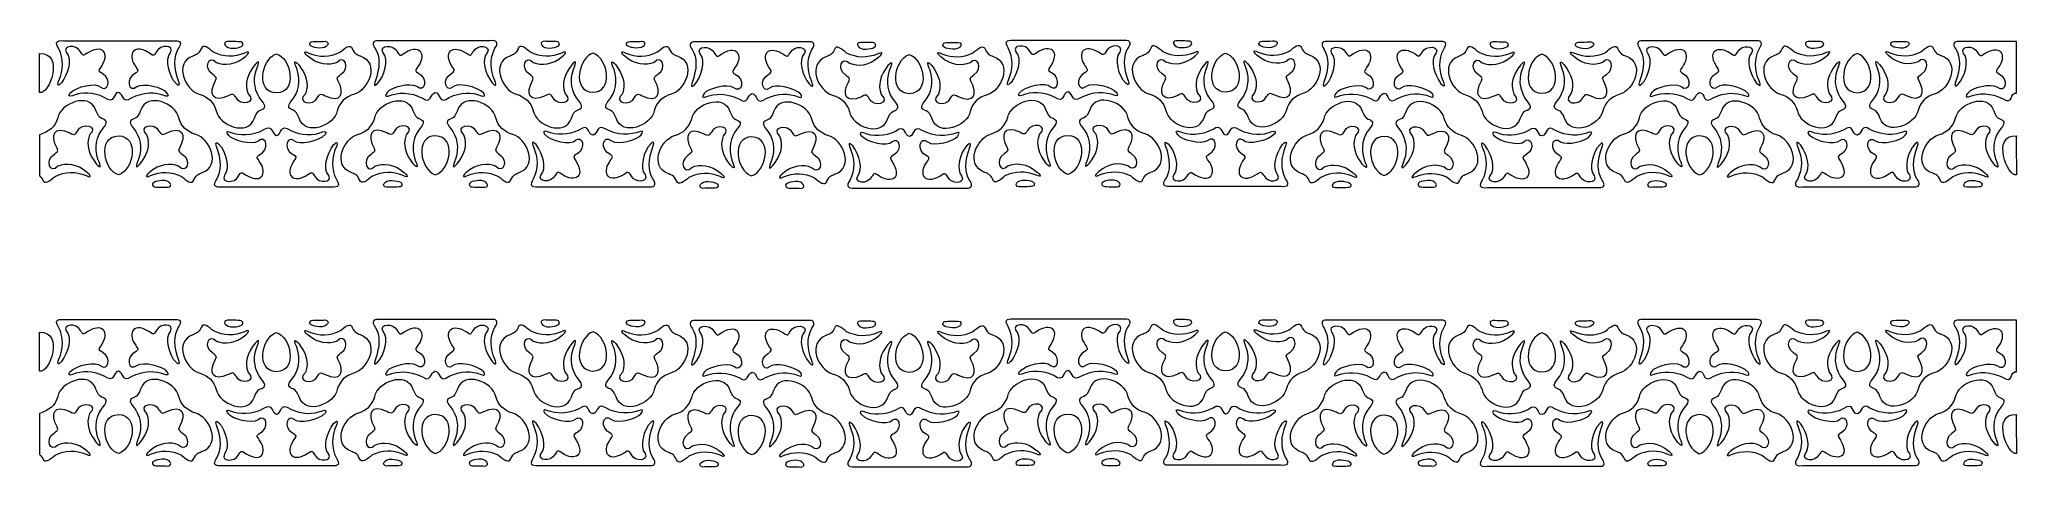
# Model space of a CAD drawing. Header units: centimetres. Extents: x -120 to 120, y -26 to 26.
import ezdxf

# ---------------------------------------------------------------- set-up
doc = ezdxf.new("R2010")
doc.units = ezdxf.units.CM
doc.header["$MEASUREMENT"] = 0
doc.layers.add('layer 1', color=7, linetype='Continuous')

msp = doc.modelspace()

# ---------------------------------------------------------------- linework, layer by layer
at = {"layer": 'layer 1', "color": 114, "lineweight": 9}
for points, knots in [([(-119.99027, 19.58658), (-118.77878, 19.26387), (-116.90746, 24.42464), (-119.99027, 24.32189), (-119.99027, 24.32189), (-119.99027, 24.32189), (-119.99027, 19.58658), (-119.99027, 19.58658)], [0, 0, 0, 0, 0.333333333, 0.333333333, 0.333333333, 0.333333333, 1, 1, 1, 1]), ([(-117.64187, 21.0242), (-117.88492, 20.39117), (-117.78556, 20.28886), (-117.31812, 20.74295), (-117.31812, 20.74295), (-116.50612, 21.87635), (-115.98127, 23.58476), (-116.74812, 24.47295), (-116.74812, 24.47295), (-117.2145, 25.22777), (-115.56387, 25.54737), (-115.02572, 24.51129), (-115.02572, 24.51129), (-114.70562, 24.14545), (-114.82182, 23.9234), (-114.19937, 24.35045), (-114.19937, 24.35045), (-112.61654, 25.4364), (-111.10107, 24.64669), (-112.71062, 22.3817), (-112.71062, 22.3817), (-112.87786, 22.13456), (-112.44561, 21.92544), (-112.26312, 21.81045), (-112.26312, 21.81045), (-111.21334, 21.14895), (-111.73844, 19.57204), (-112.53062, 20.22795), (-112.53062, 20.22795), (-113.07821, 20.84646), (-115.55148, 20.31856), (-116.30312, 19.49045), (-116.30312, 19.49045), (-116.49933, 19.24767), (-116.44719, 18.9963), (-116.00562, 19.17295), (-116.00562, 19.17295), (-114.85603, 19.65738), (-113.44846, 19.61507), (-112.12812, 18.98545), (-112.12812, 18.98545), (-110.74883, 18.01157), (-111.13595, 19.56693), (-110.39812, 19.59045), (-110.39812, 19.59045), (-109.7779, 19.39386), (-109.94096, 18.15507), (-108.87562, 18.88295), (-108.87562, 18.88295), (-107.39531, 19.64423), (-105.95019, 19.63799), (-104.66812, 19.14045), (-104.66812, 19.14045), (-104.25683, 19.02338), (-104.3728, 19.28459), (-104.60062, 19.59045), (-104.60062, 19.59045), (-104.98981, 20.17564), (-107.4187, 20.81914), (-108.17062, 20.2892), (-108.17062, 20.2892), (-109.15681, 19.43331), (-109.69641, 21.34089), (-108.26312, 21.98795), (-108.26312, 21.98795), (-107.94049, 22.21803), (-108.01996, 22.28624), (-108.46687, 22.95045), (-108.46687, 22.95045), (-109.19737, 24.03613), (-108.77347, 25.86295), (-106.27312, 24.13295), (-106.27312, 24.13295), (-106.06765, 24.04935), (-105.90937, 24.3342), (-105.74562, 24.5867), (-105.74562, 24.5867), (-105.37359, 25.41627), (-103.54818, 25.39171), (-104.09312, 24.40045), (-104.09312, 24.40045), (-104.82245, 23.68489), (-104.24889, 21.46177), (-103.40812, 20.65545), (-103.40812, 20.65545), (-103.05118, 20.32258), (-102.95202, 20.41008), (-103.11062, 20.91795), (-103.11062, 20.91795), (-103.76115, 22.58599), (-103.73159, 23.98087), (-103.14312, 24.91545), (-103.14312, 24.91545), (-102.7902, 25.37867), (-102.79112, 25.82647), (-103.29312, 25.86295), (-103.29312, 25.86295), (-103.29312, 25.86295), (-117.08086, 25.86295), (-117.08086, 25.86295), (-117.08086, 25.86295), (-117.94217, 25.96), (-118.13185, 25.62076), (-117.67562, 24.94795), (-117.67562, 24.94795), (-116.99948, 23.63588), (-117.10222, 22.32866), (-117.64187, 21.0242)], [0, 0, 0, 0, 0.035714286, 0.035714286, 0.035714286, 0.035714286, 0.071428571, 0.071428571, 0.071428571, 0.071428571, 0.107142857, 0.107142857, 0.107142857, 0.107142857, 0.142857143, 0.142857143, 0.142857143, 0.142857143, 0.178571429, 0.178571429, 0.178571429, 0.178571429, 0.214285714, 0.214285714, 0.214285714, 0.214285714, 0.25, 0.25, 0.25, 0.25, 0.285714286, 0.285714286, 0.285714286, 0.285714286, 0.321428571, 0.321428571, 0.321428571, 0.321428571, 0.357142857, 0.357142857, 0.357142857, 0.357142857, 0.392857143, 0.392857143, 0.392857143, 0.392857143, 0.428571429, 0.428571429, 0.428571429, 0.428571429, 0.464285714, 0.464285714, 0.464285714, 0.464285714, 0.5, 0.5, 0.5, 0.5, 0.535714286, 0.535714286, 0.535714286, 0.535714286, 0.571428571, 0.571428571, 0.571428571, 0.571428571, 0.607142857, 0.607142857, 0.607142857, 0.607142857, 0.642857143, 0.642857143, 0.642857143, 0.642857143, 0.678571429, 0.678571429, 0.678571429, 0.678571429, 0.714285714, 0.714285714, 0.714285714, 0.714285714, 0.75, 0.75, 0.75, 0.75, 0.785714286, 0.785714286, 0.785714286, 0.785714286, 0.821428571, 0.821428571, 0.821428571, 0.821428571, 0.857142857, 0.857142857, 0.857142857, 0.857142857, 0.892857143, 0.892857143, 0.892857143, 0.892857143, 0.928571429, 0.928571429, 0.928571429, 0.928571429, 1, 1, 1, 1]), ([(-93.66182, 22.35795), (-94.13077, 20.98293), (-93.8567, 19.57407), (-93.04126, 18.61059), (-93.04126, 18.61059), (-92.37788, 17.83622), (-92.66484, 17.61468), (-93.17932, 17.41795), (-93.17932, 17.41795), (-93.49369, 17.34296), (-93.71186, 16.94011), (-93.90307, 16.44544), (-93.90307, 16.44544), (-94.6764, 14.16461), (-98.21511, 15.59529), (-98.53307, 17.34045), (-98.53307, 17.34045), (-98.84603, 18.40238), (-99.50093, 19.0413), (-100.61432, 19.37295), (-100.61432, 19.37295), (-102.30501, 19.85303), (-103.78476, 23.17257), (-101.30682, 24.03795), (-101.30682, 24.03795), (-100.95182, 24.20045), (-100.70022, 24.19825), (-100.36807, 24.89545), (-100.36807, 24.89545), (-100.1509, 25.54525), (-99.48286, 24.97764), (-98.87269, 24.46823), (-98.87269, 24.46823), (-97.63055, 23.85408), (-96.37305, 23.84476), (-95.10019, 24.36323), (-95.10019, 24.36323), (-94.28968, 24.7591), (-94.64455, 24.22945), (-94.96643, 23.99466), (-94.96643, 23.99466), (-96.2151, 22.90148), (-97.5426, 22.83167), (-98.52432, 23.24295), (-98.52432, 23.24295), (-99.46499, 24.24878), (-100.13308, 22.52313), (-98.98932, 21.79045), (-98.98932, 21.79045), (-98.76182, 21.55587), (-98.33979, 21.4916), (-98.61182, 21.03295), (-98.61182, 21.03295), (-99.51796, 19.44395), (-98.97682, 18.26295), (-97.08682, 19.16545), (-97.08682, 19.16545), (-96.40787, 19.53463), (-96.43932, 19.33295), (-96.13807, 18.9617), (-96.13807, 18.9617), (-95.6588, 17.8408), (-93.48496, 18.29615), (-94.67682, 19.42545), (-94.67682, 19.42545), (-95.14897, 20.67982), (-94.73837, 21.77849), (-93.86182, 22.94295), (-93.86182, 22.94295), (-93.2718, 23.57602), (-93.26614, 23.34285), (-93.66182, 22.35795)], [0, 0, 0, 0, 0.052631579, 0.052631579, 0.052631579, 0.052631579, 0.105263158, 0.105263158, 0.105263158, 0.105263158, 0.157894737, 0.157894737, 0.157894737, 0.157894737, 0.210526316, 0.210526316, 0.210526316, 0.210526316, 0.263157895, 0.263157895, 0.263157895, 0.263157895, 0.315789474, 0.315789474, 0.315789474, 0.315789474, 0.368421053, 0.368421053, 0.368421053, 0.368421053, 0.421052632, 0.421052632, 0.421052632, 0.421052632, 0.473684211, 0.473684211, 0.473684211, 0.473684211, 0.526315789, 0.526315789, 0.526315789, 0.526315789, 0.578947368, 0.578947368, 0.578947368, 0.578947368, 0.631578947, 0.631578947, 0.631578947, 0.631578947, 0.684210526, 0.684210526, 0.684210526, 0.684210526, 0.736842105, 0.736842105, 0.736842105, 0.736842105, 0.789473684, 0.789473684, 0.789473684, 0.789473684, 0.842105263, 0.842105263, 0.842105263, 0.842105263, 0.894736842, 0.894736842, 0.894736842, 0.894736842, 1, 1, 1, 1]), ([(-95.42252, 25.67695), (-95.00848, 25.25282), (-95.64107, 25.00018), (-96.47752, 24.94946), (-96.47752, 24.94946), (-97.42578, 24.89196), (-97.89018, 25.69804), (-97.16752, 25.77945), (-97.16752, 25.77945), (-96.58585, 25.74528), (-95.59758, 25.80099), (-95.42252, 25.67695)], [0, 0, 0, 0, 0.25, 0.25, 0.25, 0.25, 0.5, 0.5, 0.5, 0.5, 1, 1, 1, 1]), ([(-91.25862, 24.26743), (-93.12131, 23.58728), (-93.73112, 19.54243), (-91.22112, 19.51994), (-91.22112, 19.51994), (-88.5503, 19.60123), (-89.52038, 23.87958), (-91.25862, 24.26743)], [0, 0, 0, 0, 0.333333333, 0.333333333, 0.333333333, 0.333333333, 1, 1, 1, 1]), ([(-88.72684, 22.35795), (-88.25789, 20.98293), (-88.53196, 19.57407), (-89.3474, 18.61059), (-89.3474, 18.61059), (-90.01078, 17.83622), (-89.72382, 17.61468), (-89.20934, 17.41795), (-89.20934, 17.41795), (-88.89497, 17.34296), (-88.6768, 16.94011), (-88.48559, 16.44544), (-88.48559, 16.44544), (-87.71226, 14.16461), (-84.17355, 15.59529), (-83.85559, 17.34045), (-83.85559, 17.34045), (-83.54263, 18.40238), (-82.88773, 19.0413), (-81.77434, 19.37295), (-81.77434, 19.37295), (-80.08365, 19.85303), (-78.6039, 23.17257), (-81.08184, 24.03795), (-81.08184, 24.03795), (-81.43684, 24.20045), (-81.68844, 24.19825), (-82.02059, 24.89545), (-82.02059, 24.89545), (-82.23776, 25.54525), (-82.9058, 24.97764), (-83.51597, 24.46823), (-83.51597, 24.46823), (-84.75811, 23.85408), (-86.01561, 23.84476), (-87.28847, 24.36323), (-87.28847, 24.36323), (-88.09898, 24.7591), (-87.74411, 24.22945), (-87.42223, 23.99466), (-87.42223, 23.99466), (-86.17356, 22.90148), (-84.84606, 22.83167), (-83.86434, 23.24295), (-83.86434, 23.24295), (-82.92367, 24.24878), (-82.25558, 22.52313), (-83.39934, 21.79045), (-83.39934, 21.79045), (-83.62684, 21.55587), (-84.04887, 21.4916), (-83.77684, 21.03295), (-83.77684, 21.03295), (-82.8707, 19.44395), (-83.41184, 18.26295), (-85.30184, 19.16545), (-85.30184, 19.16545), (-85.98079, 19.53463), (-85.94934, 19.33295), (-86.25059, 18.9617), (-86.25059, 18.9617), (-86.72986, 17.8408), (-88.9037, 18.29615), (-87.71184, 19.42545), (-87.71184, 19.42545), (-87.23969, 20.67982), (-87.65029, 21.77849), (-88.52684, 22.94295), (-88.52684, 22.94295), (-89.11686, 23.57602), (-89.12252, 23.34285), (-88.72684, 22.35795)], [0, 0, 0, 0, 0.052631579, 0.052631579, 0.052631579, 0.052631579, 0.105263158, 0.105263158, 0.105263158, 0.105263158, 0.157894737, 0.157894737, 0.157894737, 0.157894737, 0.210526316, 0.210526316, 0.210526316, 0.210526316, 0.263157895, 0.263157895, 0.263157895, 0.263157895, 0.315789474, 0.315789474, 0.315789474, 0.315789474, 0.368421053, 0.368421053, 0.368421053, 0.368421053, 0.421052632, 0.421052632, 0.421052632, 0.421052632, 0.473684211, 0.473684211, 0.473684211, 0.473684211, 0.526315789, 0.526315789, 0.526315789, 0.526315789, 0.578947368, 0.578947368, 0.578947368, 0.578947368, 0.631578947, 0.631578947, 0.631578947, 0.631578947, 0.684210526, 0.684210526, 0.684210526, 0.684210526, 0.736842105, 0.736842105, 0.736842105, 0.736842105, 0.789473684, 0.789473684, 0.789473684, 0.789473684, 0.842105263, 0.842105263, 0.842105263, 0.842105263, 0.894736842, 0.894736842, 0.894736842, 0.894736842, 1, 1, 1, 1]), ([(-87.06073, 25.6994), (-87.47477, 25.27527), (-86.84218, 25.02263), (-86.00573, 24.97191), (-86.00573, 24.97191), (-85.05747, 24.91441), (-84.59307, 25.72049), (-85.31573, 25.8019), (-85.31573, 25.8019), (-85.8974, 25.76773), (-86.88567, 25.82344), (-87.06073, 25.6994)], [0, 0, 0, 0, 0.25, 0.25, 0.25, 0.25, 0.5, 0.5, 0.5, 0.5, 1, 1, 1, 1]), ([(-64.73346, 21.02465), (-64.49041, 20.39162), (-64.58977, 20.28931), (-65.05721, 20.7434), (-65.05721, 20.7434), (-65.86921, 21.8768), (-66.39406, 23.58521), (-65.62721, 24.4734), (-65.62721, 24.4734), (-65.16083, 25.22822), (-66.81146, 25.54782), (-67.34961, 24.51174), (-67.34961, 24.51174), (-67.66971, 24.1459), (-67.55351, 23.92385), (-68.17596, 24.3509), (-68.17596, 24.3509), (-69.75879, 25.43685), (-71.27426, 24.64714), (-69.66471, 22.38215), (-69.66471, 22.38215), (-69.49747, 22.13501), (-69.92972, 21.92589), (-70.11221, 21.8109), (-70.11221, 21.8109), (-71.16199, 21.1494), (-70.63689, 19.57249), (-69.84471, 20.2284), (-69.84471, 20.2284), (-69.29712, 20.84691), (-66.82385, 20.31901), (-66.07221, 19.4909), (-66.07221, 19.4909), (-65.876, 19.24812), (-65.92814, 18.99675), (-66.36971, 19.1734), (-66.36971, 19.1734), (-67.5193, 19.65783), (-68.92687, 19.61552), (-70.24721, 18.9859), (-70.24721, 18.9859), (-71.6265, 18.01202), (-71.23938, 19.56738), (-71.97721, 19.5909), (-71.97721, 19.5909), (-72.59743, 19.39431), (-72.43437, 18.15552), (-73.49971, 18.8834), (-73.49971, 18.8834), (-74.98002, 19.64468), (-76.42514, 19.63844), (-77.70721, 19.1409), (-77.70721, 19.1409), (-78.1185, 19.02383), (-78.00253, 19.28504), (-77.77471, 19.5909), (-77.77471, 19.5909), (-77.38552, 20.17609), (-74.95663, 20.81959), (-74.20471, 20.28965), (-74.20471, 20.28965), (-73.21852, 19.43376), (-72.67892, 21.34134), (-74.11221, 21.9884), (-74.11221, 21.9884), (-74.43484, 22.21848), (-74.35537, 22.28669), (-73.90846, 22.9509), (-73.90846, 22.9509), (-73.17796, 24.03658), (-73.60186, 25.8634), (-76.10221, 24.1334), (-76.10221, 24.1334), (-76.30768, 24.0498), (-76.46596, 24.33465), (-76.62971, 24.58715), (-76.62971, 24.58715), (-77.00174, 25.41672), (-78.82715, 25.39216), (-78.28221, 24.4009), (-78.28221, 24.4009), (-77.55288, 23.68534), (-78.12644, 21.46222), (-78.96721, 20.6559), (-78.96721, 20.6559), (-79.32415, 20.32303), (-79.42331, 20.41053), (-79.26471, 20.9184), (-79.26471, 20.9184), (-78.61418, 22.58644), (-78.64374, 23.98132), (-79.23221, 24.9159), (-79.23221, 24.9159), (-79.58513, 25.37912), (-79.58421, 25.82692), (-79.08221, 25.8634), (-79.08221, 25.8634), (-79.08221, 25.8634), (-65.29447, 25.8634), (-65.29447, 25.8634), (-65.29447, 25.8634), (-64.43316, 25.96045), (-64.24348, 25.62121), (-64.69971, 24.9484), (-64.69971, 24.9484), (-65.37585, 23.63633), (-65.27311, 22.32911), (-64.73346, 21.02465)], [0, 0, 0, 0, 0.035714286, 0.035714286, 0.035714286, 0.035714286, 0.071428571, 0.071428571, 0.071428571, 0.071428571, 0.107142857, 0.107142857, 0.107142857, 0.107142857, 0.142857143, 0.142857143, 0.142857143, 0.142857143, 0.178571429, 0.178571429, 0.178571429, 0.178571429, 0.214285714, 0.214285714, 0.214285714, 0.214285714, 0.25, 0.25, 0.25, 0.25, 0.285714286, 0.285714286, 0.285714286, 0.285714286, 0.321428571, 0.321428571, 0.321428571, 0.321428571, 0.357142857, 0.357142857, 0.357142857, 0.357142857, 0.392857143, 0.392857143, 0.392857143, 0.392857143, 0.428571429, 0.428571429, 0.428571429, 0.428571429, 0.464285714, 0.464285714, 0.464285714, 0.464285714, 0.5, 0.5, 0.5, 0.5, 0.535714286, 0.535714286, 0.535714286, 0.535714286, 0.571428571, 0.571428571, 0.571428571, 0.571428571, 0.607142857, 0.607142857, 0.607142857, 0.607142857, 0.642857143, 0.642857143, 0.642857143, 0.642857143, 0.678571429, 0.678571429, 0.678571429, 0.678571429, 0.714285714, 0.714285714, 0.714285714, 0.714285714, 0.75, 0.75, 0.75, 0.75, 0.785714286, 0.785714286, 0.785714286, 0.785714286, 0.821428571, 0.821428571, 0.821428571, 0.821428571, 0.857142857, 0.857142857, 0.857142857, 0.857142857, 0.892857143, 0.892857143, 0.892857143, 0.892857143, 0.928571429, 0.928571429, 0.928571429, 0.928571429, 1, 1, 1, 1]), ([(-55.18462, 22.35795), (-55.65357, 20.98293), (-55.3795, 19.57407), (-54.56406, 18.61059), (-54.56406, 18.61059), (-53.90068, 17.83622), (-54.18764, 17.61468), (-54.70212, 17.41795), (-54.70212, 17.41795), (-55.01649, 17.34296), (-55.23466, 16.94011), (-55.42587, 16.44544), (-55.42587, 16.44544), (-56.1992, 14.16461), (-59.73791, 15.59529), (-60.05587, 17.34045), (-60.05587, 17.34045), (-60.36883, 18.40238), (-61.02373, 19.0413), (-62.13712, 19.37295), (-62.13712, 19.37295), (-63.82781, 19.85303), (-65.30756, 23.17257), (-62.82962, 24.03795), (-62.82962, 24.03795), (-62.47462, 24.20045), (-62.22302, 24.19825), (-61.89087, 24.89545), (-61.89087, 24.89545), (-61.6737, 25.54525), (-61.00566, 24.97764), (-60.39549, 24.46823), (-60.39549, 24.46823), (-59.15335, 23.85408), (-57.89585, 23.84476), (-56.62299, 24.36323), (-56.62299, 24.36323), (-55.81248, 24.7591), (-56.16735, 24.22945), (-56.48923, 23.99466), (-56.48923, 23.99466), (-57.7379, 22.90148), (-59.0654, 22.83167), (-60.04712, 23.24295), (-60.04712, 23.24295), (-60.98779, 24.24878), (-61.65588, 22.52313), (-60.51212, 21.79045), (-60.51212, 21.79045), (-60.28462, 21.55587), (-59.86259, 21.4916), (-60.13462, 21.03295), (-60.13462, 21.03295), (-61.04076, 19.44395), (-60.49962, 18.26295), (-58.60962, 19.16545), (-58.60962, 19.16545), (-57.93067, 19.53463), (-57.96212, 19.33295), (-57.66087, 18.9617), (-57.66087, 18.9617), (-57.1816, 17.8408), (-55.00776, 18.29615), (-56.19962, 19.42545), (-56.19962, 19.42545), (-56.67177, 20.67982), (-56.26117, 21.77849), (-55.38462, 22.94295), (-55.38462, 22.94295), (-54.7946, 23.57602), (-54.78894, 23.34285), (-55.18462, 22.35795)], [0, 0, 0, 0, 0.052631579, 0.052631579, 0.052631579, 0.052631579, 0.105263158, 0.105263158, 0.105263158, 0.105263158, 0.157894737, 0.157894737, 0.157894737, 0.157894737, 0.210526316, 0.210526316, 0.210526316, 0.210526316, 0.263157895, 0.263157895, 0.263157895, 0.263157895, 0.315789474, 0.315789474, 0.315789474, 0.315789474, 0.368421053, 0.368421053, 0.368421053, 0.368421053, 0.421052632, 0.421052632, 0.421052632, 0.421052632, 0.473684211, 0.473684211, 0.473684211, 0.473684211, 0.526315789, 0.526315789, 0.526315789, 0.526315789, 0.578947368, 0.578947368, 0.578947368, 0.578947368, 0.631578947, 0.631578947, 0.631578947, 0.631578947, 0.684210526, 0.684210526, 0.684210526, 0.684210526, 0.736842105, 0.736842105, 0.736842105, 0.736842105, 0.789473684, 0.789473684, 0.789473684, 0.789473684, 0.842105263, 0.842105263, 0.842105263, 0.842105263, 0.894736842, 0.894736842, 0.894736842, 0.894736842, 1, 1, 1, 1]), ([(-57.00302, 25.6994), (-56.58898, 25.27527), (-57.22157, 25.02263), (-58.05802, 24.97191), (-58.05802, 24.97191), (-59.00628, 24.91441), (-59.47068, 25.72049), (-58.74802, 25.8019), (-58.74802, 25.8019), (-58.16635, 25.76773), (-57.17808, 25.82344), (-57.00302, 25.6994)], [0, 0, 0, 0, 0.25, 0.25, 0.25, 0.25, 0.5, 0.5, 0.5, 0.5, 1, 1, 1, 1]), ([(-52.77318, 24.34585), (-50.91049, 23.6657), (-50.30068, 19.62085), (-52.81068, 19.59836), (-52.81068, 19.59836), (-55.4815, 19.67965), (-54.51142, 23.958), (-52.77318, 24.34585)], [0, 0, 0, 0, 0.333333333, 0.333333333, 0.333333333, 0.333333333, 1, 1, 1, 1]), ([(-50.24964, 22.35795), (-49.78069, 20.98293), (-50.05476, 19.57407), (-50.8702, 18.61059), (-50.8702, 18.61059), (-51.53358, 17.83622), (-51.24662, 17.61468), (-50.73214, 17.41795), (-50.73214, 17.41795), (-50.41777, 17.34296), (-50.1996, 16.94011), (-50.00839, 16.44544), (-50.00839, 16.44544), (-49.23506, 14.16461), (-45.69635, 15.59529), (-45.37839, 17.34045), (-45.37839, 17.34045), (-45.06543, 18.40238), (-44.41053, 19.0413), (-43.29714, 19.37295), (-43.29714, 19.37295), (-41.60645, 19.85303), (-40.1267, 23.17257), (-42.60464, 24.03795), (-42.60464, 24.03795), (-42.95964, 24.20045), (-43.21124, 24.19825), (-43.54339, 24.89545), (-43.54339, 24.89545), (-43.76056, 25.54525), (-44.4286, 24.97764), (-45.03877, 24.46823), (-45.03877, 24.46823), (-46.28091, 23.85408), (-47.53841, 23.84476), (-48.81127, 24.36323), (-48.81127, 24.36323), (-49.62178, 24.7591), (-49.26691, 24.22945), (-48.94503, 23.99466), (-48.94503, 23.99466), (-47.69636, 22.90148), (-46.36886, 22.83167), (-45.38714, 23.24295), (-45.38714, 23.24295), (-44.44647, 24.24878), (-43.77838, 22.52313), (-44.92214, 21.79045), (-44.92214, 21.79045), (-45.14964, 21.55587), (-45.57167, 21.4916), (-45.29964, 21.03295), (-45.29964, 21.03295), (-44.3935, 19.44395), (-44.93464, 18.26295), (-46.82464, 19.16545), (-46.82464, 19.16545), (-47.50359, 19.53463), (-47.47214, 19.33295), (-47.77339, 18.9617), (-47.77339, 18.9617), (-48.25266, 17.8408), (-50.4265, 18.29615), (-49.23464, 19.42545), (-49.23464, 19.42545), (-48.76249, 20.67982), (-49.17309, 21.77849), (-50.04964, 22.94295), (-50.04964, 22.94295), (-50.63966, 23.57602), (-50.64532, 23.34285), (-50.24964, 22.35795)], [0, 0, 0, 0, 0.052631579, 0.052631579, 0.052631579, 0.052631579, 0.105263158, 0.105263158, 0.105263158, 0.105263158, 0.157894737, 0.157894737, 0.157894737, 0.157894737, 0.210526316, 0.210526316, 0.210526316, 0.210526316, 0.263157895, 0.263157895, 0.263157895, 0.263157895, 0.315789474, 0.315789474, 0.315789474, 0.315789474, 0.368421053, 0.368421053, 0.368421053, 0.368421053, 0.421052632, 0.421052632, 0.421052632, 0.421052632, 0.473684211, 0.473684211, 0.473684211, 0.473684211, 0.526315789, 0.526315789, 0.526315789, 0.526315789, 0.578947368, 0.578947368, 0.578947368, 0.578947368, 0.631578947, 0.631578947, 0.631578947, 0.631578947, 0.684210526, 0.684210526, 0.684210526, 0.684210526, 0.736842105, 0.736842105, 0.736842105, 0.736842105, 0.789473684, 0.789473684, 0.789473684, 0.789473684, 0.842105263, 0.842105263, 0.842105263, 0.842105263, 0.894736842, 0.894736842, 0.894736842, 0.894736842, 1, 1, 1, 1]), ([(-48.60823, 25.6994), (-49.02227, 25.27527), (-48.38968, 25.02263), (-47.55323, 24.97191), (-47.55323, 24.97191), (-46.60497, 24.91441), (-46.14057, 25.72049), (-46.86323, 25.8019), (-46.86323, 25.8019), (-47.4449, 25.76773), (-48.43317, 25.82344), (-48.60823, 25.6994)], [0, 0, 0, 0, 0.25, 0.25, 0.25, 0.25, 0.5, 0.5, 0.5, 0.5, 1, 1, 1, 1]), ([(-26.25246, 20.89765), (-26.00941, 20.26462), (-26.10877, 20.16231), (-26.57621, 20.6164), (-26.57621, 20.6164), (-27.38821, 21.7498), (-27.91306, 23.45821), (-27.14621, 24.3464), (-27.14621, 24.3464), (-26.67983, 25.10122), (-28.33046, 25.42082), (-28.86861, 24.38474), (-28.86861, 24.38474), (-29.18871, 24.0189), (-29.07251, 23.79685), (-29.69496, 24.2239), (-29.69496, 24.2239), (-31.27779, 25.30985), (-32.79326, 24.52014), (-31.18371, 22.25515), (-31.18371, 22.25515), (-31.01647, 22.00801), (-31.44872, 21.79889), (-31.63121, 21.6839), (-31.63121, 21.6839), (-32.68099, 21.0224), (-32.15589, 19.44549), (-31.36371, 20.1014), (-31.36371, 20.1014), (-30.81612, 20.71991), (-28.34285, 20.19201), (-27.59121, 19.3639), (-27.59121, 19.3639), (-27.395, 19.12112), (-27.44714, 18.86975), (-27.88871, 19.0464), (-27.88871, 19.0464), (-29.0383, 19.53083), (-30.44587, 19.48852), (-31.76621, 18.8589), (-31.76621, 18.8589), (-33.1455, 17.88502), (-32.75838, 19.44038), (-33.49621, 19.4639), (-33.49621, 19.4639), (-34.11643, 19.26731), (-33.95337, 18.02852), (-35.01871, 18.7564), (-35.01871, 18.7564), (-36.49902, 19.51768), (-37.94414, 19.51144), (-39.22621, 19.0139), (-39.22621, 19.0139), (-39.6375, 18.89683), (-39.52153, 19.15804), (-39.29371, 19.4639), (-39.29371, 19.4639), (-38.90452, 20.04909), (-36.47563, 20.69259), (-35.72371, 20.16265), (-35.72371, 20.16265), (-34.73752, 19.30676), (-34.19792, 21.21434), (-35.63121, 21.8614), (-35.63121, 21.8614), (-35.95384, 22.09148), (-35.87437, 22.15969), (-35.42746, 22.8239), (-35.42746, 22.8239), (-34.69696, 23.90958), (-35.12086, 25.7364), (-37.62121, 24.0064), (-37.62121, 24.0064), (-37.82668, 23.9228), (-37.98496, 24.20765), (-38.14871, 24.46015), (-38.14871, 24.46015), (-38.52074, 25.28972), (-40.34615, 25.26516), (-39.80121, 24.2739), (-39.80121, 24.2739), (-39.07188, 23.55834), (-39.64544, 21.33522), (-40.48621, 20.5289), (-40.48621, 20.5289), (-40.84315, 20.19603), (-40.94231, 20.28353), (-40.78371, 20.7914), (-40.78371, 20.7914), (-40.13318, 22.45944), (-40.16274, 23.85432), (-40.75121, 24.7889), (-40.75121, 24.7889), (-41.10413, 25.25212), (-41.10321, 25.69992), (-40.60121, 25.7364), (-40.60121, 25.7364), (-40.60121, 25.7364), (-26.81347, 25.7364), (-26.81347, 25.7364), (-26.81347, 25.7364), (-25.95216, 25.83345), (-25.76248, 25.49421), (-26.21871, 24.8214), (-26.21871, 24.8214), (-26.89485, 23.50933), (-26.79211, 22.20211), (-26.25246, 20.89765)], [0, 0, 0, 0, 0.035714286, 0.035714286, 0.035714286, 0.035714286, 0.071428571, 0.071428571, 0.071428571, 0.071428571, 0.107142857, 0.107142857, 0.107142857, 0.107142857, 0.142857143, 0.142857143, 0.142857143, 0.142857143, 0.178571429, 0.178571429, 0.178571429, 0.178571429, 0.214285714, 0.214285714, 0.214285714, 0.214285714, 0.25, 0.25, 0.25, 0.25, 0.285714286, 0.285714286, 0.285714286, 0.285714286, 0.321428571, 0.321428571, 0.321428571, 0.321428571, 0.357142857, 0.357142857, 0.357142857, 0.357142857, 0.392857143, 0.392857143, 0.392857143, 0.392857143, 0.428571429, 0.428571429, 0.428571429, 0.428571429, 0.464285714, 0.464285714, 0.464285714, 0.464285714, 0.5, 0.5, 0.5, 0.5, 0.535714286, 0.535714286, 0.535714286, 0.535714286, 0.571428571, 0.571428571, 0.571428571, 0.571428571, 0.607142857, 0.607142857, 0.607142857, 0.607142857, 0.642857143, 0.642857143, 0.642857143, 0.642857143, 0.678571429, 0.678571429, 0.678571429, 0.678571429, 0.714285714, 0.714285714, 0.714285714, 0.714285714, 0.75, 0.75, 0.75, 0.75, 0.785714286, 0.785714286, 0.785714286, 0.785714286, 0.821428571, 0.821428571, 0.821428571, 0.821428571, 0.857142857, 0.857142857, 0.857142857, 0.857142857, 0.892857143, 0.892857143, 0.892857143, 0.892857143, 0.928571429, 0.928571429, 0.928571429, 0.928571429, 1, 1, 1, 1]), ([(-16.79881, 22.25687), (-17.26776, 20.88185), (-16.99369, 19.47299), (-16.17825, 18.50951), (-16.17825, 18.50951), (-15.51487, 17.73514), (-15.80183, 17.5136), (-16.31631, 17.31687), (-16.31631, 17.31687), (-16.63068, 17.24188), (-16.84885, 16.83903), (-17.04006, 16.34436), (-17.04006, 16.34436), (-17.81339, 14.06353), (-21.3521, 15.49421), (-21.67006, 17.23937), (-21.67006, 17.23937), (-21.98302, 18.3013), (-22.63792, 18.94022), (-23.75131, 19.27187), (-23.75131, 19.27187), (-25.442, 19.75195), (-26.92175, 23.07149), (-24.44381, 23.93687), (-24.44381, 23.93687), (-24.08881, 24.09937), (-23.83721, 24.09717), (-23.50506, 24.79437), (-23.50506, 24.79437), (-23.28789, 25.44417), (-22.61985, 24.87656), (-22.00968, 24.36715), (-22.00968, 24.36715), (-20.76754, 23.753), (-19.51004, 23.74368), (-18.23718, 24.26215), (-18.23718, 24.26215), (-17.42667, 24.65802), (-17.78154, 24.12837), (-18.10342, 23.89358), (-18.10342, 23.89358), (-19.35209, 22.8004), (-20.67959, 22.73059), (-21.66131, 23.14187), (-21.66131, 23.14187), (-22.60198, 24.1477), (-23.27007, 22.42205), (-22.12631, 21.68937), (-22.12631, 21.68937), (-21.89881, 21.45479), (-21.47678, 21.39052), (-21.74881, 20.93187), (-21.74881, 20.93187), (-22.65495, 19.34287), (-22.11381, 18.16187), (-20.22381, 19.06437), (-20.22381, 19.06437), (-19.54486, 19.43355), (-19.57631, 19.23187), (-19.27506, 18.86062), (-19.27506, 18.86062), (-18.79579, 17.73972), (-16.62195, 18.19507), (-17.81381, 19.32437), (-17.81381, 19.32437), (-18.28596, 20.57874), (-17.87536, 21.67741), (-16.99881, 22.84187), (-16.99881, 22.84187), (-16.40879, 23.47494), (-16.40313, 23.24177), (-16.79881, 22.25687)], [0, 0, 0, 0, 0.052631579, 0.052631579, 0.052631579, 0.052631579, 0.105263158, 0.105263158, 0.105263158, 0.105263158, 0.157894737, 0.157894737, 0.157894737, 0.157894737, 0.210526316, 0.210526316, 0.210526316, 0.210526316, 0.263157895, 0.263157895, 0.263157895, 0.263157895, 0.315789474, 0.315789474, 0.315789474, 0.315789474, 0.368421053, 0.368421053, 0.368421053, 0.368421053, 0.421052632, 0.421052632, 0.421052632, 0.421052632, 0.473684211, 0.473684211, 0.473684211, 0.473684211, 0.526315789, 0.526315789, 0.526315789, 0.526315789, 0.578947368, 0.578947368, 0.578947368, 0.578947368, 0.631578947, 0.631578947, 0.631578947, 0.631578947, 0.684210526, 0.684210526, 0.684210526, 0.684210526, 0.736842105, 0.736842105, 0.736842105, 0.736842105, 0.789473684, 0.789473684, 0.789473684, 0.789473684, 0.842105263, 0.842105263, 0.842105263, 0.842105263, 0.894736842, 0.894736842, 0.894736842, 0.894736842, 1, 1, 1, 1]), ([(-18.60052, 25.57065), (-18.18648, 25.14652), (-18.81907, 24.89388), (-19.65552, 24.84316), (-19.65552, 24.84316), (-20.60378, 24.78566), (-21.06818, 25.59174), (-20.34552, 25.67315), (-20.34552, 25.67315), (-19.76385, 25.63898), (-18.77558, 25.69469), (-18.60052, 25.57065)], [0, 0, 0, 0, 0.25, 0.25, 0.25, 0.25, 0.5, 0.5, 0.5, 0.5, 1, 1, 1, 1]), ([(-14.43431, 24.1817), (-16.297, 23.50155), (-16.90681, 19.4567), (-14.39681, 19.43421), (-14.39681, 19.43421), (-11.72599, 19.5155), (-12.69607, 23.79385), (-14.43431, 24.1817)], [0, 0, 0, 0, 0.333333333, 0.333333333, 0.333333333, 0.333333333, 1, 1, 1, 1]), ([(-11.88868, 22.28812), (-11.41973, 20.9131), (-11.6938, 19.50424), (-12.50924, 18.54076), (-12.50924, 18.54076), (-13.17262, 17.76639), (-12.88566, 17.54485), (-12.37118, 17.34812), (-12.37118, 17.34812), (-12.05681, 17.27313), (-11.83864, 16.87028), (-11.64743, 16.37561), (-11.64743, 16.37561), (-10.8741, 14.09478), (-7.33539, 15.52546), (-7.01743, 17.27062), (-7.01743, 17.27062), (-6.70447, 18.33255), (-6.04957, 18.97147), (-4.93618, 19.30312), (-4.93618, 19.30312), (-3.24549, 19.7832), (-1.76574, 23.10274), (-4.24368, 23.96812), (-4.24368, 23.96812), (-4.59868, 24.13062), (-4.85028, 24.12842), (-5.18243, 24.82562), (-5.18243, 24.82562), (-5.3996, 25.47542), (-6.06764, 24.90781), (-6.67781, 24.3984), (-6.67781, 24.3984), (-7.91995, 23.78425), (-9.17745, 23.77493), (-10.45031, 24.2934), (-10.45031, 24.2934), (-11.26082, 24.68927), (-10.90595, 24.15962), (-10.58407, 23.92483), (-10.58407, 23.92483), (-9.3354, 22.83165), (-8.0079, 22.76184), (-7.02618, 23.17312), (-7.02618, 23.17312), (-6.08551, 24.17895), (-5.41742, 22.4533), (-6.56118, 21.72062), (-6.56118, 21.72062), (-6.78868, 21.48604), (-7.21071, 21.42177), (-6.93868, 20.96312), (-6.93868, 20.96312), (-6.03254, 19.37412), (-6.57368, 18.19312), (-8.46368, 19.09562), (-8.46368, 19.09562), (-9.14263, 19.4648), (-9.11118, 19.26312), (-9.41243, 18.89187), (-9.41243, 18.89187), (-9.8917, 17.77097), (-12.06554, 18.22632), (-10.87368, 19.35562), (-10.87368, 19.35562), (-10.40153, 20.60999), (-10.81213, 21.70866), (-11.68868, 22.87312), (-11.68868, 22.87312), (-12.2787, 23.50619), (-12.28436, 23.27302), (-11.88868, 22.28812)], [0, 0, 0, 0, 0.052631579, 0.052631579, 0.052631579, 0.052631579, 0.105263158, 0.105263158, 0.105263158, 0.105263158, 0.157894737, 0.157894737, 0.157894737, 0.157894737, 0.210526316, 0.210526316, 0.210526316, 0.210526316, 0.263157895, 0.263157895, 0.263157895, 0.263157895, 0.315789474, 0.315789474, 0.315789474, 0.315789474, 0.368421053, 0.368421053, 0.368421053, 0.368421053, 0.421052632, 0.421052632, 0.421052632, 0.421052632, 0.473684211, 0.473684211, 0.473684211, 0.473684211, 0.526315789, 0.526315789, 0.526315789, 0.526315789, 0.578947368, 0.578947368, 0.578947368, 0.578947368, 0.631578947, 0.631578947, 0.631578947, 0.631578947, 0.684210526, 0.684210526, 0.684210526, 0.684210526, 0.736842105, 0.736842105, 0.736842105, 0.736842105, 0.789473684, 0.789473684, 0.789473684, 0.789473684, 0.842105263, 0.842105263, 0.842105263, 0.842105263, 0.894736842, 0.894736842, 0.894736842, 0.894736842, 1, 1, 1, 1]), ([(-10.20448, 25.57065), (-10.61852, 25.14652), (-9.98593, 24.89388), (-9.14948, 24.84316), (-9.14948, 24.84316), (-8.20122, 24.78566), (-7.73682, 25.59174), (-8.45948, 25.67315), (-8.45948, 25.67315), (-9.04115, 25.63898), (-10.02942, 25.69469), (-10.20448, 25.57065)], [0, 0, 0, 0, 0.25, 0.25, 0.25, 0.25, 0.5, 0.5, 0.5, 0.5, 1, 1, 1, 1]), ([(-2.36813, 21.08278), (-2.61118, 20.44975), (-2.51182, 20.34744), (-2.04438, 20.80153), (-2.04438, 20.80153), (-1.23238, 21.93493), (-0.70753, 23.64334), (-1.47438, 24.53153), (-1.47438, 24.53153), (-1.94076, 25.28635), (-0.29013, 25.60595), (0.24802, 24.56987), (0.24802, 24.56987), (0.56812, 24.20403), (0.45192, 23.98198), (1.07437, 24.40903), (1.07437, 24.40903), (2.6572, 25.49498), (4.17267, 24.70527), (2.56312, 22.44028), (2.56312, 22.44028), (2.39588, 22.19314), (2.82813, 21.98402), (3.01062, 21.86903), (3.01062, 21.86903), (4.0604, 21.20753), (3.5353, 19.63062), (2.74312, 20.28653), (2.74312, 20.28653), (2.19553, 20.90504), (-0.27774, 20.37714), (-1.02938, 19.54903), (-1.02938, 19.54903), (-1.22559, 19.30625), (-1.17345, 19.05488), (-0.73188, 19.23153), (-0.73188, 19.23153), (0.41771, 19.71596), (1.82528, 19.67365), (3.14562, 19.04403), (3.14562, 19.04403), (4.52491, 18.07015), (4.13779, 19.62551), (4.87562, 19.64903), (4.87562, 19.64903), (5.49584, 19.45244), (5.33278, 18.21365), (6.39812, 18.94153), (6.39812, 18.94153), (7.87843, 19.70281), (9.32355, 19.69657), (10.60562, 19.19903), (10.60562, 19.19903), (11.01691, 19.08196), (10.90094, 19.34317), (10.67312, 19.64903), (10.67312, 19.64903), (10.28393, 20.23422), (7.85504, 20.87772), (7.10312, 20.34778), (7.10312, 20.34778), (6.11693, 19.49189), (5.57733, 21.39947), (7.01062, 22.04653), (7.01062, 22.04653), (7.33325, 22.27661), (7.25378, 22.34482), (6.80687, 23.00903), (6.80687, 23.00903), (6.07637, 24.09471), (6.50027, 25.92153), (9.00062, 24.19153), (9.00062, 24.19153), (9.20609, 24.10793), (9.36437, 24.39278), (9.52812, 24.64528), (9.52812, 24.64528), (9.90015, 25.47485), (11.72556, 25.45029), (11.18062, 24.45903), (11.18062, 24.45903), (10.45129, 23.74347), (11.02485, 21.52035), (11.86562, 20.71403), (11.86562, 20.71403), (12.22256, 20.38116), (12.32172, 20.46866), (12.16312, 20.97653), (12.16312, 20.97653), (11.51259, 22.64457), (11.54215, 24.03945), (12.13062, 24.97403), (12.13062, 24.97403), (12.48354, 25.43725), (12.48262, 25.88505), (11.98062, 25.92153), (11.98062, 25.92153), (11.98062, 25.92153), (-1.80712, 25.92153), (-1.80712, 25.92153), (-1.80712, 25.92153), (-2.66843, 26.01858), (-2.85811, 25.67934), (-2.40188, 25.00653), (-2.40188, 25.00653), (-1.72574, 23.69446), (-1.82848, 22.38724), (-2.36813, 21.08278)], [0, 0, 0, 0, 0.035714286, 0.035714286, 0.035714286, 0.035714286, 0.071428571, 0.071428571, 0.071428571, 0.071428571, 0.107142857, 0.107142857, 0.107142857, 0.107142857, 0.142857143, 0.142857143, 0.142857143, 0.142857143, 0.178571429, 0.178571429, 0.178571429, 0.178571429, 0.214285714, 0.214285714, 0.214285714, 0.214285714, 0.25, 0.25, 0.25, 0.25, 0.285714286, 0.285714286, 0.285714286, 0.285714286, 0.321428571, 0.321428571, 0.321428571, 0.321428571, 0.357142857, 0.357142857, 0.357142857, 0.357142857, 0.392857143, 0.392857143, 0.392857143, 0.392857143, 0.428571429, 0.428571429, 0.428571429, 0.428571429, 0.464285714, 0.464285714, 0.464285714, 0.464285714, 0.5, 0.5, 0.5, 0.5, 0.535714286, 0.535714286, 0.535714286, 0.535714286, 0.571428571, 0.571428571, 0.571428571, 0.571428571, 0.607142857, 0.607142857, 0.607142857, 0.607142857, 0.642857143, 0.642857143, 0.642857143, 0.642857143, 0.678571429, 0.678571429, 0.678571429, 0.678571429, 0.714285714, 0.714285714, 0.714285714, 0.714285714, 0.75, 0.75, 0.75, 0.75, 0.785714286, 0.785714286, 0.785714286, 0.785714286, 0.821428571, 0.821428571, 0.821428571, 0.821428571, 0.857142857, 0.857142857, 0.857142857, 0.857142857, 0.892857143, 0.892857143, 0.892857143, 0.892857143, 0.928571429, 0.928571429, 0.928571429, 0.928571429, 1, 1, 1, 1]), ([(21.61426, 22.41281), (21.14531, 21.03779), (21.41938, 19.62893), (22.23482, 18.66545), (22.23482, 18.66545), (22.8982, 17.89108), (22.61124, 17.66954), (22.09676, 17.47281), (22.09676, 17.47281), (21.78239, 17.39782), (21.56422, 16.99497), (21.37301, 16.5003), (21.37301, 16.5003), (20.59968, 14.21947), (17.06097, 15.65015), (16.74301, 17.39531), (16.74301, 17.39531), (16.43005, 18.45724), (15.77515, 19.09616), (14.66176, 19.42781), (14.66176, 19.42781), (12.97107, 19.90789), (11.49132, 23.22743), (13.96926, 24.09281), (13.96926, 24.09281), (14.32426, 24.25531), (14.57586, 24.25311), (14.90801, 24.95031), (14.90801, 24.95031), (15.12518, 25.60011), (15.79322, 25.0325), (16.40339, 24.52309), (16.40339, 24.52309), (17.64553, 23.90894), (18.90303, 23.89962), (20.17589, 24.41809), (20.17589, 24.41809), (20.9864, 24.81396), (20.63153, 24.28431), (20.30965, 24.04952), (20.30965, 24.04952), (19.06098, 22.95634), (17.73348, 22.88653), (16.75176, 23.29781), (16.75176, 23.29781), (15.81109, 24.30364), (15.143, 22.57799), (16.28676, 21.84531), (16.28676, 21.84531), (16.51426, 21.61073), (16.93629, 21.54646), (16.66426, 21.08781), (16.66426, 21.08781), (15.75812, 19.49881), (16.29926, 18.31781), (18.18926, 19.22031), (18.18926, 19.22031), (18.86821, 19.58949), (18.83676, 19.38781), (19.13801, 19.01656), (19.13801, 19.01656), (19.61728, 17.89566), (21.79112, 18.35101), (20.59926, 19.48031), (20.59926, 19.48031), (20.12711, 20.73468), (20.53771, 21.83335), (21.41426, 22.99781), (21.41426, 22.99781), (22.00428, 23.63088), (22.00994, 23.39771), (21.61426, 22.41281)], [0, 0, 0, 0, 0.052631579, 0.052631579, 0.052631579, 0.052631579, 0.105263158, 0.105263158, 0.105263158, 0.105263158, 0.157894737, 0.157894737, 0.157894737, 0.157894737, 0.210526316, 0.210526316, 0.210526316, 0.210526316, 0.263157895, 0.263157895, 0.263157895, 0.263157895, 0.315789474, 0.315789474, 0.315789474, 0.315789474, 0.368421053, 0.368421053, 0.368421053, 0.368421053, 0.421052632, 0.421052632, 0.421052632, 0.421052632, 0.473684211, 0.473684211, 0.473684211, 0.473684211, 0.526315789, 0.526315789, 0.526315789, 0.526315789, 0.578947368, 0.578947368, 0.578947368, 0.578947368, 0.631578947, 0.631578947, 0.631578947, 0.631578947, 0.684210526, 0.684210526, 0.684210526, 0.684210526, 0.736842105, 0.736842105, 0.736842105, 0.736842105, 0.789473684, 0.789473684, 0.789473684, 0.789473684, 0.842105263, 0.842105263, 0.842105263, 0.842105263, 0.894736842, 0.894736842, 0.894736842, 0.894736842, 1, 1, 1, 1]), ([(19.75693, 25.75743), (20.17097, 25.3333), (19.53838, 25.08066), (18.70193, 25.02994), (18.70193, 25.02994), (17.75367, 24.97244), (17.28927, 25.77852), (18.01193, 25.85993), (18.01193, 25.85993), (18.5936, 25.82576), (19.58187, 25.88147), (19.75693, 25.75743)], [0, 0, 0, 0, 0.25, 0.25, 0.25, 0.25, 0.5, 0.5, 0.5, 0.5, 1, 1, 1, 1]), ([(23.95319, 24.3667), (22.0905, 23.68655), (21.48069, 19.6417), (23.99069, 19.61921), (23.99069, 19.61921), (26.66151, 19.7005), (25.69143, 23.97885), (23.95319, 24.3667)], [0, 0, 0, 0, 0.333333333, 0.333333333, 0.333333333, 0.333333333, 1, 1, 1, 1]), ([(26.50008, 22.47562), (26.96903, 21.1006), (26.69496, 19.69174), (25.87952, 18.72826), (25.87952, 18.72826), (25.21614, 17.95389), (25.5031, 17.73235), (26.01758, 17.53562), (26.01758, 17.53562), (26.33195, 17.46063), (26.55012, 17.05778), (26.74133, 16.56311), (26.74133, 16.56311), (27.51466, 14.28228), (31.05337, 15.71296), (31.37133, 17.45812), (31.37133, 17.45812), (31.68429, 18.52005), (32.33919, 19.15897), (33.45258, 19.49062), (33.45258, 19.49062), (35.14327, 19.9707), (36.62302, 23.29024), (34.14508, 24.15562), (34.14508, 24.15562), (33.79008, 24.31812), (33.53848, 24.31592), (33.20633, 25.01312), (33.20633, 25.01312), (32.98916, 25.66292), (32.32112, 25.09531), (31.71095, 24.5859), (31.71095, 24.5859), (30.46881, 23.97175), (29.21131, 23.96243), (27.93845, 24.4809), (27.93845, 24.4809), (27.12794, 24.87677), (27.48281, 24.34712), (27.80469, 24.11233), (27.80469, 24.11233), (29.05336, 23.01915), (30.38086, 22.94934), (31.36258, 23.36062), (31.36258, 23.36062), (32.30325, 24.36645), (32.97134, 22.6408), (31.82758, 21.90812), (31.82758, 21.90812), (31.60008, 21.67354), (31.17805, 21.60927), (31.45008, 21.15062), (31.45008, 21.15062), (32.35622, 19.56162), (31.81508, 18.38062), (29.92508, 19.28312), (29.92508, 19.28312), (29.24613, 19.6523), (29.27758, 19.45062), (28.97633, 19.07937), (28.97633, 19.07937), (28.49706, 17.95847), (26.32322, 18.41382), (27.51508, 19.54312), (27.51508, 19.54312), (27.98723, 20.79749), (27.57663, 21.89616), (26.70008, 23.06062), (26.70008, 23.06062), (26.11006, 23.69369), (26.1044, 23.46052), (26.50008, 22.47562)], [0, 0, 0, 0, 0.052631579, 0.052631579, 0.052631579, 0.052631579, 0.105263158, 0.105263158, 0.105263158, 0.105263158, 0.157894737, 0.157894737, 0.157894737, 0.157894737, 0.210526316, 0.210526316, 0.210526316, 0.210526316, 0.263157895, 0.263157895, 0.263157895, 0.263157895, 0.315789474, 0.315789474, 0.315789474, 0.315789474, 0.368421053, 0.368421053, 0.368421053, 0.368421053, 0.421052632, 0.421052632, 0.421052632, 0.421052632, 0.473684211, 0.473684211, 0.473684211, 0.473684211, 0.526315789, 0.526315789, 0.526315789, 0.526315789, 0.578947368, 0.578947368, 0.578947368, 0.578947368, 0.631578947, 0.631578947, 0.631578947, 0.631578947, 0.684210526, 0.684210526, 0.684210526, 0.684210526, 0.736842105, 0.736842105, 0.736842105, 0.736842105, 0.789473684, 0.789473684, 0.789473684, 0.789473684, 0.842105263, 0.842105263, 0.842105263, 0.842105263, 0.894736842, 0.894736842, 0.894736842, 0.894736842, 1, 1, 1, 1]), ([(28.16073, 25.74407), (27.74669, 25.31994), (28.37928, 25.0673), (29.21573, 25.01658), (29.21573, 25.01658), (30.16399, 24.95908), (30.62839, 25.76516), (29.90573, 25.84657), (29.90573, 25.84657), (29.32406, 25.8124), (28.33579, 25.86811), (28.16073, 25.74407)], [0, 0, 0, 0, 0.25, 0.25, 0.25, 0.25, 0.5, 0.5, 0.5, 0.5, 1, 1, 1, 1]), ([(50.44134, 20.93049), (50.68439, 20.29746), (50.58503, 20.19515), (50.11759, 20.64924), (50.11759, 20.64924), (49.30559, 21.78264), (48.78074, 23.49105), (49.54759, 24.37924), (49.54759, 24.37924), (50.01397, 25.13406), (48.36334, 25.45366), (47.82519, 24.41758), (47.82519, 24.41758), (47.50509, 24.05174), (47.62129, 23.82969), (46.99884, 24.25674), (46.99884, 24.25674), (45.41601, 25.34269), (43.90054, 24.55298), (45.51009, 22.28799), (45.51009, 22.28799), (45.67733, 22.04085), (45.24508, 21.83173), (45.06259, 21.71674), (45.06259, 21.71674), (44.01281, 21.05524), (44.53791, 19.47833), (45.33009, 20.13424), (45.33009, 20.13424), (45.87768, 20.75275), (48.35095, 20.22485), (49.10259, 19.39674), (49.10259, 19.39674), (49.2988, 19.15396), (49.24666, 18.90259), (48.80509, 19.07924), (48.80509, 19.07924), (47.6555, 19.56367), (46.24793, 19.52136), (44.92759, 18.89174), (44.92759, 18.89174), (43.5483, 17.91786), (43.93542, 19.47322), (43.19759, 19.49674), (43.19759, 19.49674), (42.57737, 19.30015), (42.74043, 18.06136), (41.67509, 18.78924), (41.67509, 18.78924), (40.19478, 19.55052), (38.74966, 19.54428), (37.46759, 19.04674), (37.46759, 19.04674), (37.0563, 18.92967), (37.17227, 19.19088), (37.40009, 19.49674), (37.40009, 19.49674), (37.78928, 20.08193), (40.21817, 20.72543), (40.97009, 20.19549), (40.97009, 20.19549), (41.95628, 19.3396), (42.49588, 21.24718), (41.06259, 21.89424), (41.06259, 21.89424), (40.73996, 22.12432), (40.81943, 22.19253), (41.26634, 22.85674), (41.26634, 22.85674), (41.99684, 23.94242), (41.57294, 25.76924), (39.07259, 24.03924), (39.07259, 24.03924), (38.86712, 23.95564), (38.70884, 24.24049), (38.54509, 24.49299), (38.54509, 24.49299), (38.17306, 25.32256), (36.34765, 25.298), (36.89259, 24.30674), (36.89259, 24.30674), (37.62192, 23.59118), (37.04836, 21.36806), (36.20759, 20.56174), (36.20759, 20.56174), (35.85065, 20.22887), (35.75149, 20.31637), (35.91009, 20.82424), (35.91009, 20.82424), (36.56062, 22.49228), (36.53106, 23.88716), (35.94259, 24.82174), (35.94259, 24.82174), (35.58967, 25.28496), (35.59059, 25.73276), (36.09259, 25.76924), (36.09259, 25.76924), (36.09259, 25.76924), (49.88033, 25.76924), (49.88033, 25.76924), (49.88033, 25.76924), (50.74164, 25.86629), (50.93132, 25.52705), (50.47509, 24.85424), (50.47509, 24.85424), (49.79895, 23.54217), (49.90169, 22.23495), (50.44134, 20.93049)], [0, 0, 0, 0, 0.035714286, 0.035714286, 0.035714286, 0.035714286, 0.071428571, 0.071428571, 0.071428571, 0.071428571, 0.107142857, 0.107142857, 0.107142857, 0.107142857, 0.142857143, 0.142857143, 0.142857143, 0.142857143, 0.178571429, 0.178571429, 0.178571429, 0.178571429, 0.214285714, 0.214285714, 0.214285714, 0.214285714, 0.25, 0.25, 0.25, 0.25, 0.285714286, 0.285714286, 0.285714286, 0.285714286, 0.321428571, 0.321428571, 0.321428571, 0.321428571, 0.357142857, 0.357142857, 0.357142857, 0.357142857, 0.392857143, 0.392857143, 0.392857143, 0.392857143, 0.428571429, 0.428571429, 0.428571429, 0.428571429, 0.464285714, 0.464285714, 0.464285714, 0.464285714, 0.5, 0.5, 0.5, 0.5, 0.535714286, 0.535714286, 0.535714286, 0.535714286, 0.571428571, 0.571428571, 0.571428571, 0.571428571, 0.607142857, 0.607142857, 0.607142857, 0.607142857, 0.642857143, 0.642857143, 0.642857143, 0.642857143, 0.678571429, 0.678571429, 0.678571429, 0.678571429, 0.714285714, 0.714285714, 0.714285714, 0.714285714, 0.75, 0.75, 0.75, 0.75, 0.785714286, 0.785714286, 0.785714286, 0.785714286, 0.821428571, 0.821428571, 0.821428571, 0.821428571, 0.857142857, 0.857142857, 0.857142857, 0.857142857, 0.892857143, 0.892857143, 0.892857143, 0.892857143, 0.928571429, 0.928571429, 0.928571429, 0.928571429, 1, 1, 1, 1]), ([(59.9937, 22.31311), (59.52475, 20.93809), (59.79882, 19.52923), (60.61426, 18.56575), (60.61426, 18.56575), (61.27764, 17.79138), (60.99068, 17.56984), (60.4762, 17.37311), (60.4762, 17.37311), (60.16183, 17.29812), (59.94366, 16.89527), (59.75245, 16.4006), (59.75245, 16.4006), (58.97912, 14.11977), (55.44041, 15.55045), (55.12245, 17.29561), (55.12245, 17.29561), (54.80949, 18.35754), (54.15459, 18.99646), (53.0412, 19.32811), (53.0412, 19.32811), (51.35051, 19.80819), (49.87076, 23.12773), (52.3487, 23.99311), (52.3487, 23.99311), (52.7037, 24.15561), (52.9553, 24.15341), (53.28745, 24.85061), (53.28745, 24.85061), (53.50462, 25.50041), (54.17266, 24.9328), (54.78283, 24.42339), (54.78283, 24.42339), (56.02497, 23.80924), (57.28247, 23.79992), (58.55533, 24.31839), (58.55533, 24.31839), (59.36584, 24.71426), (59.01097, 24.18461), (58.68909, 23.94982), (58.68909, 23.94982), (57.44042, 22.85664), (56.11292, 22.78683), (55.1312, 23.19811), (55.1312, 23.19811), (54.19053, 24.20394), (53.52244, 22.47829), (54.6662, 21.74561), (54.6662, 21.74561), (54.8937, 21.51103), (55.31573, 21.44676), (55.0437, 20.98811), (55.0437, 20.98811), (54.13756, 19.39911), (54.6787, 18.21811), (56.5687, 19.12061), (56.5687, 19.12061), (57.24765, 19.48979), (57.2162, 19.28811), (57.51745, 18.91686), (57.51745, 18.91686), (57.99672, 17.79596), (60.17056, 18.25131), (58.9787, 19.38061), (58.9787, 19.38061), (58.50655, 20.63498), (58.91715, 21.73365), (59.7937, 22.89811), (59.7937, 22.89811), (60.38372, 23.53118), (60.38938, 23.29801), (59.9937, 22.31311)], [0, 0, 0, 0, 0.052631579, 0.052631579, 0.052631579, 0.052631579, 0.105263158, 0.105263158, 0.105263158, 0.105263158, 0.157894737, 0.157894737, 0.157894737, 0.157894737, 0.210526316, 0.210526316, 0.210526316, 0.210526316, 0.263157895, 0.263157895, 0.263157895, 0.263157895, 0.315789474, 0.315789474, 0.315789474, 0.315789474, 0.368421053, 0.368421053, 0.368421053, 0.368421053, 0.421052632, 0.421052632, 0.421052632, 0.421052632, 0.473684211, 0.473684211, 0.473684211, 0.473684211, 0.526315789, 0.526315789, 0.526315789, 0.526315789, 0.578947368, 0.578947368, 0.578947368, 0.578947368, 0.631578947, 0.631578947, 0.631578947, 0.631578947, 0.684210526, 0.684210526, 0.684210526, 0.684210526, 0.736842105, 0.736842105, 0.736842105, 0.736842105, 0.789473684, 0.789473684, 0.789473684, 0.789473684, 0.842105263, 0.842105263, 0.842105263, 0.842105263, 0.894736842, 0.894736842, 0.894736842, 0.894736842, 1, 1, 1, 1]), ([(58.19198, 25.6269), (58.60602, 25.20277), (57.97343, 24.95013), (57.13698, 24.89941), (57.13698, 24.89941), (56.18872, 24.84191), (55.72432, 25.64799), (56.44698, 25.7294), (56.44698, 25.7294), (57.02865, 25.69523), (58.01692, 25.75094), (58.19198, 25.6269)], [0, 0, 0, 0, 0.25, 0.25, 0.25, 0.25, 0.5, 0.5, 0.5, 0.5, 1, 1, 1, 1]), ([(62.42182, 24.2392), (64.28451, 23.55905), (64.89432, 19.5142), (62.38432, 19.49171), (62.38432, 19.49171), (59.7135, 19.573), (60.68358, 23.85135), (62.42182, 24.2392)], [0, 0, 0, 0, 0.333333333, 0.333333333, 0.333333333, 0.333333333, 1, 1, 1, 1]), ([(64.90257, 22.34562), (65.37152, 20.9706), (65.09745, 19.56174), (64.28201, 18.59826), (64.28201, 18.59826), (63.61863, 17.82389), (63.90559, 17.60235), (64.42007, 17.40562), (64.42007, 17.40562), (64.73444, 17.33063), (64.95261, 16.92778), (65.14382, 16.43311), (65.14382, 16.43311), (65.91715, 14.15228), (69.45586, 15.58296), (69.77382, 17.32812), (69.77382, 17.32812), (70.08678, 18.39005), (70.74168, 19.02897), (71.85507, 19.36062), (71.85507, 19.36062), (73.54576, 19.8407), (75.02551, 23.16024), (72.54757, 24.02562), (72.54757, 24.02562), (72.19257, 24.18812), (71.94097, 24.18592), (71.60882, 24.88312), (71.60882, 24.88312), (71.39165, 25.53292), (70.72361, 24.96531), (70.11344, 24.4559), (70.11344, 24.4559), (68.8713, 23.84175), (67.6138, 23.83243), (66.34094, 24.3509), (66.34094, 24.3509), (65.53043, 24.74677), (65.8853, 24.21712), (66.20718, 23.98233), (66.20718, 23.98233), (67.45585, 22.88915), (68.78335, 22.81934), (69.76507, 23.23062), (69.76507, 23.23062), (70.70574, 24.23645), (71.37383, 22.5108), (70.23007, 21.77812), (70.23007, 21.77812), (70.00257, 21.54354), (69.58054, 21.47927), (69.85257, 21.02062), (69.85257, 21.02062), (70.75871, 19.43162), (70.21757, 18.25062), (68.32757, 19.15312), (68.32757, 19.15312), (67.64862, 19.5223), (67.68007, 19.32062), (67.37882, 18.94937), (67.37882, 18.94937), (66.89955, 17.82847), (64.72571, 18.28382), (65.91757, 19.41312), (65.91757, 19.41312), (66.38972, 20.66749), (65.97912, 21.76616), (65.10257, 22.93062), (65.10257, 22.93062), (64.51255, 23.56369), (64.50689, 23.33052), (64.90257, 22.34562)], [0, 0, 0, 0, 0.052631579, 0.052631579, 0.052631579, 0.052631579, 0.105263158, 0.105263158, 0.105263158, 0.105263158, 0.157894737, 0.157894737, 0.157894737, 0.157894737, 0.210526316, 0.210526316, 0.210526316, 0.210526316, 0.263157895, 0.263157895, 0.263157895, 0.263157895, 0.315789474, 0.315789474, 0.315789474, 0.315789474, 0.368421053, 0.368421053, 0.368421053, 0.368421053, 0.421052632, 0.421052632, 0.421052632, 0.421052632, 0.473684211, 0.473684211, 0.473684211, 0.473684211, 0.526315789, 0.526315789, 0.526315789, 0.526315789, 0.578947368, 0.578947368, 0.578947368, 0.578947368, 0.631578947, 0.631578947, 0.631578947, 0.631578947, 0.684210526, 0.684210526, 0.684210526, 0.684210526, 0.736842105, 0.736842105, 0.736842105, 0.736842105, 0.789473684, 0.789473684, 0.789473684, 0.789473684, 0.842105263, 0.842105263, 0.842105263, 0.842105263, 0.894736842, 0.894736842, 0.894736842, 0.894736842, 1, 1, 1, 1]), ([(66.58677, 25.6269), (66.17273, 25.20277), (66.80532, 24.95013), (67.64177, 24.89941), (67.64177, 24.89941), (68.59003, 24.84191), (69.05443, 25.64799), (68.33177, 25.7294), (68.33177, 25.7294), (67.7501, 25.69523), (66.76183, 25.75094), (66.58677, 25.6269)], [0, 0, 0, 0, 0.25, 0.25, 0.25, 0.25, 0.5, 0.5, 0.5, 0.5, 1, 1, 1, 1]), ([(88.76446, 21.00753), (89.00751, 20.3745), (88.90815, 20.27219), (88.44071, 20.72628), (88.44071, 20.72628), (87.62871, 21.85968), (87.10386, 23.56809), (87.87071, 24.45628), (87.87071, 24.45628), (88.33709, 25.2111), (86.68646, 25.5307), (86.14831, 24.49462), (86.14831, 24.49462), (85.82821, 24.12878), (85.94441, 23.90673), (85.32196, 24.33378), (85.32196, 24.33378), (83.73913, 25.41973), (82.22366, 24.63002), (83.83321, 22.36503), (83.83321, 22.36503), (84.00045, 22.11789), (83.5682, 21.90877), (83.38571, 21.79378), (83.38571, 21.79378), (82.33593, 21.13228), (82.86103, 19.55537), (83.65321, 20.21128), (83.65321, 20.21128), (84.2008, 20.82979), (86.67407, 20.30189), (87.42571, 19.47378), (87.42571, 19.47378), (87.62192, 19.231), (87.56978, 18.97963), (87.12821, 19.15628), (87.12821, 19.15628), (85.97862, 19.64071), (84.57105, 19.5984), (83.25071, 18.96878), (83.25071, 18.96878), (81.87142, 17.9949), (82.25854, 19.55026), (81.52071, 19.57378), (81.52071, 19.57378), (80.90049, 19.37719), (81.06355, 18.1384), (79.99821, 18.86628), (79.99821, 18.86628), (78.5179, 19.62756), (77.07278, 19.62132), (75.79071, 19.12378), (75.79071, 19.12378), (75.37942, 19.00671), (75.49539, 19.26792), (75.72321, 19.57378), (75.72321, 19.57378), (76.1124, 20.15897), (78.54129, 20.80247), (79.29321, 20.27253), (79.29321, 20.27253), (80.2794, 19.41664), (80.819, 21.32422), (79.38571, 21.97128), (79.38571, 21.97128), (79.06308, 22.20136), (79.14255, 22.26957), (79.58946, 22.93378), (79.58946, 22.93378), (80.31996, 24.01946), (79.89606, 25.84628), (77.39571, 24.11628), (77.39571, 24.11628), (77.19024, 24.03268), (77.03196, 24.31753), (76.86821, 24.57003), (76.86821, 24.57003), (76.49618, 25.3996), (74.67077, 25.37504), (75.21571, 24.38378), (75.21571, 24.38378), (75.94504, 23.66822), (75.37148, 21.4451), (74.53071, 20.63878), (74.53071, 20.63878), (74.17377, 20.30591), (74.07461, 20.39341), (74.23321, 20.90128), (74.23321, 20.90128), (74.88374, 22.56932), (74.85418, 23.9642), (74.26571, 24.89878), (74.26571, 24.89878), (73.91279, 25.362), (73.91371, 25.8098), (74.41571, 25.84628), (74.41571, 25.84628), (74.41571, 25.84628), (88.20345, 25.84628), (88.20345, 25.84628), (88.20345, 25.84628), (89.06476, 25.94333), (89.25444, 25.60409), (88.79821, 24.93128), (88.79821, 24.93128), (88.12207, 23.61921), (88.22481, 22.31199), (88.76446, 21.00753)], [0, 0, 0, 0, 0.035714286, 0.035714286, 0.035714286, 0.035714286, 0.071428571, 0.071428571, 0.071428571, 0.071428571, 0.107142857, 0.107142857, 0.107142857, 0.107142857, 0.142857143, 0.142857143, 0.142857143, 0.142857143, 0.178571429, 0.178571429, 0.178571429, 0.178571429, 0.214285714, 0.214285714, 0.214285714, 0.214285714, 0.25, 0.25, 0.25, 0.25, 0.285714286, 0.285714286, 0.285714286, 0.285714286, 0.321428571, 0.321428571, 0.321428571, 0.321428571, 0.357142857, 0.357142857, 0.357142857, 0.357142857, 0.392857143, 0.392857143, 0.392857143, 0.392857143, 0.428571429, 0.428571429, 0.428571429, 0.428571429, 0.464285714, 0.464285714, 0.464285714, 0.464285714, 0.5, 0.5, 0.5, 0.5, 0.535714286, 0.535714286, 0.535714286, 0.535714286, 0.571428571, 0.571428571, 0.571428571, 0.571428571, 0.607142857, 0.607142857, 0.607142857, 0.607142857, 0.642857143, 0.642857143, 0.642857143, 0.642857143, 0.678571429, 0.678571429, 0.678571429, 0.678571429, 0.714285714, 0.714285714, 0.714285714, 0.714285714, 0.75, 0.75, 0.75, 0.75, 0.785714286, 0.785714286, 0.785714286, 0.785714286, 0.821428571, 0.821428571, 0.821428571, 0.821428571, 0.857142857, 0.857142857, 0.857142857, 0.857142857, 0.892857143, 0.892857143, 0.892857143, 0.892857143, 0.928571429, 0.928571429, 0.928571429, 0.928571429, 1, 1, 1, 1]), ([(98.27369, 22.37812), (97.80474, 21.0031), (98.07881, 19.59424), (98.89425, 18.63076), (98.89425, 18.63076), (99.55763, 17.85639), (99.27067, 17.63485), (98.75619, 17.43812), (98.75619, 17.43812), (98.44182, 17.36313), (98.22365, 16.96028), (98.03244, 16.46561), (98.03244, 16.46561), (97.25911, 14.18478), (93.7204, 15.61546), (93.40244, 17.36062), (93.40244, 17.36062), (93.08948, 18.42255), (92.43458, 19.06147), (91.32119, 19.39312), (91.32119, 19.39312), (89.6305, 19.8732), (88.15075, 23.19274), (90.62869, 24.05812), (90.62869, 24.05812), (90.98369, 24.22062), (91.23529, 24.21842), (91.56744, 24.91562), (91.56744, 24.91562), (91.78461, 25.56542), (92.45265, 24.99781), (93.06282, 24.4884), (93.06282, 24.4884), (94.30496, 23.87425), (95.56246, 23.86493), (96.83532, 24.3834), (96.83532, 24.3834), (97.64583, 24.77927), (97.29096, 24.24962), (96.96908, 24.01483), (96.96908, 24.01483), (95.72041, 22.92165), (94.39291, 22.85184), (93.41119, 23.26312), (93.41119, 23.26312), (92.47052, 24.26895), (91.80243, 22.5433), (92.94619, 21.81062), (92.94619, 21.81062), (93.17369, 21.57604), (93.59572, 21.51177), (93.32369, 21.05312), (93.32369, 21.05312), (92.41755, 19.46412), (92.95869, 18.28312), (94.84869, 19.18562), (94.84869, 19.18562), (95.52764, 19.5548), (95.49619, 19.35312), (95.79744, 18.98187), (95.79744, 18.98187), (96.27671, 17.86097), (98.45055, 18.31632), (97.25869, 19.44562), (97.25869, 19.44562), (96.78654, 20.69999), (97.19714, 21.79866), (98.07369, 22.96312), (98.07369, 22.96312), (98.66371, 23.59619), (98.66937, 23.36302), (98.27369, 22.37812)], [0, 0, 0, 0, 0.052631579, 0.052631579, 0.052631579, 0.052631579, 0.105263158, 0.105263158, 0.105263158, 0.105263158, 0.157894737, 0.157894737, 0.157894737, 0.157894737, 0.210526316, 0.210526316, 0.210526316, 0.210526316, 0.263157895, 0.263157895, 0.263157895, 0.263157895, 0.315789474, 0.315789474, 0.315789474, 0.315789474, 0.368421053, 0.368421053, 0.368421053, 0.368421053, 0.421052632, 0.421052632, 0.421052632, 0.421052632, 0.473684211, 0.473684211, 0.473684211, 0.473684211, 0.526315789, 0.526315789, 0.526315789, 0.526315789, 0.578947368, 0.578947368, 0.578947368, 0.578947368, 0.631578947, 0.631578947, 0.631578947, 0.631578947, 0.684210526, 0.684210526, 0.684210526, 0.684210526, 0.736842105, 0.736842105, 0.736842105, 0.736842105, 0.789473684, 0.789473684, 0.789473684, 0.789473684, 0.842105263, 0.842105263, 0.842105263, 0.842105263, 0.894736842, 0.894736842, 0.894736842, 0.894736842, 1, 1, 1, 1]), ([(96.47324, 25.6919), (96.88728, 25.26777), (96.25469, 25.01513), (95.41824, 24.96441), (95.41824, 24.96441), (94.46998, 24.90691), (94.00558, 25.71299), (94.72824, 25.7944), (94.72824, 25.7944), (95.30991, 25.76023), (96.29818, 25.81594), (96.47324, 25.6919)], [0, 0, 0, 0, 0.25, 0.25, 0.25, 0.25, 0.5, 0.5, 0.5, 0.5, 1, 1, 1, 1]), ([(100.70308, 24.30295), (102.56577, 23.6228), (103.17558, 19.57795), (100.66558, 19.55546), (100.66558, 19.55546), (97.99476, 19.63675), (98.96484, 23.9151), (100.70308, 24.30295)], [0, 0, 0, 0, 0.333333333, 0.333333333, 0.333333333, 0.333333333, 1, 1, 1, 1]), ([(103.18507, 22.41062), (103.65402, 21.0356), (103.37995, 19.62674), (102.56451, 18.66326), (102.56451, 18.66326), (101.90113, 17.88889), (102.18809, 17.66735), (102.70257, 17.47062), (102.70257, 17.47062), (103.01694, 17.39563), (103.23511, 16.99278), (103.42632, 16.49811), (103.42632, 16.49811), (104.19965, 14.21728), (107.73836, 15.64796), (108.05632, 17.39312), (108.05632, 17.39312), (108.36928, 18.45505), (109.02418, 19.09397), (110.13757, 19.42562), (110.13757, 19.42562), (111.82826, 19.9057), (113.30801, 23.22524), (110.83007, 24.09062), (110.83007, 24.09062), (110.47507, 24.25312), (110.22347, 24.25092), (109.89132, 24.94812), (109.89132, 24.94812), (109.67415, 25.59792), (109.00611, 25.03031), (108.39594, 24.5209), (108.39594, 24.5209), (107.1538, 23.90675), (105.8963, 23.89743), (104.62344, 24.4159), (104.62344, 24.4159), (103.81293, 24.81177), (104.1678, 24.28212), (104.48968, 24.04733), (104.48968, 24.04733), (105.73835, 22.95415), (107.06585, 22.88434), (108.04757, 23.29562), (108.04757, 23.29562), (108.98824, 24.30145), (109.65633, 22.5758), (108.51257, 21.84312), (108.51257, 21.84312), (108.28507, 21.60854), (107.86304, 21.54427), (108.13507, 21.08562), (108.13507, 21.08562), (109.04121, 19.49662), (108.50007, 18.31562), (106.61007, 19.21812), (106.61007, 19.21812), (105.93112, 19.5873), (105.96257, 19.38562), (105.66132, 19.01437), (105.66132, 19.01437), (105.18205, 17.89347), (103.00821, 18.34882), (104.20007, 19.47812), (104.20007, 19.47812), (104.67222, 20.73249), (104.26162, 21.83116), (103.38507, 22.99562), (103.38507, 22.99562), (102.79505, 23.62869), (102.78939, 23.39552), (103.18507, 22.41062)], [0, 0, 0, 0, 0.052631579, 0.052631579, 0.052631579, 0.052631579, 0.105263158, 0.105263158, 0.105263158, 0.105263158, 0.157894737, 0.157894737, 0.157894737, 0.157894737, 0.210526316, 0.210526316, 0.210526316, 0.210526316, 0.263157895, 0.263157895, 0.263157895, 0.263157895, 0.315789474, 0.315789474, 0.315789474, 0.315789474, 0.368421053, 0.368421053, 0.368421053, 0.368421053, 0.421052632, 0.421052632, 0.421052632, 0.421052632, 0.473684211, 0.473684211, 0.473684211, 0.473684211, 0.526315789, 0.526315789, 0.526315789, 0.526315789, 0.578947368, 0.578947368, 0.578947368, 0.578947368, 0.631578947, 0.631578947, 0.631578947, 0.631578947, 0.684210526, 0.684210526, 0.684210526, 0.684210526, 0.736842105, 0.736842105, 0.736842105, 0.736842105, 0.789473684, 0.789473684, 0.789473684, 0.789473684, 0.842105263, 0.842105263, 0.842105263, 0.842105263, 0.894736842, 0.894736842, 0.894736842, 0.894736842, 1, 1, 1, 1]), ([(104.86927, 25.6919), (104.45523, 25.26777), (105.08782, 25.01513), (105.92427, 24.96441), (105.92427, 24.96441), (106.87253, 24.90691), (107.33693, 25.71299), (106.61427, 25.7944), (106.61427, 25.7944), (106.0326, 25.76023), (105.04433, 25.81594), (104.86927, 25.6919)], [0, 0, 0, 0, 0.25, 0.25, 0.25, 0.25, 0.5, 0.5, 0.5, 0.5, 1, 1, 1, 1]), ([(119.98696, 19.50094), (119.20924, 19.68544), (119.59661, 17.96867), (118.37188, 18.80545), (118.37188, 18.80545), (116.89157, 19.56673), (115.44645, 19.56049), (114.16438, 19.06295), (114.16438, 19.06295), (113.75309, 18.94588), (113.86906, 19.20709), (114.09688, 19.51295), (114.09688, 19.51295), (114.48607, 20.09814), (116.91496, 20.74164), (117.66688, 20.2117), (117.66688, 20.2117), (118.65307, 19.35581), (119.19267, 21.26339), (117.75938, 21.91045), (117.75938, 21.91045), (117.43675, 22.14053), (117.51622, 22.20874), (117.96313, 22.87295), (117.96313, 22.87295), (118.69363, 23.95863), (118.26973, 25.78545), (115.76938, 24.05545), (115.76938, 24.05545), (115.56391, 23.97185), (115.40563, 24.2567), (115.24188, 24.5092), (115.24188, 24.5092), (114.86985, 25.33877), (113.04444, 25.31421), (113.58938, 24.32295), (113.58938, 24.32295), (114.31871, 23.60739), (113.74515, 21.38427), (112.90438, 20.57795), (112.90438, 20.57795), (112.54744, 20.24508), (112.44828, 20.33258), (112.60688, 20.84045), (112.60688, 20.84045), (113.25741, 22.50849), (113.22785, 23.90337), (112.63938, 24.83795), (112.63938, 24.83795), (112.28646, 25.30117), (112.28738, 25.74897), (112.78938, 25.78545), (112.78938, 25.78545), (112.78938, 25.78545), (119.98694, 25.78545), (119.98694, 25.78545), (119.98694, 25.78545), (119.98694, 25.78545), (119.98696, 19.50094), (119.98696, 19.50094)], [0, 0, 0, 0, 0.0625, 0.0625, 0.0625, 0.0625, 0.125, 0.125, 0.125, 0.125, 0.1875, 0.1875, 0.1875, 0.1875, 0.25, 0.25, 0.25, 0.25, 0.3125, 0.3125, 0.3125, 0.3125, 0.375, 0.375, 0.375, 0.375, 0.4375, 0.4375, 0.4375, 0.4375, 0.5, 0.5, 0.5, 0.5, 0.5625, 0.5625, 0.5625, 0.5625, 0.625, 0.625, 0.625, 0.625, 0.6875, 0.6875, 0.6875, 0.6875, 0.75, 0.75, 0.75, 0.75, 0.8125, 0.8125, 0.8125, 0.8125, 0.875, 0.875, 0.875, 0.875, 1, 1, 1, 1]), ([(-119.99028, 14.43079), (-118.86498, 14.8541), (-118.13304, 15.28237), (-117.77165, 16.50865), (-117.77165, 16.50865), (-117.45369, 18.25381), (-113.91498, 19.68449), (-113.14165, 17.40366), (-113.14165, 17.40366), (-112.95044, 16.90899), (-112.73227, 16.50614), (-112.4179, 16.43115), (-112.4179, 16.43115), (-111.90342, 16.23442), (-111.61646, 16.01288), (-112.27984, 15.23851), (-112.27984, 15.23851), (-113.09528, 14.27503), (-113.36935, 12.86617), (-112.9004, 11.49115), (-112.9004, 11.49115), (-112.50472, 10.50625), (-112.51038, 10.27308), (-113.1004, 10.90615), (-113.1004, 10.90615), (-113.97695, 12.07061), (-114.38755, 13.16928), (-113.9154, 14.42365), (-113.9154, 14.42365), (-112.72354, 15.55295), (-114.89738, 16.0083), (-115.37665, 14.8874), (-115.37665, 14.8874), (-115.6779, 14.51615), (-115.64645, 14.31447), (-116.3254, 14.68365), (-116.3254, 14.68365), (-118.2154, 15.58615), (-118.75654, 14.40515), (-117.8504, 12.81615), (-117.8504, 12.81615), (-117.57837, 12.3575), (-118.0004, 12.29323), (-118.2279, 12.05865), (-118.2279, 12.05865), (-119.37166, 11.32597), (-118.70357, 9.60032), (-117.7629, 10.60615), (-117.7629, 10.60615), (-116.78118, 11.01743), (-115.45368, 10.94762), (-114.20501, 9.85444), (-114.20501, 9.85444), (-113.88313, 9.61965), (-113.52826, 9.09), (-114.33877, 9.48587), (-114.33877, 9.48587), (-115.61163, 10.00434), (-116.86913, 9.99502), (-118.11127, 9.38087), (-118.11127, 9.38087), (-118.72144, 8.87146), (-119.38948, 8.30385), (-119.60665, 8.95365), (-119.60665, 8.95365), (-119.74395, 9.24186), (-119.99026, 9.35579), (-119.99026, 9.52076), (-119.99026, 9.52076), (-119.99026, 9.52076), (-119.99028, 14.43079), (-119.99028, 14.43079)], [0, 0, 0, 0, 0.052631579, 0.052631579, 0.052631579, 0.052631579, 0.105263158, 0.105263158, 0.105263158, 0.105263158, 0.157894737, 0.157894737, 0.157894737, 0.157894737, 0.210526316, 0.210526316, 0.210526316, 0.210526316, 0.263157895, 0.263157895, 0.263157895, 0.263157895, 0.315789474, 0.315789474, 0.315789474, 0.315789474, 0.368421053, 0.368421053, 0.368421053, 0.368421053, 0.421052632, 0.421052632, 0.421052632, 0.421052632, 0.473684211, 0.473684211, 0.473684211, 0.473684211, 0.526315789, 0.526315789, 0.526315789, 0.526315789, 0.578947368, 0.578947368, 0.578947368, 0.578947368, 0.631578947, 0.631578947, 0.631578947, 0.631578947, 0.684210526, 0.684210526, 0.684210526, 0.684210526, 0.736842105, 0.736842105, 0.736842105, 0.736842105, 0.789473684, 0.789473684, 0.789473684, 0.789473684, 0.842105263, 0.842105263, 0.842105263, 0.842105263, 0.894736842, 0.894736842, 0.894736842, 0.894736842, 1, 1, 1, 1]), ([(-107.96542, 11.49115), (-107.49647, 12.86617), (-107.77054, 14.27503), (-108.58598, 15.23851), (-108.58598, 15.23851), (-109.24936, 16.01288), (-108.9624, 16.23442), (-108.44792, 16.43115), (-108.44792, 16.43115), (-108.13355, 16.50614), (-107.91538, 16.90899), (-107.72417, 17.40366), (-107.72417, 17.40366), (-106.95084, 19.68449), (-103.41213, 18.25381), (-103.09417, 16.50865), (-103.09417, 16.50865), (-102.78121, 15.44672), (-102.12631, 14.8078), (-101.01292, 14.47615), (-101.01292, 14.47615), (-99.32223, 13.99607), (-97.84248, 10.67653), (-100.32042, 9.81115), (-100.32042, 9.81115), (-100.67542, 9.64865), (-100.92702, 9.65085), (-101.25917, 8.95365), (-101.25917, 8.95365), (-101.47634, 8.30385), (-102.14438, 8.87146), (-102.75455, 9.38087), (-102.75455, 9.38087), (-103.99669, 9.99502), (-105.25419, 10.00434), (-106.52705, 9.48587), (-106.52705, 9.48587), (-107.33756, 9.09), (-106.98269, 9.61965), (-106.66081, 9.85444), (-106.66081, 9.85444), (-105.41214, 10.94762), (-104.08464, 11.01743), (-103.10292, 10.60615), (-103.10292, 10.60615), (-102.16225, 9.60032), (-101.49416, 11.32597), (-102.63792, 12.05865), (-102.63792, 12.05865), (-102.86542, 12.29323), (-103.28745, 12.3575), (-103.01542, 12.81615), (-103.01542, 12.81615), (-102.10928, 14.40515), (-102.65042, 15.58615), (-104.54042, 14.68365), (-104.54042, 14.68365), (-105.21937, 14.31447), (-105.18792, 14.51615), (-105.48917, 14.8874), (-105.48917, 14.8874), (-105.96844, 16.0083), (-108.14228, 15.55295), (-106.95042, 14.42365), (-106.95042, 14.42365), (-106.47827, 13.16928), (-106.88887, 12.07061), (-107.76542, 10.90615), (-107.76542, 10.90615), (-108.35544, 10.27308), (-108.3611, 10.50625), (-107.96542, 11.49115)], [0, 0, 0, 0, 0.052631579, 0.052631579, 0.052631579, 0.052631579, 0.105263158, 0.105263158, 0.105263158, 0.105263158, 0.157894737, 0.157894737, 0.157894737, 0.157894737, 0.210526316, 0.210526316, 0.210526316, 0.210526316, 0.263157895, 0.263157895, 0.263157895, 0.263157895, 0.315789474, 0.315789474, 0.315789474, 0.315789474, 0.368421053, 0.368421053, 0.368421053, 0.368421053, 0.421052632, 0.421052632, 0.421052632, 0.421052632, 0.473684211, 0.473684211, 0.473684211, 0.473684211, 0.526315789, 0.526315789, 0.526315789, 0.526315789, 0.578947368, 0.578947368, 0.578947368, 0.578947368, 0.631578947, 0.631578947, 0.631578947, 0.631578947, 0.684210526, 0.684210526, 0.684210526, 0.684210526, 0.736842105, 0.736842105, 0.736842105, 0.736842105, 0.789473684, 0.789473684, 0.789473684, 0.789473684, 0.842105263, 0.842105263, 0.842105263, 0.842105263, 0.894736842, 0.894736842, 0.894736842, 0.894736842, 1, 1, 1, 1]), ([(-74.4232, 11.49115), (-74.89215, 12.86617), (-74.61808, 14.27503), (-73.80264, 15.23851), (-73.80264, 15.23851), (-73.13926, 16.01288), (-73.42622, 16.23442), (-73.9407, 16.43115), (-73.9407, 16.43115), (-74.25507, 16.50614), (-74.47324, 16.90899), (-74.66445, 17.40366), (-74.66445, 17.40366), (-75.43778, 19.68449), (-78.97649, 18.25381), (-79.29445, 16.50865), (-79.29445, 16.50865), (-79.60741, 15.44672), (-80.26231, 14.8078), (-81.3757, 14.47615), (-81.3757, 14.47615), (-83.06639, 13.99607), (-84.54614, 10.67653), (-82.0682, 9.81115), (-82.0682, 9.81115), (-81.7132, 9.64865), (-81.4616, 9.65085), (-81.12945, 8.95365), (-81.12945, 8.95365), (-80.91228, 8.30385), (-80.24424, 8.87146), (-79.63407, 9.38087), (-79.63407, 9.38087), (-78.39193, 9.99502), (-77.13443, 10.00434), (-75.86157, 9.48587), (-75.86157, 9.48587), (-75.05106, 9.09), (-75.40593, 9.61965), (-75.72781, 9.85444), (-75.72781, 9.85444), (-76.97648, 10.94762), (-78.30398, 11.01743), (-79.2857, 10.60615), (-79.2857, 10.60615), (-80.22637, 9.60032), (-80.89446, 11.32597), (-79.7507, 12.05865), (-79.7507, 12.05865), (-79.5232, 12.29323), (-79.10117, 12.3575), (-79.3732, 12.81615), (-79.3732, 12.81615), (-80.27934, 14.40515), (-79.7382, 15.58615), (-77.8482, 14.68365), (-77.8482, 14.68365), (-77.16925, 14.31447), (-77.2007, 14.51615), (-76.89945, 14.8874), (-76.89945, 14.8874), (-76.42018, 16.0083), (-74.24634, 15.55295), (-75.4382, 14.42365), (-75.4382, 14.42365), (-75.91035, 13.16928), (-75.49975, 12.07061), (-74.6232, 10.90615), (-74.6232, 10.90615), (-74.03318, 10.27308), (-74.02752, 10.50625), (-74.4232, 11.49115)], [0, 0, 0, 0, 0.052631579, 0.052631579, 0.052631579, 0.052631579, 0.105263158, 0.105263158, 0.105263158, 0.105263158, 0.157894737, 0.157894737, 0.157894737, 0.157894737, 0.210526316, 0.210526316, 0.210526316, 0.210526316, 0.263157895, 0.263157895, 0.263157895, 0.263157895, 0.315789474, 0.315789474, 0.315789474, 0.315789474, 0.368421053, 0.368421053, 0.368421053, 0.368421053, 0.421052632, 0.421052632, 0.421052632, 0.421052632, 0.473684211, 0.473684211, 0.473684211, 0.473684211, 0.526315789, 0.526315789, 0.526315789, 0.526315789, 0.578947368, 0.578947368, 0.578947368, 0.578947368, 0.631578947, 0.631578947, 0.631578947, 0.631578947, 0.684210526, 0.684210526, 0.684210526, 0.684210526, 0.736842105, 0.736842105, 0.736842105, 0.736842105, 0.789473684, 0.789473684, 0.789473684, 0.789473684, 0.842105263, 0.842105263, 0.842105263, 0.842105263, 0.894736842, 0.894736842, 0.894736842, 0.894736842, 1, 1, 1, 1]), ([(-69.48822, 11.49115), (-69.01927, 12.86617), (-69.29334, 14.27503), (-70.10878, 15.23851), (-70.10878, 15.23851), (-70.77216, 16.01288), (-70.4852, 16.23442), (-69.97072, 16.43115), (-69.97072, 16.43115), (-69.65635, 16.50614), (-69.43818, 16.90899), (-69.24697, 17.40366), (-69.24697, 17.40366), (-68.47364, 19.68449), (-64.93493, 18.25381), (-64.61697, 16.50865), (-64.61697, 16.50865), (-64.30401, 15.44672), (-63.64911, 14.8078), (-62.53572, 14.47615), (-62.53572, 14.47615), (-60.84503, 13.99607), (-59.36528, 10.67653), (-61.84322, 9.81115), (-61.84322, 9.81115), (-62.19822, 9.64865), (-62.44982, 9.65085), (-62.78197, 8.95365), (-62.78197, 8.95365), (-62.99914, 8.30385), (-63.66718, 8.87146), (-64.27735, 9.38087), (-64.27735, 9.38087), (-65.51949, 9.99502), (-66.77699, 10.00434), (-68.04985, 9.48587), (-68.04985, 9.48587), (-68.86036, 9.09), (-68.50549, 9.61965), (-68.18361, 9.85444), (-68.18361, 9.85444), (-66.93494, 10.94762), (-65.60744, 11.01743), (-64.62572, 10.60615), (-64.62572, 10.60615), (-63.68505, 9.60032), (-63.01696, 11.32597), (-64.16072, 12.05865), (-64.16072, 12.05865), (-64.38822, 12.29323), (-64.81025, 12.3575), (-64.53822, 12.81615), (-64.53822, 12.81615), (-63.63208, 14.40515), (-64.17322, 15.58615), (-66.06322, 14.68365), (-66.06322, 14.68365), (-66.74217, 14.31447), (-66.71072, 14.51615), (-67.01197, 14.8874), (-67.01197, 14.8874), (-67.49124, 16.0083), (-69.66508, 15.55295), (-68.47322, 14.42365), (-68.47322, 14.42365), (-68.00107, 13.16928), (-68.41167, 12.07061), (-69.28822, 10.90615), (-69.28822, 10.90615), (-69.87824, 10.27308), (-69.8839, 10.50625), (-69.48822, 11.49115)], [0, 0, 0, 0, 0.052631579, 0.052631579, 0.052631579, 0.052631579, 0.105263158, 0.105263158, 0.105263158, 0.105263158, 0.157894737, 0.157894737, 0.157894737, 0.157894737, 0.210526316, 0.210526316, 0.210526316, 0.210526316, 0.263157895, 0.263157895, 0.263157895, 0.263157895, 0.315789474, 0.315789474, 0.315789474, 0.315789474, 0.368421053, 0.368421053, 0.368421053, 0.368421053, 0.421052632, 0.421052632, 0.421052632, 0.421052632, 0.473684211, 0.473684211, 0.473684211, 0.473684211, 0.526315789, 0.526315789, 0.526315789, 0.526315789, 0.578947368, 0.578947368, 0.578947368, 0.578947368, 0.631578947, 0.631578947, 0.631578947, 0.631578947, 0.684210526, 0.684210526, 0.684210526, 0.684210526, 0.736842105, 0.736842105, 0.736842105, 0.736842105, 0.789473684, 0.789473684, 0.789473684, 0.789473684, 0.842105263, 0.842105263, 0.842105263, 0.842105263, 0.894736842, 0.894736842, 0.894736842, 0.894736842, 1, 1, 1, 1]), ([(-35.946, 11.36415), (-36.41495, 12.73917), (-36.14088, 14.14803), (-35.32544, 15.11151), (-35.32544, 15.11151), (-34.66206, 15.88588), (-34.94902, 16.10742), (-35.4635, 16.30415), (-35.4635, 16.30415), (-35.77787, 16.37914), (-35.99604, 16.78199), (-36.18725, 17.27666), (-36.18725, 17.27666), (-36.96058, 19.55749), (-40.49929, 18.12681), (-40.81725, 16.38165), (-40.81725, 16.38165), (-41.13021, 15.31972), (-41.78511, 14.6808), (-42.8985, 14.34915), (-42.8985, 14.34915), (-44.58919, 13.86907), (-46.06894, 10.54953), (-43.591, 9.68415), (-43.591, 9.68415), (-43.236, 9.52165), (-42.9844, 9.52385), (-42.65225, 8.82665), (-42.65225, 8.82665), (-42.43508, 8.17685), (-41.76704, 8.74446), (-41.15687, 9.25387), (-41.15687, 9.25387), (-39.91473, 9.86802), (-38.65723, 9.87734), (-37.38437, 9.35887), (-37.38437, 9.35887), (-36.57386, 8.963), (-36.92873, 9.49265), (-37.25061, 9.72744), (-37.25061, 9.72744), (-38.49928, 10.82062), (-39.82678, 10.89043), (-40.8085, 10.47915), (-40.8085, 10.47915), (-41.74917, 9.47332), (-42.41726, 11.19897), (-41.2735, 11.93165), (-41.2735, 11.93165), (-41.046, 12.16623), (-40.62397, 12.2305), (-40.896, 12.68915), (-40.896, 12.68915), (-41.80214, 14.27815), (-41.261, 15.45915), (-39.371, 14.55665), (-39.371, 14.55665), (-38.69205, 14.18747), (-38.7235, 14.38915), (-38.42225, 14.7604), (-38.42225, 14.7604), (-37.94298, 15.8813), (-35.76914, 15.42595), (-36.961, 14.29665), (-36.961, 14.29665), (-37.43315, 13.04228), (-37.02255, 11.94361), (-36.146, 10.77915), (-36.146, 10.77915), (-35.55598, 10.14608), (-35.55032, 10.37925), (-35.946, 11.36415)], [0, 0, 0, 0, 0.052631579, 0.052631579, 0.052631579, 0.052631579, 0.105263158, 0.105263158, 0.105263158, 0.105263158, 0.157894737, 0.157894737, 0.157894737, 0.157894737, 0.210526316, 0.210526316, 0.210526316, 0.210526316, 0.263157895, 0.263157895, 0.263157895, 0.263157895, 0.315789474, 0.315789474, 0.315789474, 0.315789474, 0.368421053, 0.368421053, 0.368421053, 0.368421053, 0.421052632, 0.421052632, 0.421052632, 0.421052632, 0.473684211, 0.473684211, 0.473684211, 0.473684211, 0.526315789, 0.526315789, 0.526315789, 0.526315789, 0.578947368, 0.578947368, 0.578947368, 0.578947368, 0.631578947, 0.631578947, 0.631578947, 0.631578947, 0.684210526, 0.684210526, 0.684210526, 0.684210526, 0.736842105, 0.736842105, 0.736842105, 0.736842105, 0.789473684, 0.789473684, 0.789473684, 0.789473684, 0.842105263, 0.842105263, 0.842105263, 0.842105263, 0.894736842, 0.894736842, 0.894736842, 0.894736842, 1, 1, 1, 1]), ([(-31.11993, 11.32653), (-30.65098, 12.70155), (-30.92505, 14.11041), (-31.74049, 15.07389), (-31.74049, 15.07389), (-32.40387, 15.84826), (-32.11691, 16.0698), (-31.60243, 16.26653), (-31.60243, 16.26653), (-31.28806, 16.34152), (-31.06989, 16.74437), (-30.87868, 17.23904), (-30.87868, 17.23904), (-30.10535, 19.51987), (-26.56664, 18.08919), (-26.24868, 16.34403), (-26.24868, 16.34403), (-25.93572, 15.2821), (-25.28082, 14.64318), (-24.16743, 14.31153), (-24.16743, 14.31153), (-22.47674, 13.83145), (-20.99699, 10.51191), (-23.47493, 9.64653), (-23.47493, 9.64653), (-23.82993, 9.48403), (-24.08153, 9.48623), (-24.41368, 8.78903), (-24.41368, 8.78903), (-24.63085, 8.13923), (-25.29889, 8.70684), (-25.90906, 9.21625), (-25.90906, 9.21625), (-27.1512, 9.8304), (-28.4087, 9.83972), (-29.68156, 9.32125), (-29.68156, 9.32125), (-30.49207, 8.92538), (-30.1372, 9.45503), (-29.81532, 9.68982), (-29.81532, 9.68982), (-28.56665, 10.783), (-27.23915, 10.85281), (-26.25743, 10.44153), (-26.25743, 10.44153), (-25.31676, 9.4357), (-24.64867, 11.16135), (-25.79243, 11.89403), (-25.79243, 11.89403), (-26.01993, 12.12861), (-26.44196, 12.19288), (-26.16993, 12.65153), (-26.16993, 12.65153), (-25.26379, 14.24053), (-25.80493, 15.42153), (-27.69493, 14.51903), (-27.69493, 14.51903), (-28.37388, 14.14985), (-28.34243, 14.35153), (-28.64368, 14.72278), (-28.64368, 14.72278), (-29.12295, 15.84368), (-31.29679, 15.38833), (-30.10493, 14.25903), (-30.10493, 14.25903), (-29.63278, 13.00466), (-30.04338, 11.90599), (-30.91993, 10.74153), (-30.91993, 10.74153), (-31.50995, 10.10846), (-31.51561, 10.34163), (-31.11993, 11.32653)], [0, 0, 0, 0, 0.052631579, 0.052631579, 0.052631579, 0.052631579, 0.105263158, 0.105263158, 0.105263158, 0.105263158, 0.157894737, 0.157894737, 0.157894737, 0.157894737, 0.210526316, 0.210526316, 0.210526316, 0.210526316, 0.263157895, 0.263157895, 0.263157895, 0.263157895, 0.315789474, 0.315789474, 0.315789474, 0.315789474, 0.368421053, 0.368421053, 0.368421053, 0.368421053, 0.421052632, 0.421052632, 0.421052632, 0.421052632, 0.473684211, 0.473684211, 0.473684211, 0.473684211, 0.526315789, 0.526315789, 0.526315789, 0.526315789, 0.578947368, 0.578947368, 0.578947368, 0.578947368, 0.631578947, 0.631578947, 0.631578947, 0.631578947, 0.684210526, 0.684210526, 0.684210526, 0.684210526, 0.736842105, 0.736842105, 0.736842105, 0.736842105, 0.789473684, 0.789473684, 0.789473684, 0.789473684, 0.842105263, 0.842105263, 0.842105263, 0.842105263, 0.894736842, 0.894736842, 0.894736842, 0.894736842, 1, 1, 1, 1]), ([(2.42369, 11.54528), (1.95474, 12.9203), (2.22881, 14.32916), (3.04425, 15.29264), (3.04425, 15.29264), (3.70763, 16.06701), (3.42067, 16.28855), (2.90619, 16.48528), (2.90619, 16.48528), (2.59182, 16.56027), (2.37365, 16.96312), (2.18244, 17.45779), (2.18244, 17.45779), (1.40911, 19.73862), (-2.1296, 18.30794), (-2.44756, 16.56278), (-2.44756, 16.56278), (-2.76052, 15.50085), (-3.41542, 14.86193), (-4.52881, 14.53028), (-4.52881, 14.53028), (-6.2195, 14.0502), (-7.69925, 10.73066), (-5.22131, 9.86528), (-5.22131, 9.86528), (-4.86631, 9.70278), (-4.61471, 9.70498), (-4.28256, 9.00778), (-4.28256, 9.00778), (-4.06539, 8.35798), (-3.39735, 8.92559), (-2.78718, 9.435), (-2.78718, 9.435), (-1.54504, 10.04915), (-0.28754, 10.05847), (0.98532, 9.54), (0.98532, 9.54), (1.79583, 9.14413), (1.44096, 9.67378), (1.11908, 9.90857), (1.11908, 9.90857), (-0.12959, 11.00175), (-1.45709, 11.07156), (-2.43881, 10.66028), (-2.43881, 10.66028), (-3.37948, 9.65445), (-4.04757, 11.3801), (-2.90381, 12.11278), (-2.90381, 12.11278), (-2.67631, 12.34736), (-2.25428, 12.41163), (-2.52631, 12.87028), (-2.52631, 12.87028), (-3.43245, 14.45928), (-2.89131, 15.64028), (-1.00131, 14.73778), (-1.00131, 14.73778), (-0.32236, 14.3686), (-0.35381, 14.57028), (-0.05256, 14.94153), (-0.05256, 14.94153), (0.42671, 16.06243), (2.60055, 15.60708), (1.40869, 14.47778), (1.40869, 14.47778), (0.93654, 13.22341), (1.34714, 12.12474), (2.22369, 10.96028), (2.22369, 10.96028), (2.81371, 10.32721), (2.81937, 10.56038), (2.42369, 11.54528)], [0, 0, 0, 0, 0.052631579, 0.052631579, 0.052631579, 0.052631579, 0.105263158, 0.105263158, 0.105263158, 0.105263158, 0.157894737, 0.157894737, 0.157894737, 0.157894737, 0.210526316, 0.210526316, 0.210526316, 0.210526316, 0.263157895, 0.263157895, 0.263157895, 0.263157895, 0.315789474, 0.315789474, 0.315789474, 0.315789474, 0.368421053, 0.368421053, 0.368421053, 0.368421053, 0.421052632, 0.421052632, 0.421052632, 0.421052632, 0.473684211, 0.473684211, 0.473684211, 0.473684211, 0.526315789, 0.526315789, 0.526315789, 0.526315789, 0.578947368, 0.578947368, 0.578947368, 0.578947368, 0.631578947, 0.631578947, 0.631578947, 0.631578947, 0.684210526, 0.684210526, 0.684210526, 0.684210526, 0.736842105, 0.736842105, 0.736842105, 0.736842105, 0.789473684, 0.789473684, 0.789473684, 0.789473684, 0.842105263, 0.842105263, 0.842105263, 0.842105263, 0.894736842, 0.894736842, 0.894736842, 0.894736842, 1, 1, 1, 1]), ([(7.25803, 11.56216), (7.72698, 12.93718), (7.45291, 14.34604), (6.63747, 15.30952), (6.63747, 15.30952), (5.97409, 16.08389), (6.26105, 16.30543), (6.77553, 16.50216), (6.77553, 16.50216), (7.0899, 16.57715), (7.30807, 16.98), (7.49928, 17.47467), (7.49928, 17.47467), (8.27261, 19.7555), (11.81132, 18.32482), (12.12928, 16.57966), (12.12928, 16.57966), (12.44224, 15.51773), (13.09714, 14.87881), (14.21053, 14.54716), (14.21053, 14.54716), (15.90122, 14.06708), (17.38097, 10.74754), (14.90303, 9.88216), (14.90303, 9.88216), (14.54803, 9.71966), (14.29643, 9.72186), (13.96428, 9.02466), (13.96428, 9.02466), (13.74711, 8.37486), (13.07907, 8.94247), (12.4689, 9.45188), (12.4689, 9.45188), (11.22676, 10.06603), (9.96926, 10.07535), (8.6964, 9.55688), (8.6964, 9.55688), (7.88589, 9.16101), (8.24076, 9.69066), (8.56264, 9.92545), (8.56264, 9.92545), (9.81131, 11.01863), (11.13881, 11.08844), (12.12053, 10.67716), (12.12053, 10.67716), (13.0612, 9.67133), (13.72929, 11.39698), (12.58553, 12.12966), (12.58553, 12.12966), (12.35803, 12.36424), (11.936, 12.42851), (12.20803, 12.88716), (12.20803, 12.88716), (13.11417, 14.47616), (12.57303, 15.65716), (10.68303, 14.75466), (10.68303, 14.75466), (10.00408, 14.38548), (10.03553, 14.58716), (9.73428, 14.95841), (9.73428, 14.95841), (9.25501, 16.07931), (7.08117, 15.62396), (8.27303, 14.49466), (8.27303, 14.49466), (8.74518, 13.24029), (8.33458, 12.14162), (7.45803, 10.97716), (7.45803, 10.97716), (6.86801, 10.34409), (6.86235, 10.57726), (7.25803, 11.56216)], [0, 0, 0, 0, 0.052631579, 0.052631579, 0.052631579, 0.052631579, 0.105263158, 0.105263158, 0.105263158, 0.105263158, 0.157894737, 0.157894737, 0.157894737, 0.157894737, 0.210526316, 0.210526316, 0.210526316, 0.210526316, 0.263157895, 0.263157895, 0.263157895, 0.263157895, 0.315789474, 0.315789474, 0.315789474, 0.315789474, 0.368421053, 0.368421053, 0.368421053, 0.368421053, 0.421052632, 0.421052632, 0.421052632, 0.421052632, 0.473684211, 0.473684211, 0.473684211, 0.473684211, 0.526315789, 0.526315789, 0.526315789, 0.526315789, 0.578947368, 0.578947368, 0.578947368, 0.578947368, 0.631578947, 0.631578947, 0.631578947, 0.631578947, 0.684210526, 0.684210526, 0.684210526, 0.684210526, 0.736842105, 0.736842105, 0.736842105, 0.736842105, 0.789473684, 0.789473684, 0.789473684, 0.789473684, 0.842105263, 0.842105263, 0.842105263, 0.842105263, 0.894736842, 0.894736842, 0.894736842, 0.894736842, 1, 1, 1, 1]), ([(40.8262, 11.41528), (40.35725, 12.7903), (40.63132, 14.19916), (41.44676, 15.16264), (41.44676, 15.16264), (42.11014, 15.93701), (41.82318, 16.15855), (41.3087, 16.35528), (41.3087, 16.35528), (40.99433, 16.43027), (40.77616, 16.83312), (40.58495, 17.32779), (40.58495, 17.32779), (39.81162, 19.60862), (36.27291, 18.17794), (35.95495, 16.43278), (35.95495, 16.43278), (35.64199, 15.37085), (34.98709, 14.73193), (33.8737, 14.40028), (33.8737, 14.40028), (32.18301, 13.9202), (30.70326, 10.60066), (33.1812, 9.73528), (33.1812, 9.73528), (33.5362, 9.57278), (33.7878, 9.57498), (34.11995, 8.87778), (34.11995, 8.87778), (34.33712, 8.22798), (35.00516, 8.79559), (35.61533, 9.305), (35.61533, 9.305), (36.85747, 9.91915), (38.11497, 9.92847), (39.38783, 9.41), (39.38783, 9.41), (40.19834, 9.01413), (39.84347, 9.54378), (39.52159, 9.77857), (39.52159, 9.77857), (38.27292, 10.87175), (36.94542, 10.94156), (35.9637, 10.53028), (35.9637, 10.53028), (35.02303, 9.52445), (34.35494, 11.2501), (35.4987, 11.98278), (35.4987, 11.98278), (35.7262, 12.21736), (36.14823, 12.28163), (35.8762, 12.74028), (35.8762, 12.74028), (34.97006, 14.32928), (35.5112, 15.51028), (37.4012, 14.60778), (37.4012, 14.60778), (38.08015, 14.2386), (38.0487, 14.44028), (38.34995, 14.81153), (38.34995, 14.81153), (38.82922, 15.93243), (41.00306, 15.47708), (39.8112, 14.34778), (39.8112, 14.34778), (39.33905, 13.09341), (39.74965, 11.99474), (40.6262, 10.83028), (40.6262, 10.83028), (41.21622, 10.19721), (41.22188, 10.43038), (40.8262, 11.41528)], [0, 0, 0, 0, 0.052631579, 0.052631579, 0.052631579, 0.052631579, 0.105263158, 0.105263158, 0.105263158, 0.105263158, 0.157894737, 0.157894737, 0.157894737, 0.157894737, 0.210526316, 0.210526316, 0.210526316, 0.210526316, 0.263157895, 0.263157895, 0.263157895, 0.263157895, 0.315789474, 0.315789474, 0.315789474, 0.315789474, 0.368421053, 0.368421053, 0.368421053, 0.368421053, 0.421052632, 0.421052632, 0.421052632, 0.421052632, 0.473684211, 0.473684211, 0.473684211, 0.473684211, 0.526315789, 0.526315789, 0.526315789, 0.526315789, 0.578947368, 0.578947368, 0.578947368, 0.578947368, 0.631578947, 0.631578947, 0.631578947, 0.631578947, 0.684210526, 0.684210526, 0.684210526, 0.684210526, 0.736842105, 0.736842105, 0.736842105, 0.736842105, 0.789473684, 0.789473684, 0.789473684, 0.789473684, 0.842105263, 0.842105263, 0.842105263, 0.842105263, 0.894736842, 0.894736842, 0.894736842, 0.894736842, 1, 1, 1, 1]), ([(45.67257, 11.38277), (46.14152, 12.75779), (45.86745, 14.16665), (45.05201, 15.13013), (45.05201, 15.13013), (44.38863, 15.9045), (44.67559, 16.12604), (45.19007, 16.32277), (45.19007, 16.32277), (45.50444, 16.39776), (45.72261, 16.80061), (45.91382, 17.29528), (45.91382, 17.29528), (46.68715, 19.57611), (50.22586, 18.14543), (50.54382, 16.40027), (50.54382, 16.40027), (50.85678, 15.33834), (51.51168, 14.69942), (52.62507, 14.36777), (52.62507, 14.36777), (54.31576, 13.88769), (55.79551, 10.56815), (53.31757, 9.70277), (53.31757, 9.70277), (52.96257, 9.54027), (52.71097, 9.54247), (52.37882, 8.84527), (52.37882, 8.84527), (52.16165, 8.19547), (51.49361, 8.76308), (50.88344, 9.27249), (50.88344, 9.27249), (49.6413, 9.88664), (48.3838, 9.89596), (47.11094, 9.37749), (47.11094, 9.37749), (46.30043, 8.98162), (46.6553, 9.51127), (46.97718, 9.74606), (46.97718, 9.74606), (48.22585, 10.83924), (49.55335, 10.90905), (50.53507, 10.49777), (50.53507, 10.49777), (51.47574, 9.49194), (52.14383, 11.21759), (51.00007, 11.95027), (51.00007, 11.95027), (50.77257, 12.18485), (50.35054, 12.24912), (50.62257, 12.70777), (50.62257, 12.70777), (51.52871, 14.29677), (50.98757, 15.47777), (49.09757, 14.57527), (49.09757, 14.57527), (48.41862, 14.20609), (48.45007, 14.40777), (48.14882, 14.77902), (48.14882, 14.77902), (47.66955, 15.89992), (45.49571, 15.44457), (46.68757, 14.31527), (46.68757, 14.31527), (47.15972, 13.0609), (46.74912, 11.96223), (45.87257, 10.79777), (45.87257, 10.79777), (45.28255, 10.1647), (45.27689, 10.39787), (45.67257, 11.38277)], [0, 0, 0, 0, 0.052631579, 0.052631579, 0.052631579, 0.052631579, 0.105263158, 0.105263158, 0.105263158, 0.105263158, 0.157894737, 0.157894737, 0.157894737, 0.157894737, 0.210526316, 0.210526316, 0.210526316, 0.210526316, 0.263157895, 0.263157895, 0.263157895, 0.263157895, 0.315789474, 0.315789474, 0.315789474, 0.315789474, 0.368421053, 0.368421053, 0.368421053, 0.368421053, 0.421052632, 0.421052632, 0.421052632, 0.421052632, 0.473684211, 0.473684211, 0.473684211, 0.473684211, 0.526315789, 0.526315789, 0.526315789, 0.526315789, 0.578947368, 0.578947368, 0.578947368, 0.578947368, 0.631578947, 0.631578947, 0.631578947, 0.631578947, 0.684210526, 0.684210526, 0.684210526, 0.684210526, 0.736842105, 0.736842105, 0.736842105, 0.736842105, 0.789473684, 0.789473684, 0.789473684, 0.789473684, 0.842105263, 0.842105263, 0.842105263, 0.842105263, 0.894736842, 0.894736842, 0.894736842, 0.894736842, 1, 1, 1, 1]), ([(79.10869, 11.48028), (78.63974, 12.8553), (78.91381, 14.26416), (79.72925, 15.22764), (79.72925, 15.22764), (80.39263, 16.00201), (80.10567, 16.22355), (79.59119, 16.42028), (79.59119, 16.42028), (79.27682, 16.49527), (79.05865, 16.89812), (78.86744, 17.39279), (78.86744, 17.39279), (78.09411, 19.67362), (74.5554, 18.24294), (74.23744, 16.49778), (74.23744, 16.49778), (73.92448, 15.43585), (73.26958, 14.79693), (72.15619, 14.46528), (72.15619, 14.46528), (70.4655, 13.9852), (68.98575, 10.66566), (71.46369, 9.80028), (71.46369, 9.80028), (71.81869, 9.63778), (72.07029, 9.63998), (72.40244, 8.94278), (72.40244, 8.94278), (72.61961, 8.29298), (73.28765, 8.86059), (73.89782, 9.37), (73.89782, 9.37), (75.13996, 9.98415), (76.39746, 9.99347), (77.67032, 9.475), (77.67032, 9.475), (78.48083, 9.07913), (78.12596, 9.60878), (77.80408, 9.84357), (77.80408, 9.84357), (76.55541, 10.93675), (75.22791, 11.00656), (74.24619, 10.59528), (74.24619, 10.59528), (73.30552, 9.58945), (72.63743, 11.3151), (73.78119, 12.04778), (73.78119, 12.04778), (74.00869, 12.28236), (74.43072, 12.34663), (74.15869, 12.80528), (74.15869, 12.80528), (73.25255, 14.39428), (73.79369, 15.57528), (75.68369, 14.67278), (75.68369, 14.67278), (76.36264, 14.3036), (76.33119, 14.50528), (76.63244, 14.87653), (76.63244, 14.87653), (77.11171, 15.99743), (79.28555, 15.54208), (78.09369, 14.41278), (78.09369, 14.41278), (77.62154, 13.15841), (78.03214, 12.05974), (78.90869, 10.89528), (78.90869, 10.89528), (79.49871, 10.26221), (79.50437, 10.49538), (79.10869, 11.48028)], [0, 0, 0, 0, 0.052631579, 0.052631579, 0.052631579, 0.052631579, 0.105263158, 0.105263158, 0.105263158, 0.105263158, 0.157894737, 0.157894737, 0.157894737, 0.157894737, 0.210526316, 0.210526316, 0.210526316, 0.210526316, 0.263157895, 0.263157895, 0.263157895, 0.263157895, 0.315789474, 0.315789474, 0.315789474, 0.315789474, 0.368421053, 0.368421053, 0.368421053, 0.368421053, 0.421052632, 0.421052632, 0.421052632, 0.421052632, 0.473684211, 0.473684211, 0.473684211, 0.473684211, 0.526315789, 0.526315789, 0.526315789, 0.526315789, 0.578947368, 0.578947368, 0.578947368, 0.578947368, 0.631578947, 0.631578947, 0.631578947, 0.631578947, 0.684210526, 0.684210526, 0.684210526, 0.684210526, 0.736842105, 0.736842105, 0.736842105, 0.736842105, 0.789473684, 0.789473684, 0.789473684, 0.789473684, 0.842105263, 0.842105263, 0.842105263, 0.842105263, 0.894736842, 0.894736842, 0.894736842, 0.894736842, 1, 1, 1, 1]), ([(83.95382, 11.44778), (84.42277, 12.8228), (84.1487, 14.23166), (83.33326, 15.19514), (83.33326, 15.19514), (82.66988, 15.96951), (82.95684, 16.19105), (83.47132, 16.38778), (83.47132, 16.38778), (83.78569, 16.46277), (84.00386, 16.86562), (84.19507, 17.36029), (84.19507, 17.36029), (84.9684, 19.64112), (88.50711, 18.21044), (88.82507, 16.46528), (88.82507, 16.46528), (89.13803, 15.40335), (89.79293, 14.76443), (90.90632, 14.43278), (90.90632, 14.43278), (92.59701, 13.9527), (94.07676, 10.63316), (91.59882, 9.76778), (91.59882, 9.76778), (91.24382, 9.60528), (90.99222, 9.60748), (90.66007, 8.91028), (90.66007, 8.91028), (90.4429, 8.26048), (89.77486, 8.82809), (89.16469, 9.3375), (89.16469, 9.3375), (87.92255, 9.95165), (86.66505, 9.96097), (85.39219, 9.4425), (85.39219, 9.4425), (84.58168, 9.04663), (84.93655, 9.57628), (85.25843, 9.81107), (85.25843, 9.81107), (86.5071, 10.90425), (87.8346, 10.97406), (88.81632, 10.56278), (88.81632, 10.56278), (89.75699, 9.55695), (90.42508, 11.2826), (89.28132, 12.01528), (89.28132, 12.01528), (89.05382, 12.24986), (88.63179, 12.31413), (88.90382, 12.77278), (88.90382, 12.77278), (89.80996, 14.36178), (89.26882, 15.54278), (87.37882, 14.64028), (87.37882, 14.64028), (86.69987, 14.2711), (86.73132, 14.47278), (86.43007, 14.84403), (86.43007, 14.84403), (85.9508, 15.96493), (83.77696, 15.50958), (84.96882, 14.38028), (84.96882, 14.38028), (85.44097, 13.12591), (85.03037, 12.02724), (84.15382, 10.86278), (84.15382, 10.86278), (83.5638, 10.22971), (83.55814, 10.46288), (83.95382, 11.44778)], [0, 0, 0, 0, 0.052631579, 0.052631579, 0.052631579, 0.052631579, 0.105263158, 0.105263158, 0.105263158, 0.105263158, 0.157894737, 0.157894737, 0.157894737, 0.157894737, 0.210526316, 0.210526316, 0.210526316, 0.210526316, 0.263157895, 0.263157895, 0.263157895, 0.263157895, 0.315789474, 0.315789474, 0.315789474, 0.315789474, 0.368421053, 0.368421053, 0.368421053, 0.368421053, 0.421052632, 0.421052632, 0.421052632, 0.421052632, 0.473684211, 0.473684211, 0.473684211, 0.473684211, 0.526315789, 0.526315789, 0.526315789, 0.526315789, 0.578947368, 0.578947368, 0.578947368, 0.578947368, 0.631578947, 0.631578947, 0.631578947, 0.631578947, 0.684210526, 0.684210526, 0.684210526, 0.684210526, 0.736842105, 0.736842105, 0.736842105, 0.736842105, 0.789473684, 0.789473684, 0.789473684, 0.789473684, 0.842105263, 0.842105263, 0.842105263, 0.842105263, 0.894736842, 0.894736842, 0.894736842, 0.894736842, 1, 1, 1, 1]), ([(117.48119, 11.44778), (117.01224, 12.8228), (117.28631, 14.23166), (118.10175, 15.19514), (118.10175, 15.19514), (118.76513, 15.96951), (118.47817, 16.19105), (117.96369, 16.38778), (117.96369, 16.38778), (117.64932, 16.46277), (117.43115, 16.86562), (117.23994, 17.36029), (117.23994, 17.36029), (116.46661, 19.64112), (112.9279, 18.21044), (112.60994, 16.46528), (112.60994, 16.46528), (112.29698, 15.40335), (111.64208, 14.76443), (110.52869, 14.43278), (110.52869, 14.43278), (108.838, 13.9527), (107.35825, 10.63316), (109.83619, 9.76778), (109.83619, 9.76778), (110.19119, 9.60528), (110.44279, 9.60748), (110.77494, 8.91028), (110.77494, 8.91028), (110.99211, 8.26048), (111.66015, 8.82809), (112.27032, 9.3375), (112.27032, 9.3375), (113.51246, 9.95165), (114.76996, 9.96097), (116.04282, 9.4425), (116.04282, 9.4425), (116.85333, 9.04663), (116.49846, 9.57628), (116.17658, 9.81107), (116.17658, 9.81107), (114.92791, 10.90425), (113.60041, 10.97406), (112.61869, 10.56278), (112.61869, 10.56278), (111.67802, 9.55695), (111.00993, 11.2826), (112.15369, 12.01528), (112.15369, 12.01528), (112.38119, 12.24986), (112.80322, 12.31413), (112.53119, 12.77278), (112.53119, 12.77278), (111.62505, 14.36178), (112.16619, 15.54278), (114.05619, 14.64028), (114.05619, 14.64028), (114.73514, 14.2711), (114.70369, 14.47278), (115.00494, 14.84403), (115.00494, 14.84403), (115.48421, 15.96493), (117.65805, 15.50958), (116.46619, 14.38028), (116.46619, 14.38028), (115.99404, 13.12591), (116.40464, 12.02724), (117.28119, 10.86278), (117.28119, 10.86278), (117.87121, 10.22971), (117.87687, 10.46288), (117.48119, 11.44778)], [0, 0, 0, 0, 0.052631579, 0.052631579, 0.052631579, 0.052631579, 0.105263158, 0.105263158, 0.105263158, 0.105263158, 0.157894737, 0.157894737, 0.157894737, 0.157894737, 0.210526316, 0.210526316, 0.210526316, 0.210526316, 0.263157895, 0.263157895, 0.263157895, 0.263157895, 0.315789474, 0.315789474, 0.315789474, 0.315789474, 0.368421053, 0.368421053, 0.368421053, 0.368421053, 0.421052632, 0.421052632, 0.421052632, 0.421052632, 0.473684211, 0.473684211, 0.473684211, 0.473684211, 0.526315789, 0.526315789, 0.526315789, 0.526315789, 0.578947368, 0.578947368, 0.578947368, 0.578947368, 0.631578947, 0.631578947, 0.631578947, 0.631578947, 0.684210526, 0.684210526, 0.684210526, 0.684210526, 0.736842105, 0.736842105, 0.736842105, 0.736842105, 0.789473684, 0.789473684, 0.789473684, 0.789473684, 0.842105263, 0.842105263, 0.842105263, 0.842105263, 0.894736842, 0.894736842, 0.894736842, 0.894736842, 1, 1, 1, 1]), ([(-83.98617, 12.92734), (-83.74312, 13.56037), (-83.84248, 13.66268), (-84.30992, 13.20859), (-84.30992, 13.20859), (-85.12192, 12.07519), (-85.64677, 10.36678), (-84.87992, 9.47859), (-84.87992, 9.47859), (-84.41354, 8.72377), (-86.06417, 8.40417), (-86.60232, 9.44025), (-86.60232, 9.44025), (-86.92242, 9.80609), (-86.80622, 10.02814), (-87.42867, 9.60109), (-87.42867, 9.60109), (-89.0115, 8.51514), (-90.52697, 9.30485), (-88.91742, 11.56984), (-88.91742, 11.56984), (-88.75018, 11.81698), (-89.18243, 12.0261), (-89.36492, 12.14109), (-89.36492, 12.14109), (-90.4147, 12.80259), (-89.8896, 14.3795), (-89.09742, 13.72359), (-89.09742, 13.72359), (-88.54983, 13.10508), (-86.07656, 13.63298), (-85.32492, 14.46109), (-85.32492, 14.46109), (-85.12871, 14.70387), (-85.18085, 14.95524), (-85.62242, 14.77859), (-85.62242, 14.77859), (-86.77201, 14.29416), (-88.17958, 14.33647), (-89.49992, 14.96609), (-89.49992, 14.96609), (-90.87921, 15.93997), (-90.49209, 14.38461), (-91.22992, 14.36109), (-91.22992, 14.36109), (-91.85014, 14.55768), (-91.68708, 15.79647), (-92.75242, 15.06859), (-92.75242, 15.06859), (-94.23273, 14.30731), (-95.67785, 14.31355), (-96.95992, 14.81109), (-96.95992, 14.81109), (-97.37121, 14.92816), (-97.25524, 14.66695), (-97.02742, 14.36109), (-97.02742, 14.36109), (-96.63823, 13.7759), (-94.20934, 13.1324), (-93.45742, 13.66234), (-93.45742, 13.66234), (-92.47123, 14.51823), (-91.93163, 12.61065), (-93.36492, 11.96359), (-93.36492, 11.96359), (-93.68755, 11.73351), (-93.60808, 11.6653), (-93.16117, 11.00109), (-93.16117, 11.00109), (-92.43067, 9.91541), (-92.85457, 8.08859), (-95.35492, 9.81859), (-95.35492, 9.81859), (-95.56039, 9.90219), (-95.71867, 9.61734), (-95.88242, 9.36484), (-95.88242, 9.36484), (-96.25445, 8.53527), (-98.07986, 8.55983), (-97.53492, 9.55109), (-97.53492, 9.55109), (-96.80559, 10.26665), (-97.37915, 12.48977), (-98.21992, 13.29609), (-98.21992, 13.29609), (-98.57686, 13.62896), (-98.67602, 13.54146), (-98.51742, 13.03359), (-98.51742, 13.03359), (-97.86689, 11.36555), (-97.89645, 9.97067), (-98.48492, 9.03609), (-98.48492, 9.03609), (-98.83784, 8.57287), (-98.83692, 8.12507), (-98.33492, 8.08859), (-98.33492, 8.08859), (-98.33492, 8.08859), (-84.54718, 8.08859), (-84.54718, 8.08859), (-84.54718, 8.08859), (-83.68587, 7.99154), (-83.49619, 8.33078), (-83.95242, 9.00359), (-83.95242, 9.00359), (-84.62856, 10.31566), (-84.52582, 11.62288), (-83.98617, 12.92734)], [0, 0, 0, 0, 0.035714286, 0.035714286, 0.035714286, 0.035714286, 0.071428571, 0.071428571, 0.071428571, 0.071428571, 0.107142857, 0.107142857, 0.107142857, 0.107142857, 0.142857143, 0.142857143, 0.142857143, 0.142857143, 0.178571429, 0.178571429, 0.178571429, 0.178571429, 0.214285714, 0.214285714, 0.214285714, 0.214285714, 0.25, 0.25, 0.25, 0.25, 0.285714286, 0.285714286, 0.285714286, 0.285714286, 0.321428571, 0.321428571, 0.321428571, 0.321428571, 0.357142857, 0.357142857, 0.357142857, 0.357142857, 0.392857143, 0.392857143, 0.392857143, 0.392857143, 0.428571429, 0.428571429, 0.428571429, 0.428571429, 0.464285714, 0.464285714, 0.464285714, 0.464285714, 0.5, 0.5, 0.5, 0.5, 0.535714286, 0.535714286, 0.535714286, 0.535714286, 0.571428571, 0.571428571, 0.571428571, 0.571428571, 0.607142857, 0.607142857, 0.607142857, 0.607142857, 0.642857143, 0.642857143, 0.642857143, 0.642857143, 0.678571429, 0.678571429, 0.678571429, 0.678571429, 0.714285714, 0.714285714, 0.714285714, 0.714285714, 0.75, 0.75, 0.75, 0.75, 0.785714286, 0.785714286, 0.785714286, 0.785714286, 0.821428571, 0.821428571, 0.821428571, 0.821428571, 0.857142857, 0.857142857, 0.857142857, 0.857142857, 0.892857143, 0.892857143, 0.892857143, 0.892857143, 0.928571429, 0.928571429, 0.928571429, 0.928571429, 1, 1, 1, 1]), ([(-60.02898, 12.97065), (-60.27203, 13.60368), (-60.17267, 13.70599), (-59.70523, 13.2519), (-59.70523, 13.2519), (-58.89323, 12.1185), (-58.36838, 10.41009), (-59.13523, 9.5219), (-59.13523, 9.5219), (-59.60161, 8.76708), (-57.95098, 8.44748), (-57.41283, 9.48356), (-57.41283, 9.48356), (-57.09273, 9.8494), (-57.20893, 10.07145), (-56.58648, 9.6444), (-56.58648, 9.6444), (-55.00365, 8.55845), (-53.48818, 9.34816), (-55.09773, 11.61315), (-55.09773, 11.61315), (-55.26497, 11.86029), (-54.83272, 12.06941), (-54.65023, 12.1844), (-54.65023, 12.1844), (-53.60045, 12.8459), (-54.12555, 14.42281), (-54.91773, 13.7669), (-54.91773, 13.7669), (-55.46532, 13.14839), (-57.93859, 13.67629), (-58.69023, 14.5044), (-58.69023, 14.5044), (-58.88644, 14.74718), (-58.8343, 14.99855), (-58.39273, 14.8219), (-58.39273, 14.8219), (-57.24314, 14.33747), (-55.83557, 14.37978), (-54.51523, 15.0094), (-54.51523, 15.0094), (-53.13594, 15.98328), (-53.52306, 14.42792), (-52.78523, 14.4044), (-52.78523, 14.4044), (-52.16501, 14.60099), (-52.32807, 15.83978), (-51.26273, 15.1119), (-51.26273, 15.1119), (-49.78242, 14.35062), (-48.3373, 14.35686), (-47.05523, 14.8544), (-47.05523, 14.8544), (-46.64394, 14.97147), (-46.75991, 14.71026), (-46.98773, 14.4044), (-46.98773, 14.4044), (-47.37692, 13.81921), (-49.80581, 13.17571), (-50.55773, 13.70565), (-50.55773, 13.70565), (-51.54392, 14.56154), (-52.08352, 12.65396), (-50.65023, 12.0069), (-50.65023, 12.0069), (-50.3276, 11.77682), (-50.40707, 11.70861), (-50.85398, 11.0444), (-50.85398, 11.0444), (-51.58448, 9.95872), (-51.16058, 8.1319), (-48.66023, 9.8619), (-48.66023, 9.8619), (-48.45476, 9.9455), (-48.29648, 9.66065), (-48.13273, 9.40815), (-48.13273, 9.40815), (-47.7607, 8.57858), (-45.93529, 8.60314), (-46.48023, 9.5944), (-46.48023, 9.5944), (-47.20956, 10.30996), (-46.636, 12.53308), (-45.79523, 13.3394), (-45.79523, 13.3394), (-45.43829, 13.67227), (-45.33913, 13.58477), (-45.49773, 13.0769), (-45.49773, 13.0769), (-46.14826, 11.40886), (-46.1187, 10.01398), (-45.53023, 9.0794), (-45.53023, 9.0794), (-45.17731, 8.61618), (-45.17823, 8.16838), (-45.68023, 8.1319), (-45.68023, 8.1319), (-45.68023, 8.1319), (-59.46797, 8.1319), (-59.46797, 8.1319), (-59.46797, 8.1319), (-60.32928, 8.03485), (-60.51896, 8.37409), (-60.06273, 9.0469), (-60.06273, 9.0469), (-59.38659, 10.35897), (-59.48933, 11.66619), (-60.02898, 12.97065)], [0, 0, 0, 0, 0.035714286, 0.035714286, 0.035714286, 0.035714286, 0.071428571, 0.071428571, 0.071428571, 0.071428571, 0.107142857, 0.107142857, 0.107142857, 0.107142857, 0.142857143, 0.142857143, 0.142857143, 0.142857143, 0.178571429, 0.178571429, 0.178571429, 0.178571429, 0.214285714, 0.214285714, 0.214285714, 0.214285714, 0.25, 0.25, 0.25, 0.25, 0.285714286, 0.285714286, 0.285714286, 0.285714286, 0.321428571, 0.321428571, 0.321428571, 0.321428571, 0.357142857, 0.357142857, 0.357142857, 0.357142857, 0.392857143, 0.392857143, 0.392857143, 0.392857143, 0.428571429, 0.428571429, 0.428571429, 0.428571429, 0.464285714, 0.464285714, 0.464285714, 0.464285714, 0.5, 0.5, 0.5, 0.5, 0.535714286, 0.535714286, 0.535714286, 0.535714286, 0.571428571, 0.571428571, 0.571428571, 0.571428571, 0.607142857, 0.607142857, 0.607142857, 0.607142857, 0.642857143, 0.642857143, 0.642857143, 0.642857143, 0.678571429, 0.678571429, 0.678571429, 0.678571429, 0.714285714, 0.714285714, 0.714285714, 0.714285714, 0.75, 0.75, 0.75, 0.75, 0.785714286, 0.785714286, 0.785714286, 0.785714286, 0.821428571, 0.821428571, 0.821428571, 0.821428571, 0.857142857, 0.857142857, 0.857142857, 0.857142857, 0.892857143, 0.892857143, 0.892857143, 0.892857143, 0.928571429, 0.928571429, 0.928571429, 0.928571429, 1, 1, 1, 1]), ([(-21.59707, 12.81145), (-21.84012, 13.44448), (-21.74076, 13.54679), (-21.27332, 13.0927), (-21.27332, 13.0927), (-20.46132, 11.9593), (-19.93647, 10.25089), (-20.70332, 9.3627), (-20.70332, 9.3627), (-21.1697, 8.60788), (-19.51907, 8.28828), (-18.98092, 9.32436), (-18.98092, 9.32436), (-18.66082, 9.6902), (-18.77702, 9.91225), (-18.15457, 9.4852), (-18.15457, 9.4852), (-16.57174, 8.39925), (-15.05627, 9.18896), (-16.66582, 11.45395), (-16.66582, 11.45395), (-16.83306, 11.70109), (-16.40081, 11.91021), (-16.21832, 12.0252), (-16.21832, 12.0252), (-15.16854, 12.6867), (-15.69364, 14.26361), (-16.48582, 13.6077), (-16.48582, 13.6077), (-17.03341, 12.98919), (-19.50668, 13.51709), (-20.25832, 14.3452), (-20.25832, 14.3452), (-20.45453, 14.58798), (-20.40239, 14.83935), (-19.96082, 14.6627), (-19.96082, 14.6627), (-18.81123, 14.17827), (-17.40366, 14.22058), (-16.08332, 14.8502), (-16.08332, 14.8502), (-14.70403, 15.82408), (-15.09115, 14.26872), (-14.35332, 14.2452), (-14.35332, 14.2452), (-13.7331, 14.44179), (-13.89616, 15.68058), (-12.83082, 14.9527), (-12.83082, 14.9527), (-11.35051, 14.19142), (-9.90539, 14.19766), (-8.62332, 14.6952), (-8.62332, 14.6952), (-8.21203, 14.81227), (-8.328, 14.55106), (-8.55582, 14.2452), (-8.55582, 14.2452), (-8.94501, 13.66001), (-11.3739, 13.01651), (-12.12582, 13.54645), (-12.12582, 13.54645), (-13.11201, 14.40234), (-13.65161, 12.49476), (-12.21832, 11.8477), (-12.21832, 11.8477), (-11.89569, 11.61762), (-11.97516, 11.54941), (-12.42207, 10.8852), (-12.42207, 10.8852), (-13.15257, 9.79952), (-12.72867, 7.9727), (-10.22832, 9.7027), (-10.22832, 9.7027), (-10.02285, 9.7863), (-9.86457, 9.50145), (-9.70082, 9.24895), (-9.70082, 9.24895), (-9.32879, 8.41938), (-7.50338, 8.44394), (-8.04832, 9.4352), (-8.04832, 9.4352), (-8.77765, 10.15076), (-8.20409, 12.37388), (-7.36332, 13.1802), (-7.36332, 13.1802), (-7.00638, 13.51307), (-6.90722, 13.42557), (-7.06582, 12.9177), (-7.06582, 12.9177), (-7.71635, 11.24966), (-7.68679, 9.85478), (-7.09832, 8.9202), (-7.09832, 8.9202), (-6.7454, 8.45698), (-6.74632, 8.00918), (-7.24832, 7.9727), (-7.24832, 7.9727), (-7.24832, 7.9727), (-21.03606, 7.9727), (-21.03606, 7.9727), (-21.03606, 7.9727), (-21.89737, 7.87565), (-22.08705, 8.21489), (-21.63082, 8.8877), (-21.63082, 8.8877), (-20.95468, 10.19977), (-21.05742, 11.50699), (-21.59707, 12.81145)], [0, 0, 0, 0, 0.035714286, 0.035714286, 0.035714286, 0.035714286, 0.071428571, 0.071428571, 0.071428571, 0.071428571, 0.107142857, 0.107142857, 0.107142857, 0.107142857, 0.142857143, 0.142857143, 0.142857143, 0.142857143, 0.178571429, 0.178571429, 0.178571429, 0.178571429, 0.214285714, 0.214285714, 0.214285714, 0.214285714, 0.25, 0.25, 0.25, 0.25, 0.285714286, 0.285714286, 0.285714286, 0.285714286, 0.321428571, 0.321428571, 0.321428571, 0.321428571, 0.357142857, 0.357142857, 0.357142857, 0.357142857, 0.392857143, 0.392857143, 0.392857143, 0.392857143, 0.428571429, 0.428571429, 0.428571429, 0.428571429, 0.464285714, 0.464285714, 0.464285714, 0.464285714, 0.5, 0.5, 0.5, 0.5, 0.535714286, 0.535714286, 0.535714286, 0.535714286, 0.571428571, 0.571428571, 0.571428571, 0.571428571, 0.607142857, 0.607142857, 0.607142857, 0.607142857, 0.642857143, 0.642857143, 0.642857143, 0.642857143, 0.678571429, 0.678571429, 0.678571429, 0.678571429, 0.714285714, 0.714285714, 0.714285714, 0.714285714, 0.75, 0.75, 0.75, 0.75, 0.785714286, 0.785714286, 0.785714286, 0.785714286, 0.821428571, 0.821428571, 0.821428571, 0.821428571, 0.857142857, 0.857142857, 0.857142857, 0.857142857, 0.892857143, 0.892857143, 0.892857143, 0.892857143, 0.928571429, 0.928571429, 0.928571429, 0.928571429, 1, 1, 1, 1]), ([(31.24126, 12.98265), (31.48431, 13.61568), (31.38495, 13.71799), (30.91751, 13.2639), (30.91751, 13.2639), (30.10551, 12.1305), (29.58066, 10.42209), (30.34751, 9.5339), (30.34751, 9.5339), (30.81389, 8.77908), (29.16326, 8.45948), (28.62511, 9.49556), (28.62511, 9.49556), (28.30501, 9.8614), (28.42121, 10.08345), (27.79876, 9.6564), (27.79876, 9.6564), (26.21593, 8.57045), (24.70046, 9.36016), (26.31001, 11.62515), (26.31001, 11.62515), (26.47725, 11.87229), (26.045, 12.08141), (25.86251, 12.1964), (25.86251, 12.1964), (24.81273, 12.8579), (25.33783, 14.43481), (26.13001, 13.7789), (26.13001, 13.7789), (26.6776, 13.16039), (29.15087, 13.68829), (29.90251, 14.5164), (29.90251, 14.5164), (30.09872, 14.75918), (30.04658, 15.01055), (29.60501, 14.8339), (29.60501, 14.8339), (28.45542, 14.34947), (27.04785, 14.39178), (25.72751, 15.0214), (25.72751, 15.0214), (24.34822, 15.99528), (24.73534, 14.43992), (23.99751, 14.4164), (23.99751, 14.4164), (23.37729, 14.61299), (23.54035, 15.85178), (22.47501, 15.1239), (22.47501, 15.1239), (20.9947, 14.36262), (19.54958, 14.36886), (18.26751, 14.8664), (18.26751, 14.8664), (17.85622, 14.98347), (17.97219, 14.72226), (18.20001, 14.4164), (18.20001, 14.4164), (18.5892, 13.83121), (21.01809, 13.18771), (21.77001, 13.71765), (21.77001, 13.71765), (22.7562, 14.57354), (23.2958, 12.66596), (21.86251, 12.0189), (21.86251, 12.0189), (21.53988, 11.78882), (21.61935, 11.72061), (22.06626, 11.0564), (22.06626, 11.0564), (22.79676, 9.97072), (22.37286, 8.1439), (19.87251, 9.8739), (19.87251, 9.8739), (19.66704, 9.9575), (19.50876, 9.67265), (19.34501, 9.42015), (19.34501, 9.42015), (18.97298, 8.59058), (17.14757, 8.61514), (17.69251, 9.6064), (17.69251, 9.6064), (18.42184, 10.32196), (17.84828, 12.54508), (17.00751, 13.3514), (17.00751, 13.3514), (16.65057, 13.68427), (16.55141, 13.59677), (16.71001, 13.0889), (16.71001, 13.0889), (17.36054, 11.42086), (17.33098, 10.02598), (16.74251, 9.0914), (16.74251, 9.0914), (16.38959, 8.62818), (16.39051, 8.18038), (16.89251, 8.1439), (16.89251, 8.1439), (16.89251, 8.1439), (30.68025, 8.1439), (30.68025, 8.1439), (30.68025, 8.1439), (31.54156, 8.04685), (31.73124, 8.38609), (31.27501, 9.0589), (31.27501, 9.0589), (30.59887, 10.37097), (30.70161, 11.67819), (31.24126, 12.98265)], [0, 0, 0, 0, 0.035714286, 0.035714286, 0.035714286, 0.035714286, 0.071428571, 0.071428571, 0.071428571, 0.071428571, 0.107142857, 0.107142857, 0.107142857, 0.107142857, 0.142857143, 0.142857143, 0.142857143, 0.142857143, 0.178571429, 0.178571429, 0.178571429, 0.178571429, 0.214285714, 0.214285714, 0.214285714, 0.214285714, 0.25, 0.25, 0.25, 0.25, 0.285714286, 0.285714286, 0.285714286, 0.285714286, 0.321428571, 0.321428571, 0.321428571, 0.321428571, 0.357142857, 0.357142857, 0.357142857, 0.357142857, 0.392857143, 0.392857143, 0.392857143, 0.392857143, 0.428571429, 0.428571429, 0.428571429, 0.428571429, 0.464285714, 0.464285714, 0.464285714, 0.464285714, 0.5, 0.5, 0.5, 0.5, 0.535714286, 0.535714286, 0.535714286, 0.535714286, 0.571428571, 0.571428571, 0.571428571, 0.571428571, 0.607142857, 0.607142857, 0.607142857, 0.607142857, 0.642857143, 0.642857143, 0.642857143, 0.642857143, 0.678571429, 0.678571429, 0.678571429, 0.678571429, 0.714285714, 0.714285714, 0.714285714, 0.714285714, 0.75, 0.75, 0.75, 0.75, 0.785714286, 0.785714286, 0.785714286, 0.785714286, 0.821428571, 0.821428571, 0.821428571, 0.821428571, 0.857142857, 0.857142857, 0.857142857, 0.857142857, 0.892857143, 0.892857143, 0.892857143, 0.892857143, 0.928571429, 0.928571429, 0.928571429, 0.928571429, 1, 1, 1, 1]), ([(55.18613, 12.86281), (54.94308, 13.49584), (55.04244, 13.59815), (55.50988, 13.14406), (55.50988, 13.14406), (56.32188, 12.01066), (56.84673, 10.30225), (56.07988, 9.41406), (56.07988, 9.41406), (55.6135, 8.65924), (57.26413, 8.33964), (57.80228, 9.37572), (57.80228, 9.37572), (58.12238, 9.74156), (58.00618, 9.96361), (58.62863, 9.53656), (58.62863, 9.53656), (60.21146, 8.45061), (61.72693, 9.24032), (60.11738, 11.50531), (60.11738, 11.50531), (59.95014, 11.75245), (60.38239, 11.96157), (60.56488, 12.07656), (60.56488, 12.07656), (61.61466, 12.73806), (61.08956, 14.31497), (60.29738, 13.65906), (60.29738, 13.65906), (59.74979, 13.04055), (57.27652, 13.56845), (56.52488, 14.39656), (56.52488, 14.39656), (56.32867, 14.63934), (56.38081, 14.89071), (56.82238, 14.71406), (56.82238, 14.71406), (57.97197, 14.22963), (59.37954, 14.27194), (60.69988, 14.90156), (60.69988, 14.90156), (62.07917, 15.87544), (61.69205, 14.32008), (62.42988, 14.29656), (62.42988, 14.29656), (63.0501, 14.49315), (62.88704, 15.73194), (63.95238, 15.00406), (63.95238, 15.00406), (65.43269, 14.24278), (66.87781, 14.24902), (68.15988, 14.74656), (68.15988, 14.74656), (68.57117, 14.86363), (68.4552, 14.60242), (68.22738, 14.29656), (68.22738, 14.29656), (67.83819, 13.71137), (65.4093, 13.06787), (64.65738, 13.59781), (64.65738, 13.59781), (63.67119, 14.4537), (63.13159, 12.54612), (64.56488, 11.89906), (64.56488, 11.89906), (64.88751, 11.66898), (64.80804, 11.60077), (64.36113, 10.93656), (64.36113, 10.93656), (63.63063, 9.85088), (64.05453, 8.02406), (66.55488, 9.75406), (66.55488, 9.75406), (66.76035, 9.83766), (66.91863, 9.55281), (67.08238, 9.30031), (67.08238, 9.30031), (67.45441, 8.47074), (69.27982, 8.4953), (68.73488, 9.48656), (68.73488, 9.48656), (68.00555, 10.20212), (68.57911, 12.42524), (69.41988, 13.23156), (69.41988, 13.23156), (69.77682, 13.56443), (69.87598, 13.47693), (69.71738, 12.96906), (69.71738, 12.96906), (69.06685, 11.30102), (69.09641, 9.90614), (69.68488, 8.97156), (69.68488, 8.97156), (70.0378, 8.50834), (70.03688, 8.06054), (69.53488, 8.02406), (69.53488, 8.02406), (69.53488, 8.02406), (55.74714, 8.02406), (55.74714, 8.02406), (55.74714, 8.02406), (54.88583, 7.92701), (54.69615, 8.26625), (55.15238, 8.93906), (55.15238, 8.93906), (55.82852, 10.25113), (55.72578, 11.55835), (55.18613, 12.86281)], [0, 0, 0, 0, 0.035714286, 0.035714286, 0.035714286, 0.035714286, 0.071428571, 0.071428571, 0.071428571, 0.071428571, 0.107142857, 0.107142857, 0.107142857, 0.107142857, 0.142857143, 0.142857143, 0.142857143, 0.142857143, 0.178571429, 0.178571429, 0.178571429, 0.178571429, 0.214285714, 0.214285714, 0.214285714, 0.214285714, 0.25, 0.25, 0.25, 0.25, 0.285714286, 0.285714286, 0.285714286, 0.285714286, 0.321428571, 0.321428571, 0.321428571, 0.321428571, 0.357142857, 0.357142857, 0.357142857, 0.357142857, 0.392857143, 0.392857143, 0.392857143, 0.392857143, 0.428571429, 0.428571429, 0.428571429, 0.428571429, 0.464285714, 0.464285714, 0.464285714, 0.464285714, 0.5, 0.5, 0.5, 0.5, 0.535714286, 0.535714286, 0.535714286, 0.535714286, 0.571428571, 0.571428571, 0.571428571, 0.571428571, 0.607142857, 0.607142857, 0.607142857, 0.607142857, 0.642857143, 0.642857143, 0.642857143, 0.642857143, 0.678571429, 0.678571429, 0.678571429, 0.678571429, 0.714285714, 0.714285714, 0.714285714, 0.714285714, 0.75, 0.75, 0.75, 0.75, 0.785714286, 0.785714286, 0.785714286, 0.785714286, 0.821428571, 0.821428571, 0.821428571, 0.821428571, 0.857142857, 0.857142857, 0.857142857, 0.857142857, 0.892857143, 0.892857143, 0.892857143, 0.892857143, 0.928571429, 0.928571429, 0.928571429, 0.928571429, 1, 1, 1, 1]), ([(93.44933, 12.94841), (93.20628, 13.58144), (93.30564, 13.68375), (93.77308, 13.22966), (93.77308, 13.22966), (94.58508, 12.09626), (95.10993, 10.38785), (94.34308, 9.49966), (94.34308, 9.49966), (93.8767, 8.74484), (95.52733, 8.42524), (96.06548, 9.46132), (96.06548, 9.46132), (96.38558, 9.82716), (96.26938, 10.04921), (96.89183, 9.62216), (96.89183, 9.62216), (98.47466, 8.53621), (99.99013, 9.32592), (98.38058, 11.59091), (98.38058, 11.59091), (98.21334, 11.83805), (98.64559, 12.04717), (98.82808, 12.16216), (98.82808, 12.16216), (99.87786, 12.82366), (99.35276, 14.40057), (98.56058, 13.74466), (98.56058, 13.74466), (98.01299, 13.12615), (95.53972, 13.65405), (94.78808, 14.48216), (94.78808, 14.48216), (94.59187, 14.72494), (94.64401, 14.97631), (95.08558, 14.79966), (95.08558, 14.79966), (96.23517, 14.31523), (97.64274, 14.35754), (98.96308, 14.98716), (98.96308, 14.98716), (100.34237, 15.96104), (99.95525, 14.40568), (100.69308, 14.38216), (100.69308, 14.38216), (101.3133, 14.57875), (101.15024, 15.81754), (102.21558, 15.08966), (102.21558, 15.08966), (103.69589, 14.32838), (105.14101, 14.33462), (106.42308, 14.83216), (106.42308, 14.83216), (106.83437, 14.94923), (106.7184, 14.68802), (106.49058, 14.38216), (106.49058, 14.38216), (106.10139, 13.79697), (103.6725, 13.15347), (102.92058, 13.68341), (102.92058, 13.68341), (101.93439, 14.5393), (101.39479, 12.63172), (102.82808, 11.98466), (102.82808, 11.98466), (103.15071, 11.75458), (103.07124, 11.68637), (102.62433, 11.02216), (102.62433, 11.02216), (101.89383, 9.93648), (102.31773, 8.10966), (104.81808, 9.83966), (104.81808, 9.83966), (105.02355, 9.92326), (105.18183, 9.63841), (105.34558, 9.38591), (105.34558, 9.38591), (105.71761, 8.55634), (107.54302, 8.5809), (106.99808, 9.57216), (106.99808, 9.57216), (106.26875, 10.28772), (106.84231, 12.51084), (107.68308, 13.31716), (107.68308, 13.31716), (108.04002, 13.65003), (108.13918, 13.56253), (107.98058, 13.05466), (107.98058, 13.05466), (107.33005, 11.38662), (107.35961, 9.99174), (107.94808, 9.05716), (107.94808, 9.05716), (108.301, 8.59394), (108.30008, 8.14614), (107.79808, 8.10966), (107.79808, 8.10966), (107.79808, 8.10966), (94.01034, 8.10966), (94.01034, 8.10966), (94.01034, 8.10966), (93.14903, 8.01261), (92.95935, 8.35185), (93.41558, 9.02466), (93.41558, 9.02466), (94.09172, 10.33673), (93.98898, 11.64395), (93.44933, 12.94841)], [0, 0, 0, 0, 0.035714286, 0.035714286, 0.035714286, 0.035714286, 0.071428571, 0.071428571, 0.071428571, 0.071428571, 0.107142857, 0.107142857, 0.107142857, 0.107142857, 0.142857143, 0.142857143, 0.142857143, 0.142857143, 0.178571429, 0.178571429, 0.178571429, 0.178571429, 0.214285714, 0.214285714, 0.214285714, 0.214285714, 0.25, 0.25, 0.25, 0.25, 0.285714286, 0.285714286, 0.285714286, 0.285714286, 0.321428571, 0.321428571, 0.321428571, 0.321428571, 0.357142857, 0.357142857, 0.357142857, 0.357142857, 0.392857143, 0.392857143, 0.392857143, 0.392857143, 0.428571429, 0.428571429, 0.428571429, 0.428571429, 0.464285714, 0.464285714, 0.464285714, 0.464285714, 0.5, 0.5, 0.5, 0.5, 0.535714286, 0.535714286, 0.535714286, 0.535714286, 0.571428571, 0.571428571, 0.571428571, 0.571428571, 0.607142857, 0.607142857, 0.607142857, 0.607142857, 0.642857143, 0.642857143, 0.642857143, 0.642857143, 0.678571429, 0.678571429, 0.678571429, 0.678571429, 0.714285714, 0.714285714, 0.714285714, 0.714285714, 0.75, 0.75, 0.75, 0.75, 0.785714286, 0.785714286, 0.785714286, 0.785714286, 0.821428571, 0.821428571, 0.821428571, 0.821428571, 0.857142857, 0.857142857, 0.857142857, 0.857142857, 0.892857143, 0.892857143, 0.892857143, 0.892857143, 0.928571429, 0.928571429, 0.928571429, 0.928571429, 1, 1, 1, 1]), ([(119.98695, 14.2991), (116.88367, 14.4977), (118.9628, 9.17515), (119.98695, 9.5883), (119.98695, 9.5883), (120.00037, 9.59371), (119.96781, 14.2991), (119.98695, 14.2991)], [0, 0, 0, 0, 0.333333333, 0.333333333, 0.333333333, 0.333333333, 1, 1, 1, 1]), ([(-110.36693, 9.5642), (-108.50424, 10.24435), (-107.89443, 14.2892), (-110.40443, 14.31169), (-110.40443, 14.31169), (-113.07525, 14.2304), (-112.10517, 9.95205), (-110.36693, 9.5642)], [0, 0, 0, 0, 0.333333333, 0.333333333, 0.333333333, 0.333333333, 1, 1, 1, 1]), ([(-71.95462, 9.56545), (-73.81731, 10.2456), (-74.42712, 14.29045), (-71.91712, 14.31294), (-71.91712, 14.31294), (-69.2463, 14.23165), (-70.21638, 9.9533), (-71.95462, 9.56545)], [0, 0, 0, 0, 0.333333333, 0.333333333, 0.333333333, 0.333333333, 1, 1, 1, 1]), ([(-33.5743, 9.43845), (-35.43699, 10.1186), (-36.0468, 14.16345), (-33.5368, 14.18594), (-33.5368, 14.18594), (-30.86598, 14.10465), (-31.83606, 9.8263), (-33.5743, 9.43845)], [0, 0, 0, 0, 0.333333333, 0.333333333, 0.333333333, 0.333333333, 1, 1, 1, 1]), ([(4.87807, 9.61921), (6.74076, 10.29936), (7.35057, 14.34421), (4.84057, 14.3667), (4.84057, 14.3667), (2.16975, 14.28541), (3.13983, 10.00706), (4.87807, 9.61921)], [0, 0, 0, 0, 0.333333333, 0.333333333, 0.333333333, 0.333333333, 1, 1, 1, 1]), ([(43.21694, 9.48921), (41.35425, 10.16936), (40.74444, 14.21421), (43.25444, 14.2367), (43.25444, 14.2367), (45.92526, 14.15541), (44.95518, 9.87706), (43.21694, 9.48921)], [0, 0, 0, 0, 0.333333333, 0.333333333, 0.333333333, 0.333333333, 1, 1, 1, 1]), ([(81.49819, 9.5542), (79.6355, 10.23435), (79.02569, 14.2792), (81.53569, 14.30169), (81.53569, 14.30169), (84.20651, 14.2204), (83.23643, 9.94205), (81.49819, 9.5542)], [0, 0, 0, 0, 0.333333333, 0.333333333, 0.333333333, 0.333333333, 1, 1, 1, 1]), ([(-106.15312, 8.15795), (-106.56716, 8.58208), (-105.93457, 8.83472), (-105.09812, 8.88544), (-105.09812, 8.88544), (-104.14986, 8.94294), (-103.68546, 8.13686), (-104.40812, 8.05545), (-104.40812, 8.05545), (-104.98979, 8.08962), (-105.97806, 8.03391), (-106.15312, 8.15795)], [0, 0, 0, 0, 0.25, 0.25, 0.25, 0.25, 0.5, 0.5, 0.5, 0.5, 1, 1, 1, 1]), ([(-76.12677, 8.15899), (-75.71273, 8.58312), (-76.34532, 8.83576), (-77.18177, 8.88648), (-77.18177, 8.88648), (-78.13003, 8.94398), (-78.59443, 8.1379), (-77.87177, 8.05649), (-77.87177, 8.05649), (-77.2901, 8.09066), (-76.30183, 8.03495), (-76.12677, 8.15899)], [0, 0, 0, 0, 0.25, 0.25, 0.25, 0.25, 0.5, 0.5, 0.5, 0.5, 1, 1, 1, 1]), ([(-67.69948, 8.15899), (-68.11352, 8.58312), (-67.48093, 8.83576), (-66.64448, 8.88648), (-66.64448, 8.88648), (-65.69622, 8.94398), (-65.23182, 8.1379), (-65.95448, 8.05649), (-65.95448, 8.05649), (-66.53615, 8.09066), (-67.52442, 8.03495), (-67.69948, 8.15899)], [0, 0, 0, 0, 0.25, 0.25, 0.25, 0.25, 0.5, 0.5, 0.5, 0.5, 1, 1, 1, 1]), ([(-37.72302, 8.0315), (-37.30898, 8.45563), (-37.94157, 8.70827), (-38.77802, 8.75899), (-38.77802, 8.75899), (-39.72628, 8.81649), (-40.19068, 8.01041), (-39.46802, 7.929), (-39.46802, 7.929), (-38.88635, 7.96317), (-37.89808, 7.90746), (-37.72302, 8.0315)], [0, 0, 0, 0, 0.25, 0.25, 0.25, 0.25, 0.5, 0.5, 0.5, 0.5, 1, 1, 1, 1]), ([(-29.29573, 8.0315), (-29.70977, 8.45563), (-29.07718, 8.70827), (-28.24073, 8.75899), (-28.24073, 8.75899), (-27.29247, 8.81649), (-26.82807, 8.01041), (-27.55073, 7.929), (-27.55073, 7.929), (-28.1324, 7.96317), (-29.12067, 7.90746), (-29.29573, 8.0315)], [0, 0, 0, 0, 0.25, 0.25, 0.25, 0.25, 0.5, 0.5, 0.5, 0.5, 1, 1, 1, 1]), ([(0.66448, 8.2165), (1.07852, 8.64063), (0.44593, 8.89327), (-0.39052, 8.94399), (-0.39052, 8.94399), (-1.33878, 9.00149), (-1.80318, 8.19541), (-1.08052, 8.114), (-1.08052, 8.114), (-0.49885, 8.14817), (0.48942, 8.09246), (0.66448, 8.2165)], [0, 0, 0, 0, 0.25, 0.25, 0.25, 0.25, 0.5, 0.5, 0.5, 0.5, 1, 1, 1, 1]), ([(9.09177, 8.2165), (8.67773, 8.64063), (9.31032, 8.89327), (10.14677, 8.94399), (10.14677, 8.94399), (11.09503, 9.00149), (11.55943, 8.19541), (10.83677, 8.114), (10.83677, 8.114), (10.2551, 8.14817), (9.26683, 8.09246), (9.09177, 8.2165)], [0, 0, 0, 0, 0.25, 0.25, 0.25, 0.25, 0.5, 0.5, 0.5, 0.5, 1, 1, 1, 1]), ([(39.06823, 8.0865), (39.48227, 8.51063), (38.84968, 8.76327), (38.01323, 8.81399), (38.01323, 8.81399), (37.06497, 8.87149), (36.60057, 8.06541), (37.32323, 7.984), (37.32323, 7.984), (37.9049, 8.01817), (38.89317, 7.96246), (39.06823, 8.0865)], [0, 0, 0, 0, 0.25, 0.25, 0.25, 0.25, 0.5, 0.5, 0.5, 0.5, 1, 1, 1, 1]), ([(47.48952, 8.15899), (47.07548, 8.58312), (47.70807, 8.83576), (48.54452, 8.88648), (48.54452, 8.88648), (49.49278, 8.94398), (49.95718, 8.1379), (49.23452, 8.05649), (49.23452, 8.05649), (48.65285, 8.09066), (47.66458, 8.03495), (47.48952, 8.15899)], [0, 0, 0, 0, 0.25, 0.25, 0.25, 0.25, 0.5, 0.5, 0.5, 0.5, 1, 1, 1, 1]), ([(77.34948, 8.15149), (77.76352, 8.57562), (77.13093, 8.82826), (76.29448, 8.87898), (76.29448, 8.87898), (75.34622, 8.93648), (74.88182, 8.1304), (75.60448, 8.04899), (75.60448, 8.04899), (76.18615, 8.08316), (77.17442, 8.02745), (77.34948, 8.15149)], [0, 0, 0, 0, 0.25, 0.25, 0.25, 0.25, 0.5, 0.5, 0.5, 0.5, 1, 1, 1, 1]), ([(115.70323, 8.1665), (116.11727, 8.59063), (115.48468, 8.84327), (114.64823, 8.89399), (114.64823, 8.89399), (113.69997, 8.95149), (113.23557, 8.14541), (113.95823, 8.064), (113.95823, 8.064), (114.5399, 8.09817), (115.52817, 8.04246), (115.70323, 8.1665)], [0, 0, 0, 0, 0.25, 0.25, 0.25, 0.25, 0.5, 0.5, 0.5, 0.5, 1, 1, 1, 1])]:
    msp.add_open_spline(points, degree=3, knots=knots, dxfattribs=at)
at = {"layer": 'layer 1', "color": 177, "lineweight": 9}
for points, knots in [([(-119.99028, -14.2801), (-118.77879, -14.60281), (-116.90747, -9.44204), (-119.99028, -9.54479), (-119.99028, -9.54479), (-119.99028, -9.54479), (-119.99028, -14.2801), (-119.99028, -14.2801)], [0, 0, 0, 0, 0.333333333, 0.333333333, 0.333333333, 0.333333333, 1, 1, 1, 1]), ([(-117.64188, -12.84248), (-117.88493, -13.47551), (-117.78557, -13.57782), (-117.31813, -13.12373), (-117.31813, -13.12373), (-116.50613, -11.99033), (-115.98128, -10.28192), (-116.74813, -9.39373), (-116.74813, -9.39373), (-117.21451, -8.63891), (-115.56388, -8.31931), (-115.02573, -9.35539), (-115.02573, -9.35539), (-114.70563, -9.72123), (-114.82183, -9.94328), (-114.19938, -9.51623), (-114.19938, -9.51623), (-112.61655, -8.43028), (-111.10108, -9.21999), (-112.71063, -11.48498), (-112.71063, -11.48498), (-112.87787, -11.73212), (-112.44562, -11.94124), (-112.26313, -12.05623), (-112.26313, -12.05623), (-111.21335, -12.71773), (-111.73845, -14.29464), (-112.53063, -13.63873), (-112.53063, -13.63873), (-113.07822, -13.02022), (-115.55149, -13.54812), (-116.30313, -14.37623), (-116.30313, -14.37623), (-116.49934, -14.61901), (-116.4472, -14.87038), (-116.00563, -14.69373), (-116.00563, -14.69373), (-114.85604, -14.2093), (-113.44847, -14.25161), (-112.12813, -14.88123), (-112.12813, -14.88123), (-110.74884, -15.85511), (-111.13596, -14.29975), (-110.39813, -14.27623), (-110.39813, -14.27623), (-109.77791, -14.47282), (-109.94097, -15.71161), (-108.87563, -14.98373), (-108.87563, -14.98373), (-107.39532, -14.22245), (-105.9502, -14.22869), (-104.66813, -14.72623), (-104.66813, -14.72623), (-104.25684, -14.8433), (-104.37281, -14.58209), (-104.60063, -14.27623), (-104.60063, -14.27623), (-104.98982, -13.69104), (-107.41871, -13.04754), (-108.17063, -13.57748), (-108.17063, -13.57748), (-109.15682, -14.43337), (-109.69642, -12.52579), (-108.26313, -11.87873), (-108.26313, -11.87873), (-107.9405, -11.64865), (-108.01997, -11.58044), (-108.46688, -10.91623), (-108.46688, -10.91623), (-109.19738, -9.83055), (-108.77348, -8.00373), (-106.27313, -9.73373), (-106.27313, -9.73373), (-106.06766, -9.81733), (-105.90938, -9.53248), (-105.74563, -9.27998), (-105.74563, -9.27998), (-105.3736, -8.45041), (-103.54819, -8.47497), (-104.09313, -9.46623), (-104.09313, -9.46623), (-104.82246, -10.18179), (-104.2489, -12.40491), (-103.40813, -13.21123), (-103.40813, -13.21123), (-103.05119, -13.5441), (-102.95203, -13.4566), (-103.11063, -12.94873), (-103.11063, -12.94873), (-103.76116, -11.28069), (-103.7316, -9.88581), (-103.14313, -8.95123), (-103.14313, -8.95123), (-102.79021, -8.48801), (-102.79113, -8.04021), (-103.29313, -8.00373), (-103.29313, -8.00373), (-103.29313, -8.00373), (-117.08087, -8.00373), (-117.08087, -8.00373), (-117.08087, -8.00373), (-117.94218, -7.90668), (-118.13186, -8.24592), (-117.67563, -8.91873), (-117.67563, -8.91873), (-116.99949, -10.2308), (-117.10223, -11.53802), (-117.64188, -12.84248)], [0, 0, 0, 0, 0.035714286, 0.035714286, 0.035714286, 0.035714286, 0.071428571, 0.071428571, 0.071428571, 0.071428571, 0.107142857, 0.107142857, 0.107142857, 0.107142857, 0.142857143, 0.142857143, 0.142857143, 0.142857143, 0.178571429, 0.178571429, 0.178571429, 0.178571429, 0.214285714, 0.214285714, 0.214285714, 0.214285714, 0.25, 0.25, 0.25, 0.25, 0.285714286, 0.285714286, 0.285714286, 0.285714286, 0.321428571, 0.321428571, 0.321428571, 0.321428571, 0.357142857, 0.357142857, 0.357142857, 0.357142857, 0.392857143, 0.392857143, 0.392857143, 0.392857143, 0.428571429, 0.428571429, 0.428571429, 0.428571429, 0.464285714, 0.464285714, 0.464285714, 0.464285714, 0.5, 0.5, 0.5, 0.5, 0.535714286, 0.535714286, 0.535714286, 0.535714286, 0.571428571, 0.571428571, 0.571428571, 0.571428571, 0.607142857, 0.607142857, 0.607142857, 0.607142857, 0.642857143, 0.642857143, 0.642857143, 0.642857143, 0.678571429, 0.678571429, 0.678571429, 0.678571429, 0.714285714, 0.714285714, 0.714285714, 0.714285714, 0.75, 0.75, 0.75, 0.75, 0.785714286, 0.785714286, 0.785714286, 0.785714286, 0.821428571, 0.821428571, 0.821428571, 0.821428571, 0.857142857, 0.857142857, 0.857142857, 0.857142857, 0.892857143, 0.892857143, 0.892857143, 0.892857143, 0.928571429, 0.928571429, 0.928571429, 0.928571429, 1, 1, 1, 1]), ([(-93.66183, -11.50873), (-94.13078, -12.88375), (-93.85671, -14.29261), (-93.04127, -15.25609), (-93.04127, -15.25609), (-92.37789, -16.03046), (-92.66485, -16.252), (-93.17933, -16.44873), (-93.17933, -16.44873), (-93.4937, -16.52372), (-93.71187, -16.92657), (-93.90308, -17.42124), (-93.90308, -17.42124), (-94.67641, -19.70207), (-98.21512, -18.27139), (-98.53308, -16.52623), (-98.53308, -16.52623), (-98.84604, -15.4643), (-99.50094, -14.82538), (-100.61433, -14.49373), (-100.61433, -14.49373), (-102.30502, -14.01365), (-103.78477, -10.69411), (-101.30683, -9.82873), (-101.30683, -9.82873), (-100.95183, -9.66623), (-100.70023, -9.66843), (-100.36808, -8.97123), (-100.36808, -8.97123), (-100.15091, -8.32143), (-99.48287, -8.88904), (-98.8727, -9.39845), (-98.8727, -9.39845), (-97.63056, -10.0126), (-96.37306, -10.02192), (-95.1002, -9.50345), (-95.1002, -9.50345), (-94.28969, -9.10758), (-94.64456, -9.63723), (-94.96644, -9.87202), (-94.96644, -9.87202), (-96.21511, -10.9652), (-97.54261, -11.03501), (-98.52433, -10.62373), (-98.52433, -10.62373), (-99.465, -9.6179), (-100.13309, -11.34355), (-98.98933, -12.07623), (-98.98933, -12.07623), (-98.76183, -12.31081), (-98.3398, -12.37508), (-98.61183, -12.83373), (-98.61183, -12.83373), (-99.51797, -14.42273), (-98.97683, -15.60373), (-97.08683, -14.70123), (-97.08683, -14.70123), (-96.40788, -14.33205), (-96.43933, -14.53373), (-96.13808, -14.90498), (-96.13808, -14.90498), (-95.65881, -16.02588), (-93.48497, -15.57053), (-94.67683, -14.44123), (-94.67683, -14.44123), (-95.14898, -13.18686), (-94.73838, -12.08819), (-93.86183, -10.92373), (-93.86183, -10.92373), (-93.27181, -10.29066), (-93.26615, -10.52383), (-93.66183, -11.50873)], [0, 0, 0, 0, 0.052631579, 0.052631579, 0.052631579, 0.052631579, 0.105263158, 0.105263158, 0.105263158, 0.105263158, 0.157894737, 0.157894737, 0.157894737, 0.157894737, 0.210526316, 0.210526316, 0.210526316, 0.210526316, 0.263157895, 0.263157895, 0.263157895, 0.263157895, 0.315789474, 0.315789474, 0.315789474, 0.315789474, 0.368421053, 0.368421053, 0.368421053, 0.368421053, 0.421052632, 0.421052632, 0.421052632, 0.421052632, 0.473684211, 0.473684211, 0.473684211, 0.473684211, 0.526315789, 0.526315789, 0.526315789, 0.526315789, 0.578947368, 0.578947368, 0.578947368, 0.578947368, 0.631578947, 0.631578947, 0.631578947, 0.631578947, 0.684210526, 0.684210526, 0.684210526, 0.684210526, 0.736842105, 0.736842105, 0.736842105, 0.736842105, 0.789473684, 0.789473684, 0.789473684, 0.789473684, 0.842105263, 0.842105263, 0.842105263, 0.842105263, 0.894736842, 0.894736842, 0.894736842, 0.894736842, 1, 1, 1, 1]), ([(-95.42253, -8.18973), (-95.00849, -8.61386), (-95.64108, -8.8665), (-96.47753, -8.91722), (-96.47753, -8.91722), (-97.42579, -8.97472), (-97.89019, -8.16864), (-97.16753, -8.08723), (-97.16753, -8.08723), (-96.58586, -8.1214), (-95.59759, -8.06569), (-95.42253, -8.18973)], [0, 0, 0, 0, 0.25, 0.25, 0.25, 0.25, 0.5, 0.5, 0.5, 0.5, 1, 1, 1, 1]), ([(-91.25863, -9.59925), (-93.12132, -10.2794), (-93.73113, -14.32425), (-91.22113, -14.34674), (-91.22113, -14.34674), (-88.55031, -14.26545), (-89.52039, -9.9871), (-91.25863, -9.59925)], [0, 0, 0, 0, 0.333333333, 0.333333333, 0.333333333, 0.333333333, 1, 1, 1, 1]), ([(-88.72685, -11.50873), (-88.2579, -12.88375), (-88.53197, -14.29261), (-89.34741, -15.25609), (-89.34741, -15.25609), (-90.01079, -16.03046), (-89.72383, -16.252), (-89.20935, -16.44873), (-89.20935, -16.44873), (-88.89498, -16.52372), (-88.67681, -16.92657), (-88.4856, -17.42124), (-88.4856, -17.42124), (-87.71227, -19.70207), (-84.17356, -18.27139), (-83.8556, -16.52623), (-83.8556, -16.52623), (-83.54264, -15.4643), (-82.88774, -14.82538), (-81.77435, -14.49373), (-81.77435, -14.49373), (-80.08366, -14.01365), (-78.60391, -10.69411), (-81.08185, -9.82873), (-81.08185, -9.82873), (-81.43685, -9.66623), (-81.68845, -9.66843), (-82.0206, -8.97123), (-82.0206, -8.97123), (-82.23777, -8.32143), (-82.90581, -8.88904), (-83.51598, -9.39845), (-83.51598, -9.39845), (-84.75812, -10.0126), (-86.01562, -10.02192), (-87.28848, -9.50345), (-87.28848, -9.50345), (-88.09899, -9.10758), (-87.74412, -9.63723), (-87.42224, -9.87202), (-87.42224, -9.87202), (-86.17357, -10.9652), (-84.84607, -11.03501), (-83.86435, -10.62373), (-83.86435, -10.62373), (-82.92368, -9.6179), (-82.25559, -11.34355), (-83.39935, -12.07623), (-83.39935, -12.07623), (-83.62685, -12.31081), (-84.04888, -12.37508), (-83.77685, -12.83373), (-83.77685, -12.83373), (-82.87071, -14.42273), (-83.41185, -15.60373), (-85.30185, -14.70123), (-85.30185, -14.70123), (-85.9808, -14.33205), (-85.94935, -14.53373), (-86.2506, -14.90498), (-86.2506, -14.90498), (-86.72987, -16.02588), (-88.90371, -15.57053), (-87.71185, -14.44123), (-87.71185, -14.44123), (-87.2397, -13.18686), (-87.6503, -12.08819), (-88.52685, -10.92373), (-88.52685, -10.92373), (-89.11687, -10.29066), (-89.12253, -10.52383), (-88.72685, -11.50873)], [0, 0, 0, 0, 0.052631579, 0.052631579, 0.052631579, 0.052631579, 0.105263158, 0.105263158, 0.105263158, 0.105263158, 0.157894737, 0.157894737, 0.157894737, 0.157894737, 0.210526316, 0.210526316, 0.210526316, 0.210526316, 0.263157895, 0.263157895, 0.263157895, 0.263157895, 0.315789474, 0.315789474, 0.315789474, 0.315789474, 0.368421053, 0.368421053, 0.368421053, 0.368421053, 0.421052632, 0.421052632, 0.421052632, 0.421052632, 0.473684211, 0.473684211, 0.473684211, 0.473684211, 0.526315789, 0.526315789, 0.526315789, 0.526315789, 0.578947368, 0.578947368, 0.578947368, 0.578947368, 0.631578947, 0.631578947, 0.631578947, 0.631578947, 0.684210526, 0.684210526, 0.684210526, 0.684210526, 0.736842105, 0.736842105, 0.736842105, 0.736842105, 0.789473684, 0.789473684, 0.789473684, 0.789473684, 0.842105263, 0.842105263, 0.842105263, 0.842105263, 0.894736842, 0.894736842, 0.894736842, 0.894736842, 1, 1, 1, 1]), ([(-87.06074, -8.16728), (-87.47478, -8.59141), (-86.84219, -8.84405), (-86.00574, -8.89477), (-86.00574, -8.89477), (-85.05748, -8.95227), (-84.59308, -8.14619), (-85.31574, -8.06478), (-85.31574, -8.06478), (-85.89741, -8.09895), (-86.88568, -8.04324), (-87.06074, -8.16728)], [0, 0, 0, 0, 0.25, 0.25, 0.25, 0.25, 0.5, 0.5, 0.5, 0.5, 1, 1, 1, 1]), ([(-64.73347, -12.84203), (-64.49042, -13.47506), (-64.58978, -13.57737), (-65.05722, -13.12328), (-65.05722, -13.12328), (-65.86922, -11.98988), (-66.39407, -10.28147), (-65.62722, -9.39328), (-65.62722, -9.39328), (-65.16084, -8.63846), (-66.81147, -8.31886), (-67.34962, -9.35494), (-67.34962, -9.35494), (-67.66972, -9.72078), (-67.55352, -9.94283), (-68.17597, -9.51578), (-68.17597, -9.51578), (-69.7588, -8.42983), (-71.27427, -9.21954), (-69.66472, -11.48453), (-69.66472, -11.48453), (-69.49748, -11.73167), (-69.92973, -11.94079), (-70.11222, -12.05578), (-70.11222, -12.05578), (-71.162, -12.71728), (-70.6369, -14.29419), (-69.84472, -13.63828), (-69.84472, -13.63828), (-69.29713, -13.01977), (-66.82386, -13.54767), (-66.07222, -14.37578), (-66.07222, -14.37578), (-65.87601, -14.61856), (-65.92815, -14.86993), (-66.36972, -14.69328), (-66.36972, -14.69328), (-67.51931, -14.20885), (-68.92688, -14.25116), (-70.24722, -14.88078), (-70.24722, -14.88078), (-71.62651, -15.85466), (-71.23939, -14.2993), (-71.97722, -14.27578), (-71.97722, -14.27578), (-72.59744, -14.47237), (-72.43438, -15.71116), (-73.49972, -14.98328), (-73.49972, -14.98328), (-74.98003, -14.222), (-76.42515, -14.22824), (-77.70722, -14.72578), (-77.70722, -14.72578), (-78.11851, -14.84285), (-78.00254, -14.58164), (-77.77472, -14.27578), (-77.77472, -14.27578), (-77.38553, -13.69059), (-74.95664, -13.04709), (-74.20472, -13.57703), (-74.20472, -13.57703), (-73.21853, -14.43292), (-72.67893, -12.52534), (-74.11222, -11.87828), (-74.11222, -11.87828), (-74.43485, -11.6482), (-74.35538, -11.57999), (-73.90847, -10.91578), (-73.90847, -10.91578), (-73.17797, -9.8301), (-73.60187, -8.00328), (-76.10222, -9.73328), (-76.10222, -9.73328), (-76.30769, -9.81688), (-76.46597, -9.53203), (-76.62972, -9.27953), (-76.62972, -9.27953), (-77.00175, -8.44996), (-78.82716, -8.47452), (-78.28222, -9.46578), (-78.28222, -9.46578), (-77.55289, -10.18134), (-78.12645, -12.40446), (-78.96722, -13.21078), (-78.96722, -13.21078), (-79.32416, -13.54365), (-79.42332, -13.45615), (-79.26472, -12.94828), (-79.26472, -12.94828), (-78.61419, -11.28024), (-78.64375, -9.88536), (-79.23222, -8.95078), (-79.23222, -8.95078), (-79.58514, -8.48756), (-79.58422, -8.03976), (-79.08222, -8.00328), (-79.08222, -8.00328), (-79.08222, -8.00328), (-65.29448, -8.00328), (-65.29448, -8.00328), (-65.29448, -8.00328), (-64.43317, -7.90623), (-64.24349, -8.24547), (-64.69972, -8.91828), (-64.69972, -8.91828), (-65.37586, -10.23035), (-65.27312, -11.53757), (-64.73347, -12.84203)], [0, 0, 0, 0, 0.035714286, 0.035714286, 0.035714286, 0.035714286, 0.071428571, 0.071428571, 0.071428571, 0.071428571, 0.107142857, 0.107142857, 0.107142857, 0.107142857, 0.142857143, 0.142857143, 0.142857143, 0.142857143, 0.178571429, 0.178571429, 0.178571429, 0.178571429, 0.214285714, 0.214285714, 0.214285714, 0.214285714, 0.25, 0.25, 0.25, 0.25, 0.285714286, 0.285714286, 0.285714286, 0.285714286, 0.321428571, 0.321428571, 0.321428571, 0.321428571, 0.357142857, 0.357142857, 0.357142857, 0.357142857, 0.392857143, 0.392857143, 0.392857143, 0.392857143, 0.428571429, 0.428571429, 0.428571429, 0.428571429, 0.464285714, 0.464285714, 0.464285714, 0.464285714, 0.5, 0.5, 0.5, 0.5, 0.535714286, 0.535714286, 0.535714286, 0.535714286, 0.571428571, 0.571428571, 0.571428571, 0.571428571, 0.607142857, 0.607142857, 0.607142857, 0.607142857, 0.642857143, 0.642857143, 0.642857143, 0.642857143, 0.678571429, 0.678571429, 0.678571429, 0.678571429, 0.714285714, 0.714285714, 0.714285714, 0.714285714, 0.75, 0.75, 0.75, 0.75, 0.785714286, 0.785714286, 0.785714286, 0.785714286, 0.821428571, 0.821428571, 0.821428571, 0.821428571, 0.857142857, 0.857142857, 0.857142857, 0.857142857, 0.892857143, 0.892857143, 0.892857143, 0.892857143, 0.928571429, 0.928571429, 0.928571429, 0.928571429, 1, 1, 1, 1]), ([(-55.18463, -11.50873), (-55.65358, -12.88375), (-55.37951, -14.29261), (-54.56407, -15.25609), (-54.56407, -15.25609), (-53.90069, -16.03046), (-54.18765, -16.252), (-54.70213, -16.44873), (-54.70213, -16.44873), (-55.0165, -16.52372), (-55.23467, -16.92657), (-55.42588, -17.42124), (-55.42588, -17.42124), (-56.19921, -19.70207), (-59.73792, -18.27139), (-60.05588, -16.52623), (-60.05588, -16.52623), (-60.36884, -15.4643), (-61.02374, -14.82538), (-62.13713, -14.49373), (-62.13713, -14.49373), (-63.82782, -14.01365), (-65.30757, -10.69411), (-62.82963, -9.82873), (-62.82963, -9.82873), (-62.47463, -9.66623), (-62.22303, -9.66843), (-61.89088, -8.97123), (-61.89088, -8.97123), (-61.67371, -8.32143), (-61.00567, -8.88904), (-60.3955, -9.39845), (-60.3955, -9.39845), (-59.15336, -10.0126), (-57.89586, -10.02192), (-56.623, -9.50345), (-56.623, -9.50345), (-55.81249, -9.10758), (-56.16736, -9.63723), (-56.48924, -9.87202), (-56.48924, -9.87202), (-57.73791, -10.9652), (-59.06541, -11.03501), (-60.04713, -10.62373), (-60.04713, -10.62373), (-60.9878, -9.6179), (-61.65589, -11.34355), (-60.51213, -12.07623), (-60.51213, -12.07623), (-60.28463, -12.31081), (-59.8626, -12.37508), (-60.13463, -12.83373), (-60.13463, -12.83373), (-61.04077, -14.42273), (-60.49963, -15.60373), (-58.60963, -14.70123), (-58.60963, -14.70123), (-57.93068, -14.33205), (-57.96213, -14.53373), (-57.66088, -14.90498), (-57.66088, -14.90498), (-57.18161, -16.02588), (-55.00777, -15.57053), (-56.19963, -14.44123), (-56.19963, -14.44123), (-56.67178, -13.18686), (-56.26118, -12.08819), (-55.38463, -10.92373), (-55.38463, -10.92373), (-54.79461, -10.29066), (-54.78895, -10.52383), (-55.18463, -11.50873)], [0, 0, 0, 0, 0.052631579, 0.052631579, 0.052631579, 0.052631579, 0.105263158, 0.105263158, 0.105263158, 0.105263158, 0.157894737, 0.157894737, 0.157894737, 0.157894737, 0.210526316, 0.210526316, 0.210526316, 0.210526316, 0.263157895, 0.263157895, 0.263157895, 0.263157895, 0.315789474, 0.315789474, 0.315789474, 0.315789474, 0.368421053, 0.368421053, 0.368421053, 0.368421053, 0.421052632, 0.421052632, 0.421052632, 0.421052632, 0.473684211, 0.473684211, 0.473684211, 0.473684211, 0.526315789, 0.526315789, 0.526315789, 0.526315789, 0.578947368, 0.578947368, 0.578947368, 0.578947368, 0.631578947, 0.631578947, 0.631578947, 0.631578947, 0.684210526, 0.684210526, 0.684210526, 0.684210526, 0.736842105, 0.736842105, 0.736842105, 0.736842105, 0.789473684, 0.789473684, 0.789473684, 0.789473684, 0.842105263, 0.842105263, 0.842105263, 0.842105263, 0.894736842, 0.894736842, 0.894736842, 0.894736842, 1, 1, 1, 1]), ([(-57.00303, -8.16728), (-56.58899, -8.59141), (-57.22158, -8.84405), (-58.05803, -8.89477), (-58.05803, -8.89477), (-59.00629, -8.95227), (-59.47069, -8.14619), (-58.74803, -8.06478), (-58.74803, -8.06478), (-58.16636, -8.09895), (-57.17809, -8.04324), (-57.00303, -8.16728)], [0, 0, 0, 0, 0.25, 0.25, 0.25, 0.25, 0.5, 0.5, 0.5, 0.5, 1, 1, 1, 1]), ([(-52.77319, -9.52083), (-50.9105, -10.20098), (-50.30069, -14.24583), (-52.81069, -14.26832), (-52.81069, -14.26832), (-55.48151, -14.18703), (-54.51143, -9.90868), (-52.77319, -9.52083)], [0, 0, 0, 0, 0.333333333, 0.333333333, 0.333333333, 0.333333333, 1, 1, 1, 1]), ([(-50.24965, -11.50873), (-49.7807, -12.88375), (-50.05477, -14.29261), (-50.87021, -15.25609), (-50.87021, -15.25609), (-51.53359, -16.03046), (-51.24663, -16.252), (-50.73215, -16.44873), (-50.73215, -16.44873), (-50.41778, -16.52372), (-50.19961, -16.92657), (-50.0084, -17.42124), (-50.0084, -17.42124), (-49.23507, -19.70207), (-45.69636, -18.27139), (-45.3784, -16.52623), (-45.3784, -16.52623), (-45.06544, -15.4643), (-44.41054, -14.82538), (-43.29715, -14.49373), (-43.29715, -14.49373), (-41.60646, -14.01365), (-40.12671, -10.69411), (-42.60465, -9.82873), (-42.60465, -9.82873), (-42.95965, -9.66623), (-43.21125, -9.66843), (-43.5434, -8.97123), (-43.5434, -8.97123), (-43.76057, -8.32143), (-44.42861, -8.88904), (-45.03878, -9.39845), (-45.03878, -9.39845), (-46.28092, -10.0126), (-47.53842, -10.02192), (-48.81128, -9.50345), (-48.81128, -9.50345), (-49.62179, -9.10758), (-49.26692, -9.63723), (-48.94504, -9.87202), (-48.94504, -9.87202), (-47.69637, -10.9652), (-46.36887, -11.03501), (-45.38715, -10.62373), (-45.38715, -10.62373), (-44.44648, -9.6179), (-43.77839, -11.34355), (-44.92215, -12.07623), (-44.92215, -12.07623), (-45.14965, -12.31081), (-45.57168, -12.37508), (-45.29965, -12.83373), (-45.29965, -12.83373), (-44.39351, -14.42273), (-44.93465, -15.60373), (-46.82465, -14.70123), (-46.82465, -14.70123), (-47.5036, -14.33205), (-47.47215, -14.53373), (-47.7734, -14.90498), (-47.7734, -14.90498), (-48.25267, -16.02588), (-50.42651, -15.57053), (-49.23465, -14.44123), (-49.23465, -14.44123), (-48.7625, -13.18686), (-49.1731, -12.08819), (-50.04965, -10.92373), (-50.04965, -10.92373), (-50.63967, -10.29066), (-50.64533, -10.52383), (-50.24965, -11.50873)], [0, 0, 0, 0, 0.052631579, 0.052631579, 0.052631579, 0.052631579, 0.105263158, 0.105263158, 0.105263158, 0.105263158, 0.157894737, 0.157894737, 0.157894737, 0.157894737, 0.210526316, 0.210526316, 0.210526316, 0.210526316, 0.263157895, 0.263157895, 0.263157895, 0.263157895, 0.315789474, 0.315789474, 0.315789474, 0.315789474, 0.368421053, 0.368421053, 0.368421053, 0.368421053, 0.421052632, 0.421052632, 0.421052632, 0.421052632, 0.473684211, 0.473684211, 0.473684211, 0.473684211, 0.526315789, 0.526315789, 0.526315789, 0.526315789, 0.578947368, 0.578947368, 0.578947368, 0.578947368, 0.631578947, 0.631578947, 0.631578947, 0.631578947, 0.684210526, 0.684210526, 0.684210526, 0.684210526, 0.736842105, 0.736842105, 0.736842105, 0.736842105, 0.789473684, 0.789473684, 0.789473684, 0.789473684, 0.842105263, 0.842105263, 0.842105263, 0.842105263, 0.894736842, 0.894736842, 0.894736842, 0.894736842, 1, 1, 1, 1]), ([(-48.60824, -8.16728), (-49.02228, -8.59141), (-48.38969, -8.84405), (-47.55324, -8.89477), (-47.55324, -8.89477), (-46.60498, -8.95227), (-46.14058, -8.14619), (-46.86324, -8.06478), (-46.86324, -8.06478), (-47.44491, -8.09895), (-48.43318, -8.04324), (-48.60824, -8.16728)], [0, 0, 0, 0, 0.25, 0.25, 0.25, 0.25, 0.5, 0.5, 0.5, 0.5, 1, 1, 1, 1]), ([(-26.25247, -12.96903), (-26.00942, -13.60206), (-26.10878, -13.70437), (-26.57622, -13.25028), (-26.57622, -13.25028), (-27.38822, -12.11688), (-27.91307, -10.40847), (-27.14622, -9.52028), (-27.14622, -9.52028), (-26.67984, -8.76546), (-28.33047, -8.44586), (-28.86862, -9.48194), (-28.86862, -9.48194), (-29.18872, -9.84778), (-29.07252, -10.06983), (-29.69497, -9.64278), (-29.69497, -9.64278), (-31.2778, -8.55683), (-32.79327, -9.34654), (-31.18372, -11.61153), (-31.18372, -11.61153), (-31.01648, -11.85867), (-31.44873, -12.06779), (-31.63122, -12.18278), (-31.63122, -12.18278), (-32.681, -12.84428), (-32.1559, -14.42119), (-31.36372, -13.76528), (-31.36372, -13.76528), (-30.81613, -13.14677), (-28.34286, -13.67467), (-27.59122, -14.50278), (-27.59122, -14.50278), (-27.39501, -14.74556), (-27.44715, -14.99693), (-27.88872, -14.82028), (-27.88872, -14.82028), (-29.03831, -14.33585), (-30.44588, -14.37816), (-31.76622, -15.00778), (-31.76622, -15.00778), (-33.14551, -15.98166), (-32.75839, -14.4263), (-33.49622, -14.40278), (-33.49622, -14.40278), (-34.11644, -14.59937), (-33.95338, -15.83816), (-35.01872, -15.11028), (-35.01872, -15.11028), (-36.49903, -14.349), (-37.94415, -14.35524), (-39.22622, -14.85278), (-39.22622, -14.85278), (-39.63751, -14.96985), (-39.52154, -14.70864), (-39.29372, -14.40278), (-39.29372, -14.40278), (-38.90453, -13.81759), (-36.47564, -13.17409), (-35.72372, -13.70403), (-35.72372, -13.70403), (-34.73753, -14.55992), (-34.19793, -12.65234), (-35.63122, -12.00528), (-35.63122, -12.00528), (-35.95385, -11.7752), (-35.87438, -11.70699), (-35.42747, -11.04278), (-35.42747, -11.04278), (-34.69697, -9.9571), (-35.12087, -8.13028), (-37.62122, -9.86028), (-37.62122, -9.86028), (-37.82669, -9.94388), (-37.98497, -9.65903), (-38.14872, -9.40653), (-38.14872, -9.40653), (-38.52075, -8.57696), (-40.34616, -8.60152), (-39.80122, -9.59278), (-39.80122, -9.59278), (-39.07189, -10.30834), (-39.64545, -12.53146), (-40.48622, -13.33778), (-40.48622, -13.33778), (-40.84316, -13.67065), (-40.94232, -13.58315), (-40.78372, -13.07528), (-40.78372, -13.07528), (-40.13319, -11.40724), (-40.16275, -10.01236), (-40.75122, -9.07778), (-40.75122, -9.07778), (-41.10414, -8.61456), (-41.10322, -8.16676), (-40.60122, -8.13028), (-40.60122, -8.13028), (-40.60122, -8.13028), (-26.81348, -8.13028), (-26.81348, -8.13028), (-26.81348, -8.13028), (-25.95217, -8.03323), (-25.76249, -8.37247), (-26.21872, -9.04528), (-26.21872, -9.04528), (-26.89486, -10.35735), (-26.79212, -11.66457), (-26.25247, -12.96903)], [0, 0, 0, 0, 0.035714286, 0.035714286, 0.035714286, 0.035714286, 0.071428571, 0.071428571, 0.071428571, 0.071428571, 0.107142857, 0.107142857, 0.107142857, 0.107142857, 0.142857143, 0.142857143, 0.142857143, 0.142857143, 0.178571429, 0.178571429, 0.178571429, 0.178571429, 0.214285714, 0.214285714, 0.214285714, 0.214285714, 0.25, 0.25, 0.25, 0.25, 0.285714286, 0.285714286, 0.285714286, 0.285714286, 0.321428571, 0.321428571, 0.321428571, 0.321428571, 0.357142857, 0.357142857, 0.357142857, 0.357142857, 0.392857143, 0.392857143, 0.392857143, 0.392857143, 0.428571429, 0.428571429, 0.428571429, 0.428571429, 0.464285714, 0.464285714, 0.464285714, 0.464285714, 0.5, 0.5, 0.5, 0.5, 0.535714286, 0.535714286, 0.535714286, 0.535714286, 0.571428571, 0.571428571, 0.571428571, 0.571428571, 0.607142857, 0.607142857, 0.607142857, 0.607142857, 0.642857143, 0.642857143, 0.642857143, 0.642857143, 0.678571429, 0.678571429, 0.678571429, 0.678571429, 0.714285714, 0.714285714, 0.714285714, 0.714285714, 0.75, 0.75, 0.75, 0.75, 0.785714286, 0.785714286, 0.785714286, 0.785714286, 0.821428571, 0.821428571, 0.821428571, 0.821428571, 0.857142857, 0.857142857, 0.857142857, 0.857142857, 0.892857143, 0.892857143, 0.892857143, 0.892857143, 0.928571429, 0.928571429, 0.928571429, 0.928571429, 1, 1, 1, 1]), ([(-16.79882, -11.60981), (-17.26777, -12.98483), (-16.9937, -14.39369), (-16.17826, -15.35717), (-16.17826, -15.35717), (-15.51488, -16.13154), (-15.80184, -16.35308), (-16.31632, -16.54981), (-16.31632, -16.54981), (-16.63069, -16.6248), (-16.84886, -17.02765), (-17.04007, -17.52232), (-17.04007, -17.52232), (-17.8134, -19.80315), (-21.35211, -18.37247), (-21.67007, -16.62731), (-21.67007, -16.62731), (-21.98303, -15.56538), (-22.63793, -14.92646), (-23.75132, -14.59481), (-23.75132, -14.59481), (-25.44201, -14.11473), (-26.92176, -10.79519), (-24.44382, -9.92981), (-24.44382, -9.92981), (-24.08882, -9.76731), (-23.83722, -9.76951), (-23.50507, -9.07231), (-23.50507, -9.07231), (-23.2879, -8.42251), (-22.61986, -8.99012), (-22.00969, -9.49953), (-22.00969, -9.49953), (-20.76755, -10.11368), (-19.51005, -10.123), (-18.23719, -9.60453), (-18.23719, -9.60453), (-17.42668, -9.20866), (-17.78155, -9.73831), (-18.10343, -9.9731), (-18.10343, -9.9731), (-19.3521, -11.06628), (-20.6796, -11.13609), (-21.66132, -10.72481), (-21.66132, -10.72481), (-22.60199, -9.71898), (-23.27008, -11.44463), (-22.12632, -12.17731), (-22.12632, -12.17731), (-21.89882, -12.41189), (-21.47679, -12.47616), (-21.74882, -12.93481), (-21.74882, -12.93481), (-22.65496, -14.52381), (-22.11382, -15.70481), (-20.22382, -14.80231), (-20.22382, -14.80231), (-19.54487, -14.43313), (-19.57632, -14.63481), (-19.27507, -15.00606), (-19.27507, -15.00606), (-18.7958, -16.12696), (-16.62196, -15.67161), (-17.81382, -14.54231), (-17.81382, -14.54231), (-18.28597, -13.28794), (-17.87537, -12.18927), (-16.99882, -11.02481), (-16.99882, -11.02481), (-16.4088, -10.39174), (-16.40314, -10.62491), (-16.79882, -11.60981)], [0, 0, 0, 0, 0.052631579, 0.052631579, 0.052631579, 0.052631579, 0.105263158, 0.105263158, 0.105263158, 0.105263158, 0.157894737, 0.157894737, 0.157894737, 0.157894737, 0.210526316, 0.210526316, 0.210526316, 0.210526316, 0.263157895, 0.263157895, 0.263157895, 0.263157895, 0.315789474, 0.315789474, 0.315789474, 0.315789474, 0.368421053, 0.368421053, 0.368421053, 0.368421053, 0.421052632, 0.421052632, 0.421052632, 0.421052632, 0.473684211, 0.473684211, 0.473684211, 0.473684211, 0.526315789, 0.526315789, 0.526315789, 0.526315789, 0.578947368, 0.578947368, 0.578947368, 0.578947368, 0.631578947, 0.631578947, 0.631578947, 0.631578947, 0.684210526, 0.684210526, 0.684210526, 0.684210526, 0.736842105, 0.736842105, 0.736842105, 0.736842105, 0.789473684, 0.789473684, 0.789473684, 0.789473684, 0.842105263, 0.842105263, 0.842105263, 0.842105263, 0.894736842, 0.894736842, 0.894736842, 0.894736842, 1, 1, 1, 1]), ([(-18.60053, -8.29603), (-18.18649, -8.72016), (-18.81908, -8.9728), (-19.65553, -9.02352), (-19.65553, -9.02352), (-20.60379, -9.08102), (-21.06819, -8.27494), (-20.34553, -8.19353), (-20.34553, -8.19353), (-19.76386, -8.2277), (-18.77559, -8.17199), (-18.60053, -8.29603)], [0, 0, 0, 0, 0.25, 0.25, 0.25, 0.25, 0.5, 0.5, 0.5, 0.5, 1, 1, 1, 1]), ([(-11.88869, -11.57856), (-11.41974, -12.95358), (-11.69381, -14.36244), (-12.50925, -15.32592), (-12.50925, -15.32592), (-13.17263, -16.10029), (-12.88567, -16.32183), (-12.37119, -16.51856), (-12.37119, -16.51856), (-12.05682, -16.59355), (-11.83865, -16.9964), (-11.64744, -17.49107), (-11.64744, -17.49107), (-10.87411, -19.7719), (-7.3354, -18.34122), (-7.01744, -16.59606), (-7.01744, -16.59606), (-6.70448, -15.53413), (-6.04958, -14.89521), (-4.93619, -14.56356), (-4.93619, -14.56356), (-3.2455, -14.08348), (-1.76575, -10.76394), (-4.24369, -9.89856), (-4.24369, -9.89856), (-4.59869, -9.73606), (-4.85029, -9.73826), (-5.18244, -9.04106), (-5.18244, -9.04106), (-5.39961, -8.39126), (-6.06765, -8.95887), (-6.67782, -9.46828), (-6.67782, -9.46828), (-7.91996, -10.08243), (-9.17746, -10.09175), (-10.45032, -9.57328), (-10.45032, -9.57328), (-11.26083, -9.17741), (-10.90596, -9.70706), (-10.58408, -9.94185), (-10.58408, -9.94185), (-9.33541, -11.03503), (-8.00791, -11.10484), (-7.02619, -10.69356), (-7.02619, -10.69356), (-6.08552, -9.68773), (-5.41743, -11.41338), (-6.56119, -12.14606), (-6.56119, -12.14606), (-6.78869, -12.38064), (-7.21072, -12.44491), (-6.93869, -12.90356), (-6.93869, -12.90356), (-6.03255, -14.49256), (-6.57369, -15.67356), (-8.46369, -14.77106), (-8.46369, -14.77106), (-9.14264, -14.40188), (-9.11119, -14.60356), (-9.41244, -14.97481), (-9.41244, -14.97481), (-9.89171, -16.09571), (-12.06555, -15.64036), (-10.87369, -14.51106), (-10.87369, -14.51106), (-10.40154, -13.25669), (-10.81214, -12.15802), (-11.68869, -10.99356), (-11.68869, -10.99356), (-12.27871, -10.36049), (-12.28437, -10.59366), (-11.88869, -11.57856)], [0, 0, 0, 0, 0.052631579, 0.052631579, 0.052631579, 0.052631579, 0.105263158, 0.105263158, 0.105263158, 0.105263158, 0.157894737, 0.157894737, 0.157894737, 0.157894737, 0.210526316, 0.210526316, 0.210526316, 0.210526316, 0.263157895, 0.263157895, 0.263157895, 0.263157895, 0.315789474, 0.315789474, 0.315789474, 0.315789474, 0.368421053, 0.368421053, 0.368421053, 0.368421053, 0.421052632, 0.421052632, 0.421052632, 0.421052632, 0.473684211, 0.473684211, 0.473684211, 0.473684211, 0.526315789, 0.526315789, 0.526315789, 0.526315789, 0.578947368, 0.578947368, 0.578947368, 0.578947368, 0.631578947, 0.631578947, 0.631578947, 0.631578947, 0.684210526, 0.684210526, 0.684210526, 0.684210526, 0.736842105, 0.736842105, 0.736842105, 0.736842105, 0.789473684, 0.789473684, 0.789473684, 0.789473684, 0.842105263, 0.842105263, 0.842105263, 0.842105263, 0.894736842, 0.894736842, 0.894736842, 0.894736842, 1, 1, 1, 1]), ([(-10.20449, -8.29603), (-10.61853, -8.72016), (-9.98594, -8.9728), (-9.14949, -9.02352), (-9.14949, -9.02352), (-8.20123, -9.08102), (-7.73683, -8.27494), (-8.45949, -8.19353), (-8.45949, -8.19353), (-9.04116, -8.2277), (-10.02943, -8.17199), (-10.20449, -8.29603)], [0, 0, 0, 0, 0.25, 0.25, 0.25, 0.25, 0.5, 0.5, 0.5, 0.5, 1, 1, 1, 1]), ([(-2.36814, -12.7839), (-2.61119, -13.41693), (-2.51183, -13.51924), (-2.04439, -13.06515), (-2.04439, -13.06515), (-1.23239, -11.93175), (-0.70754, -10.22334), (-1.47439, -9.33515), (-1.47439, -9.33515), (-1.94077, -8.58033), (-0.29014, -8.26073), (0.24801, -9.29681), (0.24801, -9.29681), (0.56811, -9.66265), (0.45191, -9.8847), (1.07436, -9.45765), (1.07436, -9.45765), (2.65719, -8.3717), (4.17266, -9.16141), (2.56311, -11.4264), (2.56311, -11.4264), (2.39587, -11.67354), (2.82812, -11.88266), (3.01061, -11.99765), (3.01061, -11.99765), (4.06039, -12.65915), (3.53529, -14.23606), (2.74311, -13.58015), (2.74311, -13.58015), (2.19552, -12.96164), (-0.27775, -13.48954), (-1.02939, -14.31765), (-1.02939, -14.31765), (-1.2256, -14.56043), (-1.17346, -14.8118), (-0.73189, -14.63515), (-0.73189, -14.63515), (0.4177, -14.15072), (1.82527, -14.19303), (3.14561, -14.82265), (3.14561, -14.82265), (4.5249, -15.79653), (4.13778, -14.24117), (4.87561, -14.21765), (4.87561, -14.21765), (5.49583, -14.41424), (5.33277, -15.65303), (6.39811, -14.92515), (6.39811, -14.92515), (7.87842, -14.16387), (9.32354, -14.17011), (10.60561, -14.66765), (10.60561, -14.66765), (11.0169, -14.78472), (10.90093, -14.52351), (10.67311, -14.21765), (10.67311, -14.21765), (10.28392, -13.63246), (7.85503, -12.98896), (7.10311, -13.5189), (7.10311, -13.5189), (6.11692, -14.37479), (5.57732, -12.46721), (7.01061, -11.82015), (7.01061, -11.82015), (7.33324, -11.59007), (7.25377, -11.52186), (6.80686, -10.85765), (6.80686, -10.85765), (6.07636, -9.77197), (6.50026, -7.94515), (9.00061, -9.67515), (9.00061, -9.67515), (9.20608, -9.75875), (9.36436, -9.4739), (9.52811, -9.2214), (9.52811, -9.2214), (9.90014, -8.39183), (11.72555, -8.41639), (11.18061, -9.40765), (11.18061, -9.40765), (10.45128, -10.12321), (11.02484, -12.34633), (11.86561, -13.15265), (11.86561, -13.15265), (12.22255, -13.48552), (12.32171, -13.39802), (12.16311, -12.89015), (12.16311, -12.89015), (11.51258, -11.22211), (11.54214, -9.82723), (12.13061, -8.89265), (12.13061, -8.89265), (12.48353, -8.42943), (12.48261, -7.98163), (11.98061, -7.94515), (11.98061, -7.94515), (11.98061, -7.94515), (-1.80713, -7.94515), (-1.80713, -7.94515), (-1.80713, -7.94515), (-2.66844, -7.8481), (-2.85812, -8.18734), (-2.40189, -8.86015), (-2.40189, -8.86015), (-1.72575, -10.17222), (-1.82849, -11.47944), (-2.36814, -12.7839)], [0, 0, 0, 0, 0.035714286, 0.035714286, 0.035714286, 0.035714286, 0.071428571, 0.071428571, 0.071428571, 0.071428571, 0.107142857, 0.107142857, 0.107142857, 0.107142857, 0.142857143, 0.142857143, 0.142857143, 0.142857143, 0.178571429, 0.178571429, 0.178571429, 0.178571429, 0.214285714, 0.214285714, 0.214285714, 0.214285714, 0.25, 0.25, 0.25, 0.25, 0.285714286, 0.285714286, 0.285714286, 0.285714286, 0.321428571, 0.321428571, 0.321428571, 0.321428571, 0.357142857, 0.357142857, 0.357142857, 0.357142857, 0.392857143, 0.392857143, 0.392857143, 0.392857143, 0.428571429, 0.428571429, 0.428571429, 0.428571429, 0.464285714, 0.464285714, 0.464285714, 0.464285714, 0.5, 0.5, 0.5, 0.5, 0.535714286, 0.535714286, 0.535714286, 0.535714286, 0.571428571, 0.571428571, 0.571428571, 0.571428571, 0.607142857, 0.607142857, 0.607142857, 0.607142857, 0.642857143, 0.642857143, 0.642857143, 0.642857143, 0.678571429, 0.678571429, 0.678571429, 0.678571429, 0.714285714, 0.714285714, 0.714285714, 0.714285714, 0.75, 0.75, 0.75, 0.75, 0.785714286, 0.785714286, 0.785714286, 0.785714286, 0.821428571, 0.821428571, 0.821428571, 0.821428571, 0.857142857, 0.857142857, 0.857142857, 0.857142857, 0.892857143, 0.892857143, 0.892857143, 0.892857143, 0.928571429, 0.928571429, 0.928571429, 0.928571429, 1, 1, 1, 1]), ([(21.61425, -11.45387), (21.1453, -12.82889), (21.41937, -14.23775), (22.23481, -15.20123), (22.23481, -15.20123), (22.89819, -15.9756), (22.61123, -16.19714), (22.09675, -16.39387), (22.09675, -16.39387), (21.78238, -16.46886), (21.56421, -16.87171), (21.373, -17.36638), (21.373, -17.36638), (20.59967, -19.64721), (17.06096, -18.21653), (16.743, -16.47137), (16.743, -16.47137), (16.43004, -15.40944), (15.77514, -14.77052), (14.66175, -14.43887), (14.66175, -14.43887), (12.97106, -13.95879), (11.49131, -10.63925), (13.96925, -9.77387), (13.96925, -9.77387), (14.32425, -9.61137), (14.57585, -9.61357), (14.908, -8.91637), (14.908, -8.91637), (15.12517, -8.26657), (15.79321, -8.83418), (16.40338, -9.34359), (16.40338, -9.34359), (17.64552, -9.95774), (18.90302, -9.96706), (20.17588, -9.44859), (20.17588, -9.44859), (20.98639, -9.05272), (20.63152, -9.58237), (20.30964, -9.81716), (20.30964, -9.81716), (19.06097, -10.91034), (17.73347, -10.98015), (16.75175, -10.56887), (16.75175, -10.56887), (15.81108, -9.56304), (15.14299, -11.28869), (16.28675, -12.02137), (16.28675, -12.02137), (16.51425, -12.25595), (16.93628, -12.32022), (16.66425, -12.77887), (16.66425, -12.77887), (15.75811, -14.36787), (16.29925, -15.54887), (18.18925, -14.64637), (18.18925, -14.64637), (18.8682, -14.27719), (18.83675, -14.47887), (19.138, -14.85012), (19.138, -14.85012), (19.61727, -15.97102), (21.79111, -15.51567), (20.59925, -14.38637), (20.59925, -14.38637), (20.1271, -13.132), (20.5377, -12.03333), (21.41425, -10.86887), (21.41425, -10.86887), (22.00427, -10.2358), (22.00993, -10.46897), (21.61425, -11.45387)], [0, 0, 0, 0, 0.052631579, 0.052631579, 0.052631579, 0.052631579, 0.105263158, 0.105263158, 0.105263158, 0.105263158, 0.157894737, 0.157894737, 0.157894737, 0.157894737, 0.210526316, 0.210526316, 0.210526316, 0.210526316, 0.263157895, 0.263157895, 0.263157895, 0.263157895, 0.315789474, 0.315789474, 0.315789474, 0.315789474, 0.368421053, 0.368421053, 0.368421053, 0.368421053, 0.421052632, 0.421052632, 0.421052632, 0.421052632, 0.473684211, 0.473684211, 0.473684211, 0.473684211, 0.526315789, 0.526315789, 0.526315789, 0.526315789, 0.578947368, 0.578947368, 0.578947368, 0.578947368, 0.631578947, 0.631578947, 0.631578947, 0.631578947, 0.684210526, 0.684210526, 0.684210526, 0.684210526, 0.736842105, 0.736842105, 0.736842105, 0.736842105, 0.789473684, 0.789473684, 0.789473684, 0.789473684, 0.842105263, 0.842105263, 0.842105263, 0.842105263, 0.894736842, 0.894736842, 0.894736842, 0.894736842, 1, 1, 1, 1]), ([(19.75692, -8.10925), (20.17096, -8.53338), (19.53837, -8.78602), (18.70192, -8.83674), (18.70192, -8.83674), (17.75366, -8.89424), (17.28926, -8.08816), (18.01192, -8.00675), (18.01192, -8.00675), (18.59359, -8.04092), (19.58186, -7.98521), (19.75692, -8.10925)], [0, 0, 0, 0, 0.25, 0.25, 0.25, 0.25, 0.5, 0.5, 0.5, 0.5, 1, 1, 1, 1]), ([(23.95318, -9.49998), (22.09049, -10.18013), (21.48068, -14.22498), (23.99068, -14.24747), (23.99068, -14.24747), (26.6615, -14.16618), (25.69142, -9.88783), (23.95318, -9.49998)], [0, 0, 0, 0, 0.333333333, 0.333333333, 0.333333333, 0.333333333, 1, 1, 1, 1]), ([(26.50007, -11.39106), (26.96902, -12.76608), (26.69495, -14.17494), (25.87951, -15.13842), (25.87951, -15.13842), (25.21613, -15.91279), (25.50309, -16.13433), (26.01757, -16.33106), (26.01757, -16.33106), (26.33194, -16.40605), (26.55011, -16.8089), (26.74132, -17.30357), (26.74132, -17.30357), (27.51465, -19.5844), (31.05336, -18.15372), (31.37132, -16.40856), (31.37132, -16.40856), (31.68428, -15.34663), (32.33918, -14.70771), (33.45257, -14.37606), (33.45257, -14.37606), (35.14326, -13.89598), (36.62301, -10.57644), (34.14507, -9.71106), (34.14507, -9.71106), (33.79007, -9.54856), (33.53847, -9.55076), (33.20632, -8.85356), (33.20632, -8.85356), (32.98915, -8.20376), (32.32111, -8.77137), (31.71094, -9.28078), (31.71094, -9.28078), (30.4688, -9.89493), (29.2113, -9.90425), (27.93844, -9.38578), (27.93844, -9.38578), (27.12793, -8.98991), (27.4828, -9.51956), (27.80468, -9.75435), (27.80468, -9.75435), (29.05335, -10.84753), (30.38085, -10.91734), (31.36257, -10.50606), (31.36257, -10.50606), (32.30324, -9.50023), (32.97133, -11.22588), (31.82757, -11.95856), (31.82757, -11.95856), (31.60007, -12.19314), (31.17804, -12.25741), (31.45007, -12.71606), (31.45007, -12.71606), (32.35621, -14.30506), (31.81507, -15.48606), (29.92507, -14.58356), (29.92507, -14.58356), (29.24612, -14.21438), (29.27757, -14.41606), (28.97632, -14.78731), (28.97632, -14.78731), (28.49705, -15.90821), (26.32321, -15.45286), (27.51507, -14.32356), (27.51507, -14.32356), (27.98722, -13.06919), (27.57662, -11.97052), (26.70007, -10.80606), (26.70007, -10.80606), (26.11005, -10.17299), (26.10439, -10.40616), (26.50007, -11.39106)], [0, 0, 0, 0, 0.052631579, 0.052631579, 0.052631579, 0.052631579, 0.105263158, 0.105263158, 0.105263158, 0.105263158, 0.157894737, 0.157894737, 0.157894737, 0.157894737, 0.210526316, 0.210526316, 0.210526316, 0.210526316, 0.263157895, 0.263157895, 0.263157895, 0.263157895, 0.315789474, 0.315789474, 0.315789474, 0.315789474, 0.368421053, 0.368421053, 0.368421053, 0.368421053, 0.421052632, 0.421052632, 0.421052632, 0.421052632, 0.473684211, 0.473684211, 0.473684211, 0.473684211, 0.526315789, 0.526315789, 0.526315789, 0.526315789, 0.578947368, 0.578947368, 0.578947368, 0.578947368, 0.631578947, 0.631578947, 0.631578947, 0.631578947, 0.684210526, 0.684210526, 0.684210526, 0.684210526, 0.736842105, 0.736842105, 0.736842105, 0.736842105, 0.789473684, 0.789473684, 0.789473684, 0.789473684, 0.842105263, 0.842105263, 0.842105263, 0.842105263, 0.894736842, 0.894736842, 0.894736842, 0.894736842, 1, 1, 1, 1]), ([(28.16072, -8.12261), (27.74668, -8.54674), (28.37927, -8.79938), (29.21572, -8.8501), (29.21572, -8.8501), (30.16398, -8.9076), (30.62838, -8.10152), (29.90572, -8.02011), (29.90572, -8.02011), (29.32405, -8.05428), (28.33578, -7.99857), (28.16072, -8.12261)], [0, 0, 0, 0, 0.25, 0.25, 0.25, 0.25, 0.5, 0.5, 0.5, 0.5, 1, 1, 1, 1]), ([(50.44133, -12.93619), (50.68438, -13.56922), (50.58502, -13.67153), (50.11758, -13.21744), (50.11758, -13.21744), (49.30558, -12.08404), (48.78073, -10.37563), (49.54758, -9.48744), (49.54758, -9.48744), (50.01396, -8.73262), (48.36333, -8.41302), (47.82518, -9.4491), (47.82518, -9.4491), (47.50508, -9.81494), (47.62128, -10.03699), (46.99883, -9.60994), (46.99883, -9.60994), (45.416, -8.52399), (43.90053, -9.3137), (45.51008, -11.57869), (45.51008, -11.57869), (45.67732, -11.82583), (45.24507, -12.03495), (45.06258, -12.14994), (45.06258, -12.14994), (44.0128, -12.81144), (44.5379, -14.38835), (45.33008, -13.73244), (45.33008, -13.73244), (45.87767, -13.11393), (48.35094, -13.64183), (49.10258, -14.46994), (49.10258, -14.46994), (49.29879, -14.71272), (49.24665, -14.96409), (48.80508, -14.78744), (48.80508, -14.78744), (47.65549, -14.30301), (46.24792, -14.34532), (44.92758, -14.97494), (44.92758, -14.97494), (43.54829, -15.94882), (43.93541, -14.39346), (43.19758, -14.36994), (43.19758, -14.36994), (42.57736, -14.56653), (42.74042, -15.80532), (41.67508, -15.07744), (41.67508, -15.07744), (40.19477, -14.31616), (38.74965, -14.3224), (37.46758, -14.81994), (37.46758, -14.81994), (37.05629, -14.93701), (37.17226, -14.6758), (37.40008, -14.36994), (37.40008, -14.36994), (37.78927, -13.78475), (40.21816, -13.14125), (40.97008, -13.67119), (40.97008, -13.67119), (41.95627, -14.52708), (42.49587, -12.6195), (41.06258, -11.97244), (41.06258, -11.97244), (40.73995, -11.74236), (40.81942, -11.67415), (41.26633, -11.00994), (41.26633, -11.00994), (41.99683, -9.92426), (41.57293, -8.09744), (39.07258, -9.82744), (39.07258, -9.82744), (38.86711, -9.91104), (38.70883, -9.62619), (38.54508, -9.37369), (38.54508, -9.37369), (38.17305, -8.54412), (36.34764, -8.56868), (36.89258, -9.55994), (36.89258, -9.55994), (37.62191, -10.2755), (37.04835, -12.49862), (36.20758, -13.30494), (36.20758, -13.30494), (35.85064, -13.63781), (35.75148, -13.55031), (35.91008, -13.04244), (35.91008, -13.04244), (36.56061, -11.3744), (36.53105, -9.97952), (35.94258, -9.04494), (35.94258, -9.04494), (35.58966, -8.58172), (35.59058, -8.13392), (36.09258, -8.09744), (36.09258, -8.09744), (36.09258, -8.09744), (49.88032, -8.09744), (49.88032, -8.09744), (49.88032, -8.09744), (50.74163, -8.00039), (50.93131, -8.33963), (50.47508, -9.01244), (50.47508, -9.01244), (49.79894, -10.32451), (49.90168, -11.63173), (50.44133, -12.93619)], [0, 0, 0, 0, 0.035714286, 0.035714286, 0.035714286, 0.035714286, 0.071428571, 0.071428571, 0.071428571, 0.071428571, 0.107142857, 0.107142857, 0.107142857, 0.107142857, 0.142857143, 0.142857143, 0.142857143, 0.142857143, 0.178571429, 0.178571429, 0.178571429, 0.178571429, 0.214285714, 0.214285714, 0.214285714, 0.214285714, 0.25, 0.25, 0.25, 0.25, 0.285714286, 0.285714286, 0.285714286, 0.285714286, 0.321428571, 0.321428571, 0.321428571, 0.321428571, 0.357142857, 0.357142857, 0.357142857, 0.357142857, 0.392857143, 0.392857143, 0.392857143, 0.392857143, 0.428571429, 0.428571429, 0.428571429, 0.428571429, 0.464285714, 0.464285714, 0.464285714, 0.464285714, 0.5, 0.5, 0.5, 0.5, 0.535714286, 0.535714286, 0.535714286, 0.535714286, 0.571428571, 0.571428571, 0.571428571, 0.571428571, 0.607142857, 0.607142857, 0.607142857, 0.607142857, 0.642857143, 0.642857143, 0.642857143, 0.642857143, 0.678571429, 0.678571429, 0.678571429, 0.678571429, 0.714285714, 0.714285714, 0.714285714, 0.714285714, 0.75, 0.75, 0.75, 0.75, 0.785714286, 0.785714286, 0.785714286, 0.785714286, 0.821428571, 0.821428571, 0.821428571, 0.821428571, 0.857142857, 0.857142857, 0.857142857, 0.857142857, 0.892857143, 0.892857143, 0.892857143, 0.892857143, 0.928571429, 0.928571429, 0.928571429, 0.928571429, 1, 1, 1, 1]), ([(59.99369, -11.55357), (59.52474, -12.92859), (59.79881, -14.33745), (60.61425, -15.30093), (60.61425, -15.30093), (61.27763, -16.0753), (60.99067, -16.29684), (60.47619, -16.49357), (60.47619, -16.49357), (60.16182, -16.56856), (59.94365, -16.97141), (59.75244, -17.46608), (59.75244, -17.46608), (58.97911, -19.74691), (55.4404, -18.31623), (55.12244, -16.57107), (55.12244, -16.57107), (54.80948, -15.50914), (54.15458, -14.87022), (53.04119, -14.53857), (53.04119, -14.53857), (51.3505, -14.05849), (49.87075, -10.73895), (52.34869, -9.87357), (52.34869, -9.87357), (52.70369, -9.71107), (52.95529, -9.71327), (53.28744, -9.01607), (53.28744, -9.01607), (53.50461, -8.36627), (54.17265, -8.93388), (54.78282, -9.44329), (54.78282, -9.44329), (56.02496, -10.05744), (57.28246, -10.06676), (58.55532, -9.54829), (58.55532, -9.54829), (59.36583, -9.15242), (59.01096, -9.68207), (58.68908, -9.91686), (58.68908, -9.91686), (57.44041, -11.01004), (56.11291, -11.07985), (55.13119, -10.66857), (55.13119, -10.66857), (54.19052, -9.66274), (53.52243, -11.38839), (54.66619, -12.12107), (54.66619, -12.12107), (54.89369, -12.35565), (55.31572, -12.41992), (55.04369, -12.87857), (55.04369, -12.87857), (54.13755, -14.46757), (54.67869, -15.64857), (56.56869, -14.74607), (56.56869, -14.74607), (57.24764, -14.37689), (57.21619, -14.57857), (57.51744, -14.94982), (57.51744, -14.94982), (57.99671, -16.07072), (60.17055, -15.61537), (58.97869, -14.48607), (58.97869, -14.48607), (58.50654, -13.2317), (58.91714, -12.13303), (59.79369, -10.96857), (59.79369, -10.96857), (60.38371, -10.3355), (60.38937, -10.56867), (59.99369, -11.55357)], [0, 0, 0, 0, 0.052631579, 0.052631579, 0.052631579, 0.052631579, 0.105263158, 0.105263158, 0.105263158, 0.105263158, 0.157894737, 0.157894737, 0.157894737, 0.157894737, 0.210526316, 0.210526316, 0.210526316, 0.210526316, 0.263157895, 0.263157895, 0.263157895, 0.263157895, 0.315789474, 0.315789474, 0.315789474, 0.315789474, 0.368421053, 0.368421053, 0.368421053, 0.368421053, 0.421052632, 0.421052632, 0.421052632, 0.421052632, 0.473684211, 0.473684211, 0.473684211, 0.473684211, 0.526315789, 0.526315789, 0.526315789, 0.526315789, 0.578947368, 0.578947368, 0.578947368, 0.578947368, 0.631578947, 0.631578947, 0.631578947, 0.631578947, 0.684210526, 0.684210526, 0.684210526, 0.684210526, 0.736842105, 0.736842105, 0.736842105, 0.736842105, 0.789473684, 0.789473684, 0.789473684, 0.789473684, 0.842105263, 0.842105263, 0.842105263, 0.842105263, 0.894736842, 0.894736842, 0.894736842, 0.894736842, 1, 1, 1, 1]), ([(58.19197, -8.23978), (58.60601, -8.66391), (57.97342, -8.91655), (57.13697, -8.96727), (57.13697, -8.96727), (56.18871, -9.02477), (55.72431, -8.21869), (56.44697, -8.13728), (56.44697, -8.13728), (57.02864, -8.17145), (58.01691, -8.11574), (58.19197, -8.23978)], [0, 0, 0, 0, 0.25, 0.25, 0.25, 0.25, 0.5, 0.5, 0.5, 0.5, 1, 1, 1, 1]), ([(64.90256, -11.52106), (65.37151, -12.89608), (65.09744, -14.30494), (64.282, -15.26842), (64.282, -15.26842), (63.61862, -16.04279), (63.90558, -16.26433), (64.42006, -16.46106), (64.42006, -16.46106), (64.73443, -16.53605), (64.9526, -16.9389), (65.14381, -17.43357), (65.14381, -17.43357), (65.91714, -19.7144), (69.45585, -18.28372), (69.77381, -16.53856), (69.77381, -16.53856), (70.08677, -15.47663), (70.74167, -14.83771), (71.85506, -14.50606), (71.85506, -14.50606), (73.54575, -14.02598), (75.0255, -10.70644), (72.54756, -9.84106), (72.54756, -9.84106), (72.19256, -9.67856), (71.94096, -9.68076), (71.60881, -8.98356), (71.60881, -8.98356), (71.39164, -8.33376), (70.7236, -8.90137), (70.11343, -9.41078), (70.11343, -9.41078), (68.87129, -10.02493), (67.61379, -10.03425), (66.34093, -9.51578), (66.34093, -9.51578), (65.53042, -9.11991), (65.88529, -9.64956), (66.20717, -9.88435), (66.20717, -9.88435), (67.45584, -10.97753), (68.78334, -11.04734), (69.76506, -10.63606), (69.76506, -10.63606), (70.70573, -9.63023), (71.37382, -11.35588), (70.23006, -12.08856), (70.23006, -12.08856), (70.00256, -12.32314), (69.58053, -12.38741), (69.85256, -12.84606), (69.85256, -12.84606), (70.7587, -14.43506), (70.21756, -15.61606), (68.32756, -14.71356), (68.32756, -14.71356), (67.64861, -14.34438), (67.68006, -14.54606), (67.37881, -14.91731), (67.37881, -14.91731), (66.89954, -16.03821), (64.7257, -15.58286), (65.91756, -14.45356), (65.91756, -14.45356), (66.38971, -13.19919), (65.97911, -12.10052), (65.10256, -10.93606), (65.10256, -10.93606), (64.51254, -10.30299), (64.50688, -10.53616), (64.90256, -11.52106)], [0, 0, 0, 0, 0.052631579, 0.052631579, 0.052631579, 0.052631579, 0.105263158, 0.105263158, 0.105263158, 0.105263158, 0.157894737, 0.157894737, 0.157894737, 0.157894737, 0.210526316, 0.210526316, 0.210526316, 0.210526316, 0.263157895, 0.263157895, 0.263157895, 0.263157895, 0.315789474, 0.315789474, 0.315789474, 0.315789474, 0.368421053, 0.368421053, 0.368421053, 0.368421053, 0.421052632, 0.421052632, 0.421052632, 0.421052632, 0.473684211, 0.473684211, 0.473684211, 0.473684211, 0.526315789, 0.526315789, 0.526315789, 0.526315789, 0.578947368, 0.578947368, 0.578947368, 0.578947368, 0.631578947, 0.631578947, 0.631578947, 0.631578947, 0.684210526, 0.684210526, 0.684210526, 0.684210526, 0.736842105, 0.736842105, 0.736842105, 0.736842105, 0.789473684, 0.789473684, 0.789473684, 0.789473684, 0.842105263, 0.842105263, 0.842105263, 0.842105263, 0.894736842, 0.894736842, 0.894736842, 0.894736842, 1, 1, 1, 1]), ([(66.58676, -8.23978), (66.17272, -8.66391), (66.80531, -8.91655), (67.64176, -8.96727), (67.64176, -8.96727), (68.59002, -9.02477), (69.05442, -8.21869), (68.33176, -8.13728), (68.33176, -8.13728), (67.75009, -8.17145), (66.76182, -8.11574), (66.58676, -8.23978)], [0, 0, 0, 0, 0.25, 0.25, 0.25, 0.25, 0.5, 0.5, 0.5, 0.5, 1, 1, 1, 1]), ([(88.76445, -12.85915), (89.0075, -13.49218), (88.90814, -13.59449), (88.4407, -13.1404), (88.4407, -13.1404), (87.6287, -12.007), (87.10385, -10.29859), (87.8707, -9.4104), (87.8707, -9.4104), (88.33708, -8.65558), (86.68645, -8.33598), (86.1483, -9.37206), (86.1483, -9.37206), (85.8282, -9.7379), (85.9444, -9.95995), (85.32195, -9.5329), (85.32195, -9.5329), (83.73912, -8.44695), (82.22365, -9.23666), (83.8332, -11.50165), (83.8332, -11.50165), (84.00044, -11.74879), (83.56819, -11.95791), (83.3857, -12.0729), (83.3857, -12.0729), (82.33592, -12.7344), (82.86102, -14.31131), (83.6532, -13.6554), (83.6532, -13.6554), (84.20079, -13.03689), (86.67406, -13.56479), (87.4257, -14.3929), (87.4257, -14.3929), (87.62191, -14.63568), (87.56977, -14.88705), (87.1282, -14.7104), (87.1282, -14.7104), (85.97861, -14.22597), (84.57104, -14.26828), (83.2507, -14.8979), (83.2507, -14.8979), (81.87141, -15.87178), (82.25853, -14.31642), (81.5207, -14.2929), (81.5207, -14.2929), (80.90048, -14.48949), (81.06354, -15.72828), (79.9982, -15.0004), (79.9982, -15.0004), (78.51789, -14.23912), (77.07277, -14.24536), (75.7907, -14.7429), (75.7907, -14.7429), (75.37941, -14.85997), (75.49538, -14.59876), (75.7232, -14.2929), (75.7232, -14.2929), (76.11239, -13.70771), (78.54128, -13.06421), (79.2932, -13.59415), (79.2932, -13.59415), (80.27939, -14.45004), (80.81899, -12.54246), (79.3857, -11.8954), (79.3857, -11.8954), (79.06307, -11.66532), (79.14254, -11.59711), (79.58945, -10.9329), (79.58945, -10.9329), (80.31995, -9.84722), (79.89605, -8.0204), (77.3957, -9.7504), (77.3957, -9.7504), (77.19023, -9.834), (77.03195, -9.54915), (76.8682, -9.29665), (76.8682, -9.29665), (76.49617, -8.46708), (74.67076, -8.49164), (75.2157, -9.4829), (75.2157, -9.4829), (75.94503, -10.19846), (75.37147, -12.42158), (74.5307, -13.2279), (74.5307, -13.2279), (74.17376, -13.56077), (74.0746, -13.47327), (74.2332, -12.9654), (74.2332, -12.9654), (74.88373, -11.29736), (74.85417, -9.90248), (74.2657, -8.9679), (74.2657, -8.9679), (73.91278, -8.50468), (73.9137, -8.05688), (74.4157, -8.0204), (74.4157, -8.0204), (74.4157, -8.0204), (88.20344, -8.0204), (88.20344, -8.0204), (88.20344, -8.0204), (89.06475, -7.92335), (89.25443, -8.26259), (88.7982, -8.9354), (88.7982, -8.9354), (88.12206, -10.24747), (88.2248, -11.55469), (88.76445, -12.85915)], [0, 0, 0, 0, 0.035714286, 0.035714286, 0.035714286, 0.035714286, 0.071428571, 0.071428571, 0.071428571, 0.071428571, 0.107142857, 0.107142857, 0.107142857, 0.107142857, 0.142857143, 0.142857143, 0.142857143, 0.142857143, 0.178571429, 0.178571429, 0.178571429, 0.178571429, 0.214285714, 0.214285714, 0.214285714, 0.214285714, 0.25, 0.25, 0.25, 0.25, 0.285714286, 0.285714286, 0.285714286, 0.285714286, 0.321428571, 0.321428571, 0.321428571, 0.321428571, 0.357142857, 0.357142857, 0.357142857, 0.357142857, 0.392857143, 0.392857143, 0.392857143, 0.392857143, 0.428571429, 0.428571429, 0.428571429, 0.428571429, 0.464285714, 0.464285714, 0.464285714, 0.464285714, 0.5, 0.5, 0.5, 0.5, 0.535714286, 0.535714286, 0.535714286, 0.535714286, 0.571428571, 0.571428571, 0.571428571, 0.571428571, 0.607142857, 0.607142857, 0.607142857, 0.607142857, 0.642857143, 0.642857143, 0.642857143, 0.642857143, 0.678571429, 0.678571429, 0.678571429, 0.678571429, 0.714285714, 0.714285714, 0.714285714, 0.714285714, 0.75, 0.75, 0.75, 0.75, 0.785714286, 0.785714286, 0.785714286, 0.785714286, 0.821428571, 0.821428571, 0.821428571, 0.821428571, 0.857142857, 0.857142857, 0.857142857, 0.857142857, 0.892857143, 0.892857143, 0.892857143, 0.892857143, 0.928571429, 0.928571429, 0.928571429, 0.928571429, 1, 1, 1, 1]), ([(98.27368, -11.48856), (97.80473, -12.86358), (98.0788, -14.27244), (98.89424, -15.23592), (98.89424, -15.23592), (99.55762, -16.01029), (99.27066, -16.23183), (98.75618, -16.42856), (98.75618, -16.42856), (98.44181, -16.50355), (98.22364, -16.9064), (98.03243, -17.40107), (98.03243, -17.40107), (97.2591, -19.6819), (93.72039, -18.25122), (93.40243, -16.50606), (93.40243, -16.50606), (93.08947, -15.44413), (92.43457, -14.80521), (91.32118, -14.47356), (91.32118, -14.47356), (89.63049, -13.99348), (88.15074, -10.67394), (90.62868, -9.80856), (90.62868, -9.80856), (90.98368, -9.64606), (91.23528, -9.64826), (91.56743, -8.95106), (91.56743, -8.95106), (91.7846, -8.30126), (92.45264, -8.86887), (93.06281, -9.37828), (93.06281, -9.37828), (94.30495, -9.99243), (95.56245, -10.00175), (96.83531, -9.48328), (96.83531, -9.48328), (97.64582, -9.08741), (97.29095, -9.61706), (96.96907, -9.85185), (96.96907, -9.85185), (95.7204, -10.94503), (94.3929, -11.01484), (93.41118, -10.60356), (93.41118, -10.60356), (92.47051, -9.59773), (91.80242, -11.32338), (92.94618, -12.05606), (92.94618, -12.05606), (93.17368, -12.29064), (93.59571, -12.35491), (93.32368, -12.81356), (93.32368, -12.81356), (92.41754, -14.40256), (92.95868, -15.58356), (94.84868, -14.68106), (94.84868, -14.68106), (95.52763, -14.31188), (95.49618, -14.51356), (95.79743, -14.88481), (95.79743, -14.88481), (96.2767, -16.00571), (98.45054, -15.55036), (97.25868, -14.42106), (97.25868, -14.42106), (96.78653, -13.16669), (97.19713, -12.06802), (98.07368, -10.90356), (98.07368, -10.90356), (98.6637, -10.27049), (98.66936, -10.50366), (98.27368, -11.48856)], [0, 0, 0, 0, 0.052631579, 0.052631579, 0.052631579, 0.052631579, 0.105263158, 0.105263158, 0.105263158, 0.105263158, 0.157894737, 0.157894737, 0.157894737, 0.157894737, 0.210526316, 0.210526316, 0.210526316, 0.210526316, 0.263157895, 0.263157895, 0.263157895, 0.263157895, 0.315789474, 0.315789474, 0.315789474, 0.315789474, 0.368421053, 0.368421053, 0.368421053, 0.368421053, 0.421052632, 0.421052632, 0.421052632, 0.421052632, 0.473684211, 0.473684211, 0.473684211, 0.473684211, 0.526315789, 0.526315789, 0.526315789, 0.526315789, 0.578947368, 0.578947368, 0.578947368, 0.578947368, 0.631578947, 0.631578947, 0.631578947, 0.631578947, 0.684210526, 0.684210526, 0.684210526, 0.684210526, 0.736842105, 0.736842105, 0.736842105, 0.736842105, 0.789473684, 0.789473684, 0.789473684, 0.789473684, 0.842105263, 0.842105263, 0.842105263, 0.842105263, 0.894736842, 0.894736842, 0.894736842, 0.894736842, 1, 1, 1, 1]), ([(96.47323, -8.17478), (96.88727, -8.59891), (96.25468, -8.85155), (95.41823, -8.90227), (95.41823, -8.90227), (94.46997, -8.95977), (94.00557, -8.15369), (94.72823, -8.07228), (94.72823, -8.07228), (95.3099, -8.10645), (96.29817, -8.05074), (96.47323, -8.17478)], [0, 0, 0, 0, 0.25, 0.25, 0.25, 0.25, 0.5, 0.5, 0.5, 0.5, 1, 1, 1, 1]), ([(100.70307, -9.56373), (102.56576, -10.24388), (103.17557, -14.28873), (100.66557, -14.31122), (100.66557, -14.31122), (97.99475, -14.22993), (98.96483, -9.95158), (100.70307, -9.56373)], [0, 0, 0, 0, 0.333333333, 0.333333333, 0.333333333, 0.333333333, 1, 1, 1, 1]), ([(103.18506, -11.45606), (103.65401, -12.83108), (103.37994, -14.23994), (102.5645, -15.20342), (102.5645, -15.20342), (101.90112, -15.97779), (102.18808, -16.19933), (102.70256, -16.39606), (102.70256, -16.39606), (103.01693, -16.47105), (103.2351, -16.8739), (103.42631, -17.36857), (103.42631, -17.36857), (104.19964, -19.6494), (107.73835, -18.21872), (108.05631, -16.47356), (108.05631, -16.47356), (108.36927, -15.41163), (109.02417, -14.77271), (110.13756, -14.44106), (110.13756, -14.44106), (111.82825, -13.96098), (113.308, -10.64144), (110.83006, -9.77606), (110.83006, -9.77606), (110.47506, -9.61356), (110.22346, -9.61576), (109.89131, -8.91856), (109.89131, -8.91856), (109.67414, -8.26876), (109.0061, -8.83637), (108.39593, -9.34578), (108.39593, -9.34578), (107.15379, -9.95993), (105.89629, -9.96925), (104.62343, -9.45078), (104.62343, -9.45078), (103.81292, -9.05491), (104.16779, -9.58456), (104.48967, -9.81935), (104.48967, -9.81935), (105.73834, -10.91253), (107.06584, -10.98234), (108.04756, -10.57106), (108.04756, -10.57106), (108.98823, -9.56523), (109.65632, -11.29088), (108.51256, -12.02356), (108.51256, -12.02356), (108.28506, -12.25814), (107.86303, -12.32241), (108.13506, -12.78106), (108.13506, -12.78106), (109.0412, -14.37006), (108.50006, -15.55106), (106.61006, -14.64856), (106.61006, -14.64856), (105.93111, -14.27938), (105.96256, -14.48106), (105.66131, -14.85231), (105.66131, -14.85231), (105.18204, -15.97321), (103.0082, -15.51786), (104.20006, -14.38856), (104.20006, -14.38856), (104.67221, -13.13419), (104.26161, -12.03552), (103.38506, -10.87106), (103.38506, -10.87106), (102.79504, -10.23799), (102.78938, -10.47116), (103.18506, -11.45606)], [0, 0, 0, 0, 0.052631579, 0.052631579, 0.052631579, 0.052631579, 0.105263158, 0.105263158, 0.105263158, 0.105263158, 0.157894737, 0.157894737, 0.157894737, 0.157894737, 0.210526316, 0.210526316, 0.210526316, 0.210526316, 0.263157895, 0.263157895, 0.263157895, 0.263157895, 0.315789474, 0.315789474, 0.315789474, 0.315789474, 0.368421053, 0.368421053, 0.368421053, 0.368421053, 0.421052632, 0.421052632, 0.421052632, 0.421052632, 0.473684211, 0.473684211, 0.473684211, 0.473684211, 0.526315789, 0.526315789, 0.526315789, 0.526315789, 0.578947368, 0.578947368, 0.578947368, 0.578947368, 0.631578947, 0.631578947, 0.631578947, 0.631578947, 0.684210526, 0.684210526, 0.684210526, 0.684210526, 0.736842105, 0.736842105, 0.736842105, 0.736842105, 0.789473684, 0.789473684, 0.789473684, 0.789473684, 0.842105263, 0.842105263, 0.842105263, 0.842105263, 0.894736842, 0.894736842, 0.894736842, 0.894736842, 1, 1, 1, 1]), ([(104.86926, -8.17478), (104.45522, -8.59891), (105.08781, -8.85155), (105.92426, -8.90227), (105.92426, -8.90227), (106.87252, -8.95977), (107.33692, -8.15369), (106.61426, -8.07228), (106.61426, -8.07228), (106.03259, -8.10645), (105.04432, -8.05074), (104.86926, -8.17478)], [0, 0, 0, 0, 0.25, 0.25, 0.25, 0.25, 0.5, 0.5, 0.5, 0.5, 1, 1, 1, 1]), ([(119.98695, -14.36574), (119.20923, -14.18124), (119.5966, -15.89801), (118.37187, -15.06123), (118.37187, -15.06123), (116.89156, -14.29995), (115.44644, -14.30619), (114.16437, -14.80373), (114.16437, -14.80373), (113.75308, -14.9208), (113.86905, -14.65959), (114.09687, -14.35373), (114.09687, -14.35373), (114.48606, -13.76854), (116.91495, -13.12504), (117.66687, -13.65498), (117.66687, -13.65498), (118.65306, -14.51087), (119.19266, -12.60329), (117.75937, -11.95623), (117.75937, -11.95623), (117.43674, -11.72615), (117.51621, -11.65794), (117.96312, -10.99373), (117.96312, -10.99373), (118.69362, -9.90805), (118.26972, -8.08123), (115.76937, -9.81123), (115.76937, -9.81123), (115.5639, -9.89483), (115.40562, -9.60998), (115.24187, -9.35748), (115.24187, -9.35748), (114.86984, -8.52791), (113.04443, -8.55247), (113.58937, -9.54373), (113.58937, -9.54373), (114.3187, -10.25929), (113.74514, -12.48241), (112.90437, -13.28873), (112.90437, -13.28873), (112.54743, -13.6216), (112.44827, -13.5341), (112.60687, -13.02623), (112.60687, -13.02623), (113.2574, -11.35819), (113.22784, -9.96331), (112.63937, -9.02873), (112.63937, -9.02873), (112.28645, -8.56551), (112.28737, -8.11771), (112.78937, -8.08123), (112.78937, -8.08123), (112.78937, -8.08123), (119.98693, -8.08123), (119.98693, -8.08123), (119.98693, -8.08123), (119.98693, -8.08123), (119.98695, -14.36574), (119.98695, -14.36574)], [0, 0, 0, 0, 0.0625, 0.0625, 0.0625, 0.0625, 0.125, 0.125, 0.125, 0.125, 0.1875, 0.1875, 0.1875, 0.1875, 0.25, 0.25, 0.25, 0.25, 0.3125, 0.3125, 0.3125, 0.3125, 0.375, 0.375, 0.375, 0.375, 0.4375, 0.4375, 0.4375, 0.4375, 0.5, 0.5, 0.5, 0.5, 0.5625, 0.5625, 0.5625, 0.5625, 0.625, 0.625, 0.625, 0.625, 0.6875, 0.6875, 0.6875, 0.6875, 0.75, 0.75, 0.75, 0.75, 0.8125, 0.8125, 0.8125, 0.8125, 0.875, 0.875, 0.875, 0.875, 1, 1, 1, 1]), ([(-14.43432, -9.68498), (-16.29701, -10.36513), (-16.90682, -14.40998), (-14.39682, -14.43247), (-14.39682, -14.43247), (-11.726, -14.35118), (-12.69608, -10.07283), (-14.43432, -9.68498)], [0, 0, 0, 0, 0.333333333, 0.333333333, 0.333333333, 0.333333333, 1, 1, 1, 1]), ([(62.42181, -9.62748), (64.2845, -10.30763), (64.89431, -14.35248), (62.38431, -14.37497), (62.38431, -14.37497), (59.71349, -14.29368), (60.68357, -10.01533), (62.42181, -9.62748)], [0, 0, 0, 0, 0.333333333, 0.333333333, 0.333333333, 0.333333333, 1, 1, 1, 1]), ([(-119.99029, -19.43589), (-118.86499, -19.01258), (-118.13305, -18.58431), (-117.77166, -17.35803), (-117.77166, -17.35803), (-117.4537, -15.61287), (-113.91499, -14.18219), (-113.14166, -16.46302), (-113.14166, -16.46302), (-112.95045, -16.95769), (-112.73228, -17.36054), (-112.41791, -17.43553), (-112.41791, -17.43553), (-111.90343, -17.63226), (-111.61647, -17.8538), (-112.27985, -18.62817), (-112.27985, -18.62817), (-113.09529, -19.59165), (-113.36936, -21.00051), (-112.90041, -22.37553), (-112.90041, -22.37553), (-112.50473, -23.36043), (-112.51039, -23.5936), (-113.10041, -22.96053), (-113.10041, -22.96053), (-113.97696, -21.79607), (-114.38756, -20.6974), (-113.91541, -19.44303), (-113.91541, -19.44303), (-112.72355, -18.31373), (-114.89739, -17.85838), (-115.37666, -18.97928), (-115.37666, -18.97928), (-115.67791, -19.35053), (-115.64646, -19.55221), (-116.32541, -19.18303), (-116.32541, -19.18303), (-118.21541, -18.28053), (-118.75655, -19.46153), (-117.85041, -21.05053), (-117.85041, -21.05053), (-117.57838, -21.50918), (-118.00041, -21.57345), (-118.22791, -21.80803), (-118.22791, -21.80803), (-119.37167, -22.54071), (-118.70358, -24.26636), (-117.76291, -23.26053), (-117.76291, -23.26053), (-116.78119, -22.84925), (-115.45369, -22.91906), (-114.20502, -24.01224), (-114.20502, -24.01224), (-113.88314, -24.24703), (-113.52827, -24.77668), (-114.33878, -24.38081), (-114.33878, -24.38081), (-115.61164, -23.86234), (-116.86914, -23.87166), (-118.11128, -24.48581), (-118.11128, -24.48581), (-118.72145, -24.99522), (-119.38949, -25.56283), (-119.60666, -24.91303), (-119.60666, -24.91303), (-119.74396, -24.62482), (-119.99027, -24.51089), (-119.99027, -24.34592), (-119.99027, -24.34592), (-119.99027, -24.34592), (-119.99029, -19.43589), (-119.99029, -19.43589)], [0, 0, 0, 0, 0.052631579, 0.052631579, 0.052631579, 0.052631579, 0.105263158, 0.105263158, 0.105263158, 0.105263158, 0.157894737, 0.157894737, 0.157894737, 0.157894737, 0.210526316, 0.210526316, 0.210526316, 0.210526316, 0.263157895, 0.263157895, 0.263157895, 0.263157895, 0.315789474, 0.315789474, 0.315789474, 0.315789474, 0.368421053, 0.368421053, 0.368421053, 0.368421053, 0.421052632, 0.421052632, 0.421052632, 0.421052632, 0.473684211, 0.473684211, 0.473684211, 0.473684211, 0.526315789, 0.526315789, 0.526315789, 0.526315789, 0.578947368, 0.578947368, 0.578947368, 0.578947368, 0.631578947, 0.631578947, 0.631578947, 0.631578947, 0.684210526, 0.684210526, 0.684210526, 0.684210526, 0.736842105, 0.736842105, 0.736842105, 0.736842105, 0.789473684, 0.789473684, 0.789473684, 0.789473684, 0.842105263, 0.842105263, 0.842105263, 0.842105263, 0.894736842, 0.894736842, 0.894736842, 0.894736842, 1, 1, 1, 1]), ([(-107.96543, -22.37553), (-107.49648, -21.00051), (-107.77055, -19.59165), (-108.58599, -18.62817), (-108.58599, -18.62817), (-109.24937, -17.8538), (-108.96241, -17.63226), (-108.44793, -17.43553), (-108.44793, -17.43553), (-108.13356, -17.36054), (-107.91539, -16.95769), (-107.72418, -16.46302), (-107.72418, -16.46302), (-106.95085, -14.18219), (-103.41214, -15.61287), (-103.09418, -17.35803), (-103.09418, -17.35803), (-102.78122, -18.41996), (-102.12632, -19.05888), (-101.01293, -19.39053), (-101.01293, -19.39053), (-99.32224, -19.87061), (-97.84249, -23.19015), (-100.32043, -24.05553), (-100.32043, -24.05553), (-100.67543, -24.21803), (-100.92703, -24.21583), (-101.25918, -24.91303), (-101.25918, -24.91303), (-101.47635, -25.56283), (-102.14439, -24.99522), (-102.75456, -24.48581), (-102.75456, -24.48581), (-103.9967, -23.87166), (-105.2542, -23.86234), (-106.52706, -24.38081), (-106.52706, -24.38081), (-107.33757, -24.77668), (-106.9827, -24.24703), (-106.66082, -24.01224), (-106.66082, -24.01224), (-105.41215, -22.91906), (-104.08465, -22.84925), (-103.10293, -23.26053), (-103.10293, -23.26053), (-102.16226, -24.26636), (-101.49417, -22.54071), (-102.63793, -21.80803), (-102.63793, -21.80803), (-102.86543, -21.57345), (-103.28746, -21.50918), (-103.01543, -21.05053), (-103.01543, -21.05053), (-102.10929, -19.46153), (-102.65043, -18.28053), (-104.54043, -19.18303), (-104.54043, -19.18303), (-105.21938, -19.55221), (-105.18793, -19.35053), (-105.48918, -18.97928), (-105.48918, -18.97928), (-105.96845, -17.85838), (-108.14229, -18.31373), (-106.95043, -19.44303), (-106.95043, -19.44303), (-106.47828, -20.6974), (-106.88888, -21.79607), (-107.76543, -22.96053), (-107.76543, -22.96053), (-108.35545, -23.5936), (-108.36111, -23.36043), (-107.96543, -22.37553)], [0, 0, 0, 0, 0.052631579, 0.052631579, 0.052631579, 0.052631579, 0.105263158, 0.105263158, 0.105263158, 0.105263158, 0.157894737, 0.157894737, 0.157894737, 0.157894737, 0.210526316, 0.210526316, 0.210526316, 0.210526316, 0.263157895, 0.263157895, 0.263157895, 0.263157895, 0.315789474, 0.315789474, 0.315789474, 0.315789474, 0.368421053, 0.368421053, 0.368421053, 0.368421053, 0.421052632, 0.421052632, 0.421052632, 0.421052632, 0.473684211, 0.473684211, 0.473684211, 0.473684211, 0.526315789, 0.526315789, 0.526315789, 0.526315789, 0.578947368, 0.578947368, 0.578947368, 0.578947368, 0.631578947, 0.631578947, 0.631578947, 0.631578947, 0.684210526, 0.684210526, 0.684210526, 0.684210526, 0.736842105, 0.736842105, 0.736842105, 0.736842105, 0.789473684, 0.789473684, 0.789473684, 0.789473684, 0.842105263, 0.842105263, 0.842105263, 0.842105263, 0.894736842, 0.894736842, 0.894736842, 0.894736842, 1, 1, 1, 1]), ([(-74.42321, -22.37553), (-74.89216, -21.00051), (-74.61809, -19.59165), (-73.80265, -18.62817), (-73.80265, -18.62817), (-73.13927, -17.8538), (-73.42623, -17.63226), (-73.94071, -17.43553), (-73.94071, -17.43553), (-74.25508, -17.36054), (-74.47325, -16.95769), (-74.66446, -16.46302), (-74.66446, -16.46302), (-75.43779, -14.18219), (-78.9765, -15.61287), (-79.29446, -17.35803), (-79.29446, -17.35803), (-79.60742, -18.41996), (-80.26232, -19.05888), (-81.37571, -19.39053), (-81.37571, -19.39053), (-83.0664, -19.87061), (-84.54615, -23.19015), (-82.06821, -24.05553), (-82.06821, -24.05553), (-81.71321, -24.21803), (-81.46161, -24.21583), (-81.12946, -24.91303), (-81.12946, -24.91303), (-80.91229, -25.56283), (-80.24425, -24.99522), (-79.63408, -24.48581), (-79.63408, -24.48581), (-78.39194, -23.87166), (-77.13444, -23.86234), (-75.86158, -24.38081), (-75.86158, -24.38081), (-75.05107, -24.77668), (-75.40594, -24.24703), (-75.72782, -24.01224), (-75.72782, -24.01224), (-76.97649, -22.91906), (-78.30399, -22.84925), (-79.28571, -23.26053), (-79.28571, -23.26053), (-80.22638, -24.26636), (-80.89447, -22.54071), (-79.75071, -21.80803), (-79.75071, -21.80803), (-79.52321, -21.57345), (-79.10118, -21.50918), (-79.37321, -21.05053), (-79.37321, -21.05053), (-80.27935, -19.46153), (-79.73821, -18.28053), (-77.84821, -19.18303), (-77.84821, -19.18303), (-77.16926, -19.55221), (-77.20071, -19.35053), (-76.89946, -18.97928), (-76.89946, -18.97928), (-76.42019, -17.85838), (-74.24635, -18.31373), (-75.43821, -19.44303), (-75.43821, -19.44303), (-75.91036, -20.6974), (-75.49976, -21.79607), (-74.62321, -22.96053), (-74.62321, -22.96053), (-74.03319, -23.5936), (-74.02753, -23.36043), (-74.42321, -22.37553)], [0, 0, 0, 0, 0.052631579, 0.052631579, 0.052631579, 0.052631579, 0.105263158, 0.105263158, 0.105263158, 0.105263158, 0.157894737, 0.157894737, 0.157894737, 0.157894737, 0.210526316, 0.210526316, 0.210526316, 0.210526316, 0.263157895, 0.263157895, 0.263157895, 0.263157895, 0.315789474, 0.315789474, 0.315789474, 0.315789474, 0.368421053, 0.368421053, 0.368421053, 0.368421053, 0.421052632, 0.421052632, 0.421052632, 0.421052632, 0.473684211, 0.473684211, 0.473684211, 0.473684211, 0.526315789, 0.526315789, 0.526315789, 0.526315789, 0.578947368, 0.578947368, 0.578947368, 0.578947368, 0.631578947, 0.631578947, 0.631578947, 0.631578947, 0.684210526, 0.684210526, 0.684210526, 0.684210526, 0.736842105, 0.736842105, 0.736842105, 0.736842105, 0.789473684, 0.789473684, 0.789473684, 0.789473684, 0.842105263, 0.842105263, 0.842105263, 0.842105263, 0.894736842, 0.894736842, 0.894736842, 0.894736842, 1, 1, 1, 1]), ([(-69.48823, -22.37553), (-69.01928, -21.00051), (-69.29335, -19.59165), (-70.10879, -18.62817), (-70.10879, -18.62817), (-70.77217, -17.8538), (-70.48521, -17.63226), (-69.97073, -17.43553), (-69.97073, -17.43553), (-69.65636, -17.36054), (-69.43819, -16.95769), (-69.24698, -16.46302), (-69.24698, -16.46302), (-68.47365, -14.18219), (-64.93494, -15.61287), (-64.61698, -17.35803), (-64.61698, -17.35803), (-64.30402, -18.41996), (-63.64912, -19.05888), (-62.53573, -19.39053), (-62.53573, -19.39053), (-60.84504, -19.87061), (-59.36529, -23.19015), (-61.84323, -24.05553), (-61.84323, -24.05553), (-62.19823, -24.21803), (-62.44983, -24.21583), (-62.78198, -24.91303), (-62.78198, -24.91303), (-62.99915, -25.56283), (-63.66719, -24.99522), (-64.27736, -24.48581), (-64.27736, -24.48581), (-65.5195, -23.87166), (-66.777, -23.86234), (-68.04986, -24.38081), (-68.04986, -24.38081), (-68.86037, -24.77668), (-68.5055, -24.24703), (-68.18362, -24.01224), (-68.18362, -24.01224), (-66.93495, -22.91906), (-65.60745, -22.84925), (-64.62573, -23.26053), (-64.62573, -23.26053), (-63.68506, -24.26636), (-63.01697, -22.54071), (-64.16073, -21.80803), (-64.16073, -21.80803), (-64.38823, -21.57345), (-64.81026, -21.50918), (-64.53823, -21.05053), (-64.53823, -21.05053), (-63.63209, -19.46153), (-64.17323, -18.28053), (-66.06323, -19.18303), (-66.06323, -19.18303), (-66.74218, -19.55221), (-66.71073, -19.35053), (-67.01198, -18.97928), (-67.01198, -18.97928), (-67.49125, -17.85838), (-69.66509, -18.31373), (-68.47323, -19.44303), (-68.47323, -19.44303), (-68.00108, -20.6974), (-68.41168, -21.79607), (-69.28823, -22.96053), (-69.28823, -22.96053), (-69.87825, -23.5936), (-69.88391, -23.36043), (-69.48823, -22.37553)], [0, 0, 0, 0, 0.052631579, 0.052631579, 0.052631579, 0.052631579, 0.105263158, 0.105263158, 0.105263158, 0.105263158, 0.157894737, 0.157894737, 0.157894737, 0.157894737, 0.210526316, 0.210526316, 0.210526316, 0.210526316, 0.263157895, 0.263157895, 0.263157895, 0.263157895, 0.315789474, 0.315789474, 0.315789474, 0.315789474, 0.368421053, 0.368421053, 0.368421053, 0.368421053, 0.421052632, 0.421052632, 0.421052632, 0.421052632, 0.473684211, 0.473684211, 0.473684211, 0.473684211, 0.526315789, 0.526315789, 0.526315789, 0.526315789, 0.578947368, 0.578947368, 0.578947368, 0.578947368, 0.631578947, 0.631578947, 0.631578947, 0.631578947, 0.684210526, 0.684210526, 0.684210526, 0.684210526, 0.736842105, 0.736842105, 0.736842105, 0.736842105, 0.789473684, 0.789473684, 0.789473684, 0.789473684, 0.842105263, 0.842105263, 0.842105263, 0.842105263, 0.894736842, 0.894736842, 0.894736842, 0.894736842, 1, 1, 1, 1]), ([(-35.94601, -22.50253), (-36.41496, -21.12751), (-36.14089, -19.71865), (-35.32545, -18.75517), (-35.32545, -18.75517), (-34.66207, -17.9808), (-34.94903, -17.75926), (-35.46351, -17.56253), (-35.46351, -17.56253), (-35.77788, -17.48754), (-35.99605, -17.08469), (-36.18726, -16.59002), (-36.18726, -16.59002), (-36.96059, -14.30919), (-40.4993, -15.73987), (-40.81726, -17.48503), (-40.81726, -17.48503), (-41.13022, -18.54696), (-41.78512, -19.18588), (-42.89851, -19.51753), (-42.89851, -19.51753), (-44.5892, -19.99761), (-46.06895, -23.31715), (-43.59101, -24.18253), (-43.59101, -24.18253), (-43.23601, -24.34503), (-42.98441, -24.34283), (-42.65226, -25.04003), (-42.65226, -25.04003), (-42.43509, -25.68983), (-41.76705, -25.12222), (-41.15688, -24.61281), (-41.15688, -24.61281), (-39.91474, -23.99866), (-38.65724, -23.98934), (-37.38438, -24.50781), (-37.38438, -24.50781), (-36.57387, -24.90368), (-36.92874, -24.37403), (-37.25062, -24.13924), (-37.25062, -24.13924), (-38.49929, -23.04606), (-39.82679, -22.97625), (-40.80851, -23.38753), (-40.80851, -23.38753), (-41.74918, -24.39336), (-42.41727, -22.66771), (-41.27351, -21.93503), (-41.27351, -21.93503), (-41.04601, -21.70045), (-40.62398, -21.63618), (-40.89601, -21.17753), (-40.89601, -21.17753), (-41.80215, -19.58853), (-41.26101, -18.40753), (-39.37101, -19.31003), (-39.37101, -19.31003), (-38.69206, -19.67921), (-38.72351, -19.47753), (-38.42226, -19.10628), (-38.42226, -19.10628), (-37.94299, -17.98538), (-35.76915, -18.44073), (-36.96101, -19.57003), (-36.96101, -19.57003), (-37.43316, -20.8244), (-37.02256, -21.92307), (-36.14601, -23.08753), (-36.14601, -23.08753), (-35.55599, -23.7206), (-35.55033, -23.48743), (-35.94601, -22.50253)], [0, 0, 0, 0, 0.052631579, 0.052631579, 0.052631579, 0.052631579, 0.105263158, 0.105263158, 0.105263158, 0.105263158, 0.157894737, 0.157894737, 0.157894737, 0.157894737, 0.210526316, 0.210526316, 0.210526316, 0.210526316, 0.263157895, 0.263157895, 0.263157895, 0.263157895, 0.315789474, 0.315789474, 0.315789474, 0.315789474, 0.368421053, 0.368421053, 0.368421053, 0.368421053, 0.421052632, 0.421052632, 0.421052632, 0.421052632, 0.473684211, 0.473684211, 0.473684211, 0.473684211, 0.526315789, 0.526315789, 0.526315789, 0.526315789, 0.578947368, 0.578947368, 0.578947368, 0.578947368, 0.631578947, 0.631578947, 0.631578947, 0.631578947, 0.684210526, 0.684210526, 0.684210526, 0.684210526, 0.736842105, 0.736842105, 0.736842105, 0.736842105, 0.789473684, 0.789473684, 0.789473684, 0.789473684, 0.842105263, 0.842105263, 0.842105263, 0.842105263, 0.894736842, 0.894736842, 0.894736842, 0.894736842, 1, 1, 1, 1]), ([(-31.11994, -22.54015), (-30.65099, -21.16513), (-30.92506, -19.75627), (-31.7405, -18.79279), (-31.7405, -18.79279), (-32.40388, -18.01842), (-32.11692, -17.79688), (-31.60244, -17.60015), (-31.60244, -17.60015), (-31.28807, -17.52516), (-31.0699, -17.12231), (-30.87869, -16.62764), (-30.87869, -16.62764), (-30.10536, -14.34681), (-26.56665, -15.77749), (-26.24869, -17.52265), (-26.24869, -17.52265), (-25.93573, -18.58458), (-25.28083, -19.2235), (-24.16744, -19.55515), (-24.16744, -19.55515), (-22.47675, -20.03523), (-20.997, -23.35477), (-23.47494, -24.22015), (-23.47494, -24.22015), (-23.82994, -24.38265), (-24.08154, -24.38045), (-24.41369, -25.07765), (-24.41369, -25.07765), (-24.63086, -25.72745), (-25.2989, -25.15984), (-25.90907, -24.65043), (-25.90907, -24.65043), (-27.15121, -24.03628), (-28.40871, -24.02696), (-29.68157, -24.54543), (-29.68157, -24.54543), (-30.49208, -24.9413), (-30.13721, -24.41165), (-29.81533, -24.17686), (-29.81533, -24.17686), (-28.56666, -23.08368), (-27.23916, -23.01387), (-26.25744, -23.42515), (-26.25744, -23.42515), (-25.31677, -24.43098), (-24.64868, -22.70533), (-25.79244, -21.97265), (-25.79244, -21.97265), (-26.01994, -21.73807), (-26.44197, -21.6738), (-26.16994, -21.21515), (-26.16994, -21.21515), (-25.2638, -19.62615), (-25.80494, -18.44515), (-27.69494, -19.34765), (-27.69494, -19.34765), (-28.37389, -19.71683), (-28.34244, -19.51515), (-28.64369, -19.1439), (-28.64369, -19.1439), (-29.12296, -18.023), (-31.2968, -18.47835), (-30.10494, -19.60765), (-30.10494, -19.60765), (-29.63279, -20.86202), (-30.04339, -21.96069), (-30.91994, -23.12515), (-30.91994, -23.12515), (-31.50996, -23.75822), (-31.51562, -23.52505), (-31.11994, -22.54015)], [0, 0, 0, 0, 0.052631579, 0.052631579, 0.052631579, 0.052631579, 0.105263158, 0.105263158, 0.105263158, 0.105263158, 0.157894737, 0.157894737, 0.157894737, 0.157894737, 0.210526316, 0.210526316, 0.210526316, 0.210526316, 0.263157895, 0.263157895, 0.263157895, 0.263157895, 0.315789474, 0.315789474, 0.315789474, 0.315789474, 0.368421053, 0.368421053, 0.368421053, 0.368421053, 0.421052632, 0.421052632, 0.421052632, 0.421052632, 0.473684211, 0.473684211, 0.473684211, 0.473684211, 0.526315789, 0.526315789, 0.526315789, 0.526315789, 0.578947368, 0.578947368, 0.578947368, 0.578947368, 0.631578947, 0.631578947, 0.631578947, 0.631578947, 0.684210526, 0.684210526, 0.684210526, 0.684210526, 0.736842105, 0.736842105, 0.736842105, 0.736842105, 0.789473684, 0.789473684, 0.789473684, 0.789473684, 0.842105263, 0.842105263, 0.842105263, 0.842105263, 0.894736842, 0.894736842, 0.894736842, 0.894736842, 1, 1, 1, 1]), ([(2.42368, -22.3214), (1.95473, -20.94638), (2.2288, -19.53752), (3.04424, -18.57404), (3.04424, -18.57404), (3.70762, -17.79967), (3.42066, -17.57813), (2.90618, -17.3814), (2.90618, -17.3814), (2.59181, -17.30641), (2.37364, -16.90356), (2.18243, -16.40889), (2.18243, -16.40889), (1.4091, -14.12806), (-2.12961, -15.55874), (-2.44757, -17.3039), (-2.44757, -17.3039), (-2.76053, -18.36583), (-3.41543, -19.00475), (-4.52882, -19.3364), (-4.52882, -19.3364), (-6.21951, -19.81648), (-7.69926, -23.13602), (-5.22132, -24.0014), (-5.22132, -24.0014), (-4.86632, -24.1639), (-4.61472, -24.1617), (-4.28257, -24.8589), (-4.28257, -24.8589), (-4.0654, -25.5087), (-3.39736, -24.94109), (-2.78719, -24.43168), (-2.78719, -24.43168), (-1.54505, -23.81753), (-0.28755, -23.80821), (0.98531, -24.32668), (0.98531, -24.32668), (1.79582, -24.72255), (1.44095, -24.1929), (1.11907, -23.95811), (1.11907, -23.95811), (-0.1296, -22.86493), (-1.4571, -22.79512), (-2.43882, -23.2064), (-2.43882, -23.2064), (-3.37949, -24.21223), (-4.04758, -22.48658), (-2.90382, -21.7539), (-2.90382, -21.7539), (-2.67632, -21.51932), (-2.25429, -21.45505), (-2.52632, -20.9964), (-2.52632, -20.9964), (-3.43246, -19.4074), (-2.89132, -18.2264), (-1.00132, -19.1289), (-1.00132, -19.1289), (-0.32237, -19.49808), (-0.35382, -19.2964), (-0.05257, -18.92515), (-0.05257, -18.92515), (0.4267, -17.80425), (2.60054, -18.2596), (1.40868, -19.3889), (1.40868, -19.3889), (0.93653, -20.64327), (1.34713, -21.74194), (2.22368, -22.9064), (2.22368, -22.9064), (2.8137, -23.53947), (2.81936, -23.3063), (2.42368, -22.3214)], [0, 0, 0, 0, 0.052631579, 0.052631579, 0.052631579, 0.052631579, 0.105263158, 0.105263158, 0.105263158, 0.105263158, 0.157894737, 0.157894737, 0.157894737, 0.157894737, 0.210526316, 0.210526316, 0.210526316, 0.210526316, 0.263157895, 0.263157895, 0.263157895, 0.263157895, 0.315789474, 0.315789474, 0.315789474, 0.315789474, 0.368421053, 0.368421053, 0.368421053, 0.368421053, 0.421052632, 0.421052632, 0.421052632, 0.421052632, 0.473684211, 0.473684211, 0.473684211, 0.473684211, 0.526315789, 0.526315789, 0.526315789, 0.526315789, 0.578947368, 0.578947368, 0.578947368, 0.578947368, 0.631578947, 0.631578947, 0.631578947, 0.631578947, 0.684210526, 0.684210526, 0.684210526, 0.684210526, 0.736842105, 0.736842105, 0.736842105, 0.736842105, 0.789473684, 0.789473684, 0.789473684, 0.789473684, 0.842105263, 0.842105263, 0.842105263, 0.842105263, 0.894736842, 0.894736842, 0.894736842, 0.894736842, 1, 1, 1, 1]), ([(7.25802, -22.30452), (7.72697, -20.9295), (7.4529, -19.52064), (6.63746, -18.55716), (6.63746, -18.55716), (5.97408, -17.78279), (6.26104, -17.56125), (6.77552, -17.36452), (6.77552, -17.36452), (7.08989, -17.28953), (7.30806, -16.88668), (7.49927, -16.39201), (7.49927, -16.39201), (8.2726, -14.11118), (11.81131, -15.54186), (12.12927, -17.28702), (12.12927, -17.28702), (12.44223, -18.34895), (13.09713, -18.98787), (14.21052, -19.31952), (14.21052, -19.31952), (15.90121, -19.7996), (17.38096, -23.11914), (14.90302, -23.98452), (14.90302, -23.98452), (14.54802, -24.14702), (14.29642, -24.14482), (13.96427, -24.84202), (13.96427, -24.84202), (13.7471, -25.49182), (13.07906, -24.92421), (12.46889, -24.4148), (12.46889, -24.4148), (11.22675, -23.80065), (9.96925, -23.79133), (8.69639, -24.3098), (8.69639, -24.3098), (7.88588, -24.70567), (8.24075, -24.17602), (8.56263, -23.94123), (8.56263, -23.94123), (9.8113, -22.84805), (11.1388, -22.77824), (12.12052, -23.18952), (12.12052, -23.18952), (13.06119, -24.19535), (13.72928, -22.4697), (12.58552, -21.73702), (12.58552, -21.73702), (12.35802, -21.50244), (11.93599, -21.43817), (12.20802, -20.97952), (12.20802, -20.97952), (13.11416, -19.39052), (12.57302, -18.20952), (10.68302, -19.11202), (10.68302, -19.11202), (10.00407, -19.4812), (10.03552, -19.27952), (9.73427, -18.90827), (9.73427, -18.90827), (9.255, -17.78737), (7.08116, -18.24272), (8.27302, -19.37202), (8.27302, -19.37202), (8.74517, -20.62639), (8.33457, -21.72506), (7.45802, -22.88952), (7.45802, -22.88952), (6.868, -23.52259), (6.86234, -23.28942), (7.25802, -22.30452)], [0, 0, 0, 0, 0.052631579, 0.052631579, 0.052631579, 0.052631579, 0.105263158, 0.105263158, 0.105263158, 0.105263158, 0.157894737, 0.157894737, 0.157894737, 0.157894737, 0.210526316, 0.210526316, 0.210526316, 0.210526316, 0.263157895, 0.263157895, 0.263157895, 0.263157895, 0.315789474, 0.315789474, 0.315789474, 0.315789474, 0.368421053, 0.368421053, 0.368421053, 0.368421053, 0.421052632, 0.421052632, 0.421052632, 0.421052632, 0.473684211, 0.473684211, 0.473684211, 0.473684211, 0.526315789, 0.526315789, 0.526315789, 0.526315789, 0.578947368, 0.578947368, 0.578947368, 0.578947368, 0.631578947, 0.631578947, 0.631578947, 0.631578947, 0.684210526, 0.684210526, 0.684210526, 0.684210526, 0.736842105, 0.736842105, 0.736842105, 0.736842105, 0.789473684, 0.789473684, 0.789473684, 0.789473684, 0.842105263, 0.842105263, 0.842105263, 0.842105263, 0.894736842, 0.894736842, 0.894736842, 0.894736842, 1, 1, 1, 1]), ([(40.82619, -22.4514), (40.35724, -21.07638), (40.63131, -19.66752), (41.44675, -18.70404), (41.44675, -18.70404), (42.11013, -17.92967), (41.82317, -17.70813), (41.30869, -17.5114), (41.30869, -17.5114), (40.99432, -17.43641), (40.77615, -17.03356), (40.58494, -16.53889), (40.58494, -16.53889), (39.81161, -14.25806), (36.2729, -15.68874), (35.95494, -17.4339), (35.95494, -17.4339), (35.64198, -18.49583), (34.98708, -19.13475), (33.87369, -19.4664), (33.87369, -19.4664), (32.183, -19.94648), (30.70325, -23.26602), (33.18119, -24.1314), (33.18119, -24.1314), (33.53619, -24.2939), (33.78779, -24.2917), (34.11994, -24.9889), (34.11994, -24.9889), (34.33711, -25.6387), (35.00515, -25.07109), (35.61532, -24.56168), (35.61532, -24.56168), (36.85746, -23.94753), (38.11496, -23.93821), (39.38782, -24.45668), (39.38782, -24.45668), (40.19833, -24.85255), (39.84346, -24.3229), (39.52158, -24.08811), (39.52158, -24.08811), (38.27291, -22.99493), (36.94541, -22.92512), (35.96369, -23.3364), (35.96369, -23.3364), (35.02302, -24.34223), (34.35493, -22.61658), (35.49869, -21.8839), (35.49869, -21.8839), (35.72619, -21.64932), (36.14822, -21.58505), (35.87619, -21.1264), (35.87619, -21.1264), (34.97005, -19.5374), (35.51119, -18.3564), (37.40119, -19.2589), (37.40119, -19.2589), (38.08014, -19.62808), (38.04869, -19.4264), (38.34994, -19.05515), (38.34994, -19.05515), (38.82921, -17.93425), (41.00305, -18.3896), (39.81119, -19.5189), (39.81119, -19.5189), (39.33904, -20.77327), (39.74964, -21.87194), (40.62619, -23.0364), (40.62619, -23.0364), (41.21621, -23.66947), (41.22187, -23.4363), (40.82619, -22.4514)], [0, 0, 0, 0, 0.052631579, 0.052631579, 0.052631579, 0.052631579, 0.105263158, 0.105263158, 0.105263158, 0.105263158, 0.157894737, 0.157894737, 0.157894737, 0.157894737, 0.210526316, 0.210526316, 0.210526316, 0.210526316, 0.263157895, 0.263157895, 0.263157895, 0.263157895, 0.315789474, 0.315789474, 0.315789474, 0.315789474, 0.368421053, 0.368421053, 0.368421053, 0.368421053, 0.421052632, 0.421052632, 0.421052632, 0.421052632, 0.473684211, 0.473684211, 0.473684211, 0.473684211, 0.526315789, 0.526315789, 0.526315789, 0.526315789, 0.578947368, 0.578947368, 0.578947368, 0.578947368, 0.631578947, 0.631578947, 0.631578947, 0.631578947, 0.684210526, 0.684210526, 0.684210526, 0.684210526, 0.736842105, 0.736842105, 0.736842105, 0.736842105, 0.789473684, 0.789473684, 0.789473684, 0.789473684, 0.842105263, 0.842105263, 0.842105263, 0.842105263, 0.894736842, 0.894736842, 0.894736842, 0.894736842, 1, 1, 1, 1]), ([(45.67256, -22.48391), (46.14151, -21.10889), (45.86744, -19.70003), (45.052, -18.73655), (45.052, -18.73655), (44.38862, -17.96218), (44.67558, -17.74064), (45.19006, -17.54391), (45.19006, -17.54391), (45.50443, -17.46892), (45.7226, -17.06607), (45.91381, -16.5714), (45.91381, -16.5714), (46.68714, -14.29057), (50.22585, -15.72125), (50.54381, -17.46641), (50.54381, -17.46641), (50.85677, -18.52834), (51.51167, -19.16726), (52.62506, -19.49891), (52.62506, -19.49891), (54.31575, -19.97899), (55.7955, -23.29853), (53.31756, -24.16391), (53.31756, -24.16391), (52.96256, -24.32641), (52.71096, -24.32421), (52.37881, -25.02141), (52.37881, -25.02141), (52.16164, -25.67121), (51.4936, -25.1036), (50.88343, -24.59419), (50.88343, -24.59419), (49.64129, -23.98004), (48.38379, -23.97072), (47.11093, -24.48919), (47.11093, -24.48919), (46.30042, -24.88506), (46.65529, -24.35541), (46.97717, -24.12062), (46.97717, -24.12062), (48.22584, -23.02744), (49.55334, -22.95763), (50.53506, -23.36891), (50.53506, -23.36891), (51.47573, -24.37474), (52.14382, -22.64909), (51.00006, -21.91641), (51.00006, -21.91641), (50.77256, -21.68183), (50.35053, -21.61756), (50.62256, -21.15891), (50.62256, -21.15891), (51.5287, -19.56991), (50.98756, -18.38891), (49.09756, -19.29141), (49.09756, -19.29141), (48.41861, -19.66059), (48.45006, -19.45891), (48.14881, -19.08766), (48.14881, -19.08766), (47.66954, -17.96676), (45.4957, -18.42211), (46.68756, -19.55141), (46.68756, -19.55141), (47.15971, -20.80578), (46.74911, -21.90445), (45.87256, -23.06891), (45.87256, -23.06891), (45.28254, -23.70198), (45.27688, -23.46881), (45.67256, -22.48391)], [0, 0, 0, 0, 0.052631579, 0.052631579, 0.052631579, 0.052631579, 0.105263158, 0.105263158, 0.105263158, 0.105263158, 0.157894737, 0.157894737, 0.157894737, 0.157894737, 0.210526316, 0.210526316, 0.210526316, 0.210526316, 0.263157895, 0.263157895, 0.263157895, 0.263157895, 0.315789474, 0.315789474, 0.315789474, 0.315789474, 0.368421053, 0.368421053, 0.368421053, 0.368421053, 0.421052632, 0.421052632, 0.421052632, 0.421052632, 0.473684211, 0.473684211, 0.473684211, 0.473684211, 0.526315789, 0.526315789, 0.526315789, 0.526315789, 0.578947368, 0.578947368, 0.578947368, 0.578947368, 0.631578947, 0.631578947, 0.631578947, 0.631578947, 0.684210526, 0.684210526, 0.684210526, 0.684210526, 0.736842105, 0.736842105, 0.736842105, 0.736842105, 0.789473684, 0.789473684, 0.789473684, 0.789473684, 0.842105263, 0.842105263, 0.842105263, 0.842105263, 0.894736842, 0.894736842, 0.894736842, 0.894736842, 1, 1, 1, 1]), ([(79.10868, -22.3864), (78.63973, -21.01138), (78.9138, -19.60252), (79.72924, -18.63904), (79.72924, -18.63904), (80.39262, -17.86467), (80.10566, -17.64313), (79.59118, -17.4464), (79.59118, -17.4464), (79.27681, -17.37141), (79.05864, -16.96856), (78.86743, -16.47389), (78.86743, -16.47389), (78.0941, -14.19306), (74.55539, -15.62374), (74.23743, -17.3689), (74.23743, -17.3689), (73.92447, -18.43083), (73.26957, -19.06975), (72.15618, -19.4014), (72.15618, -19.4014), (70.46549, -19.88148), (68.98574, -23.20102), (71.46368, -24.0664), (71.46368, -24.0664), (71.81868, -24.2289), (72.07028, -24.2267), (72.40243, -24.9239), (72.40243, -24.9239), (72.6196, -25.5737), (73.28764, -25.00609), (73.89781, -24.49668), (73.89781, -24.49668), (75.13995, -23.88253), (76.39745, -23.87321), (77.67031, -24.39168), (77.67031, -24.39168), (78.48082, -24.78755), (78.12595, -24.2579), (77.80407, -24.02311), (77.80407, -24.02311), (76.5554, -22.92993), (75.2279, -22.86012), (74.24618, -23.2714), (74.24618, -23.2714), (73.30551, -24.27723), (72.63742, -22.55158), (73.78118, -21.8189), (73.78118, -21.8189), (74.00868, -21.58432), (74.43071, -21.52005), (74.15868, -21.0614), (74.15868, -21.0614), (73.25254, -19.4724), (73.79368, -18.2914), (75.68368, -19.1939), (75.68368, -19.1939), (76.36263, -19.56308), (76.33118, -19.3614), (76.63243, -18.99015), (76.63243, -18.99015), (77.1117, -17.86925), (79.28554, -18.3246), (78.09368, -19.4539), (78.09368, -19.4539), (77.62153, -20.70827), (78.03213, -21.80694), (78.90868, -22.9714), (78.90868, -22.9714), (79.4987, -23.60447), (79.50436, -23.3713), (79.10868, -22.3864)], [0, 0, 0, 0, 0.052631579, 0.052631579, 0.052631579, 0.052631579, 0.105263158, 0.105263158, 0.105263158, 0.105263158, 0.157894737, 0.157894737, 0.157894737, 0.157894737, 0.210526316, 0.210526316, 0.210526316, 0.210526316, 0.263157895, 0.263157895, 0.263157895, 0.263157895, 0.315789474, 0.315789474, 0.315789474, 0.315789474, 0.368421053, 0.368421053, 0.368421053, 0.368421053, 0.421052632, 0.421052632, 0.421052632, 0.421052632, 0.473684211, 0.473684211, 0.473684211, 0.473684211, 0.526315789, 0.526315789, 0.526315789, 0.526315789, 0.578947368, 0.578947368, 0.578947368, 0.578947368, 0.631578947, 0.631578947, 0.631578947, 0.631578947, 0.684210526, 0.684210526, 0.684210526, 0.684210526, 0.736842105, 0.736842105, 0.736842105, 0.736842105, 0.789473684, 0.789473684, 0.789473684, 0.789473684, 0.842105263, 0.842105263, 0.842105263, 0.842105263, 0.894736842, 0.894736842, 0.894736842, 0.894736842, 1, 1, 1, 1]), ([(83.95381, -22.4189), (84.42276, -21.04388), (84.14869, -19.63502), (83.33325, -18.67154), (83.33325, -18.67154), (82.66987, -17.89717), (82.95683, -17.67563), (83.47131, -17.4789), (83.47131, -17.4789), (83.78568, -17.40391), (84.00385, -17.00106), (84.19506, -16.50639), (84.19506, -16.50639), (84.96839, -14.22556), (88.5071, -15.65624), (88.82506, -17.4014), (88.82506, -17.4014), (89.13802, -18.46333), (89.79292, -19.10225), (90.90631, -19.4339), (90.90631, -19.4339), (92.597, -19.91398), (94.07675, -23.23352), (91.59881, -24.0989), (91.59881, -24.0989), (91.24381, -24.2614), (90.99221, -24.2592), (90.66006, -24.9564), (90.66006, -24.9564), (90.44289, -25.6062), (89.77485, -25.03859), (89.16468, -24.52918), (89.16468, -24.52918), (87.92254, -23.91503), (86.66504, -23.90571), (85.39218, -24.42418), (85.39218, -24.42418), (84.58167, -24.82005), (84.93654, -24.2904), (85.25842, -24.05561), (85.25842, -24.05561), (86.50709, -22.96243), (87.83459, -22.89262), (88.81631, -23.3039), (88.81631, -23.3039), (89.75698, -24.30973), (90.42507, -22.58408), (89.28131, -21.8514), (89.28131, -21.8514), (89.05381, -21.61682), (88.63178, -21.55255), (88.90381, -21.0939), (88.90381, -21.0939), (89.80995, -19.5049), (89.26881, -18.3239), (87.37881, -19.2264), (87.37881, -19.2264), (86.69986, -19.59558), (86.73131, -19.3939), (86.43006, -19.02265), (86.43006, -19.02265), (85.95079, -17.90175), (83.77695, -18.3571), (84.96881, -19.4864), (84.96881, -19.4864), (85.44096, -20.74077), (85.03036, -21.83944), (84.15381, -23.0039), (84.15381, -23.0039), (83.56379, -23.63697), (83.55813, -23.4038), (83.95381, -22.4189)], [0, 0, 0, 0, 0.052631579, 0.052631579, 0.052631579, 0.052631579, 0.105263158, 0.105263158, 0.105263158, 0.105263158, 0.157894737, 0.157894737, 0.157894737, 0.157894737, 0.210526316, 0.210526316, 0.210526316, 0.210526316, 0.263157895, 0.263157895, 0.263157895, 0.263157895, 0.315789474, 0.315789474, 0.315789474, 0.315789474, 0.368421053, 0.368421053, 0.368421053, 0.368421053, 0.421052632, 0.421052632, 0.421052632, 0.421052632, 0.473684211, 0.473684211, 0.473684211, 0.473684211, 0.526315789, 0.526315789, 0.526315789, 0.526315789, 0.578947368, 0.578947368, 0.578947368, 0.578947368, 0.631578947, 0.631578947, 0.631578947, 0.631578947, 0.684210526, 0.684210526, 0.684210526, 0.684210526, 0.736842105, 0.736842105, 0.736842105, 0.736842105, 0.789473684, 0.789473684, 0.789473684, 0.789473684, 0.842105263, 0.842105263, 0.842105263, 0.842105263, 0.894736842, 0.894736842, 0.894736842, 0.894736842, 1, 1, 1, 1]), ([(117.48118, -22.4189), (117.01223, -21.04388), (117.2863, -19.63502), (118.10174, -18.67154), (118.10174, -18.67154), (118.76512, -17.89717), (118.47816, -17.67563), (117.96368, -17.4789), (117.96368, -17.4789), (117.64931, -17.40391), (117.43114, -17.00106), (117.23993, -16.50639), (117.23993, -16.50639), (116.4666, -14.22556), (112.92789, -15.65624), (112.60993, -17.4014), (112.60993, -17.4014), (112.29697, -18.46333), (111.64207, -19.10225), (110.52868, -19.4339), (110.52868, -19.4339), (108.83799, -19.91398), (107.35824, -23.23352), (109.83618, -24.0989), (109.83618, -24.0989), (110.19118, -24.2614), (110.44278, -24.2592), (110.77493, -24.9564), (110.77493, -24.9564), (110.9921, -25.6062), (111.66014, -25.03859), (112.27031, -24.52918), (112.27031, -24.52918), (113.51245, -23.91503), (114.76995, -23.90571), (116.04281, -24.42418), (116.04281, -24.42418), (116.85332, -24.82005), (116.49845, -24.2904), (116.17657, -24.05561), (116.17657, -24.05561), (114.9279, -22.96243), (113.6004, -22.89262), (112.61868, -23.3039), (112.61868, -23.3039), (111.67801, -24.30973), (111.00992, -22.58408), (112.15368, -21.8514), (112.15368, -21.8514), (112.38118, -21.61682), (112.80321, -21.55255), (112.53118, -21.0939), (112.53118, -21.0939), (111.62504, -19.5049), (112.16618, -18.3239), (114.05618, -19.2264), (114.05618, -19.2264), (114.73513, -19.59558), (114.70368, -19.3939), (115.00493, -19.02265), (115.00493, -19.02265), (115.4842, -17.90175), (117.65804, -18.3571), (116.46618, -19.4864), (116.46618, -19.4864), (115.99403, -20.74077), (116.40463, -21.83944), (117.28118, -23.0039), (117.28118, -23.0039), (117.8712, -23.63697), (117.87686, -23.4038), (117.48118, -22.4189)], [0, 0, 0, 0, 0.052631579, 0.052631579, 0.052631579, 0.052631579, 0.105263158, 0.105263158, 0.105263158, 0.105263158, 0.157894737, 0.157894737, 0.157894737, 0.157894737, 0.210526316, 0.210526316, 0.210526316, 0.210526316, 0.263157895, 0.263157895, 0.263157895, 0.263157895, 0.315789474, 0.315789474, 0.315789474, 0.315789474, 0.368421053, 0.368421053, 0.368421053, 0.368421053, 0.421052632, 0.421052632, 0.421052632, 0.421052632, 0.473684211, 0.473684211, 0.473684211, 0.473684211, 0.526315789, 0.526315789, 0.526315789, 0.526315789, 0.578947368, 0.578947368, 0.578947368, 0.578947368, 0.631578947, 0.631578947, 0.631578947, 0.631578947, 0.684210526, 0.684210526, 0.684210526, 0.684210526, 0.736842105, 0.736842105, 0.736842105, 0.736842105, 0.789473684, 0.789473684, 0.789473684, 0.789473684, 0.842105263, 0.842105263, 0.842105263, 0.842105263, 0.894736842, 0.894736842, 0.894736842, 0.894736842, 1, 1, 1, 1]), ([(-83.98618, -20.93934), (-83.74313, -20.30631), (-83.84249, -20.204), (-84.30993, -20.65809), (-84.30993, -20.65809), (-85.12193, -21.79149), (-85.64678, -23.4999), (-84.87993, -24.38809), (-84.87993, -24.38809), (-84.41355, -25.14291), (-86.06418, -25.46251), (-86.60233, -24.42643), (-86.60233, -24.42643), (-86.92243, -24.06059), (-86.80623, -23.83854), (-87.42868, -24.26559), (-87.42868, -24.26559), (-89.01151, -25.35154), (-90.52698, -24.56183), (-88.91743, -22.29684), (-88.91743, -22.29684), (-88.75019, -22.0497), (-89.18244, -21.84058), (-89.36493, -21.72559), (-89.36493, -21.72559), (-90.41471, -21.06409), (-89.88961, -19.48718), (-89.09743, -20.14309), (-89.09743, -20.14309), (-88.54984, -20.7616), (-86.07657, -20.2337), (-85.32493, -19.40559), (-85.32493, -19.40559), (-85.12872, -19.16281), (-85.18086, -18.91144), (-85.62243, -19.08809), (-85.62243, -19.08809), (-86.77202, -19.57252), (-88.17959, -19.53021), (-89.49993, -18.90059), (-89.49993, -18.90059), (-90.87922, -17.92671), (-90.4921, -19.48207), (-91.22993, -19.50559), (-91.22993, -19.50559), (-91.85015, -19.309), (-91.68709, -18.07021), (-92.75243, -18.79809), (-92.75243, -18.79809), (-94.23274, -19.55937), (-95.67786, -19.55313), (-96.95993, -19.05559), (-96.95993, -19.05559), (-97.37122, -18.93852), (-97.25525, -19.19973), (-97.02743, -19.50559), (-97.02743, -19.50559), (-96.63824, -20.09078), (-94.20935, -20.73428), (-93.45743, -20.20434), (-93.45743, -20.20434), (-92.47124, -19.34845), (-91.93164, -21.25603), (-93.36493, -21.90309), (-93.36493, -21.90309), (-93.68756, -22.13317), (-93.60809, -22.20138), (-93.16118, -22.86559), (-93.16118, -22.86559), (-92.43068, -23.95127), (-92.85458, -25.77809), (-95.35493, -24.04809), (-95.35493, -24.04809), (-95.5604, -23.96449), (-95.71868, -24.24934), (-95.88243, -24.50184), (-95.88243, -24.50184), (-96.25446, -25.33141), (-98.07987, -25.30685), (-97.53493, -24.31559), (-97.53493, -24.31559), (-96.8056, -23.60003), (-97.37916, -21.37691), (-98.21993, -20.57059), (-98.21993, -20.57059), (-98.57687, -20.23772), (-98.67603, -20.32522), (-98.51743, -20.83309), (-98.51743, -20.83309), (-97.8669, -22.50113), (-97.89646, -23.89601), (-98.48493, -24.83059), (-98.48493, -24.83059), (-98.83785, -25.29381), (-98.83693, -25.74161), (-98.33493, -25.77809), (-98.33493, -25.77809), (-98.33493, -25.77809), (-84.54719, -25.77809), (-84.54719, -25.77809), (-84.54719, -25.77809), (-83.68588, -25.87514), (-83.4962, -25.5359), (-83.95243, -24.86309), (-83.95243, -24.86309), (-84.62857, -23.55102), (-84.52583, -22.2438), (-83.98618, -20.93934)], [0, 0, 0, 0, 0.035714286, 0.035714286, 0.035714286, 0.035714286, 0.071428571, 0.071428571, 0.071428571, 0.071428571, 0.107142857, 0.107142857, 0.107142857, 0.107142857, 0.142857143, 0.142857143, 0.142857143, 0.142857143, 0.178571429, 0.178571429, 0.178571429, 0.178571429, 0.214285714, 0.214285714, 0.214285714, 0.214285714, 0.25, 0.25, 0.25, 0.25, 0.285714286, 0.285714286, 0.285714286, 0.285714286, 0.321428571, 0.321428571, 0.321428571, 0.321428571, 0.357142857, 0.357142857, 0.357142857, 0.357142857, 0.392857143, 0.392857143, 0.392857143, 0.392857143, 0.428571429, 0.428571429, 0.428571429, 0.428571429, 0.464285714, 0.464285714, 0.464285714, 0.464285714, 0.5, 0.5, 0.5, 0.5, 0.535714286, 0.535714286, 0.535714286, 0.535714286, 0.571428571, 0.571428571, 0.571428571, 0.571428571, 0.607142857, 0.607142857, 0.607142857, 0.607142857, 0.642857143, 0.642857143, 0.642857143, 0.642857143, 0.678571429, 0.678571429, 0.678571429, 0.678571429, 0.714285714, 0.714285714, 0.714285714, 0.714285714, 0.75, 0.75, 0.75, 0.75, 0.785714286, 0.785714286, 0.785714286, 0.785714286, 0.821428571, 0.821428571, 0.821428571, 0.821428571, 0.857142857, 0.857142857, 0.857142857, 0.857142857, 0.892857143, 0.892857143, 0.892857143, 0.892857143, 0.928571429, 0.928571429, 0.928571429, 0.928571429, 1, 1, 1, 1]), ([(-60.02899, -20.89603), (-60.27204, -20.263), (-60.17268, -20.16069), (-59.70524, -20.61478), (-59.70524, -20.61478), (-58.89324, -21.74818), (-58.36839, -23.45659), (-59.13524, -24.34478), (-59.13524, -24.34478), (-59.60162, -25.0996), (-57.95099, -25.4192), (-57.41284, -24.38312), (-57.41284, -24.38312), (-57.09274, -24.01728), (-57.20894, -23.79523), (-56.58649, -24.22228), (-56.58649, -24.22228), (-55.00366, -25.30823), (-53.48819, -24.51852), (-55.09774, -22.25353), (-55.09774, -22.25353), (-55.26498, -22.00639), (-54.83273, -21.79727), (-54.65024, -21.68228), (-54.65024, -21.68228), (-53.60046, -21.02078), (-54.12556, -19.44387), (-54.91774, -20.09978), (-54.91774, -20.09978), (-55.46533, -20.71829), (-57.9386, -20.19039), (-58.69024, -19.36228), (-58.69024, -19.36228), (-58.88645, -19.1195), (-58.83431, -18.86813), (-58.39274, -19.04478), (-58.39274, -19.04478), (-57.24315, -19.52921), (-55.83558, -19.4869), (-54.51524, -18.85728), (-54.51524, -18.85728), (-53.13595, -17.8834), (-53.52307, -19.43876), (-52.78524, -19.46228), (-52.78524, -19.46228), (-52.16502, -19.26569), (-52.32808, -18.0269), (-51.26274, -18.75478), (-51.26274, -18.75478), (-49.78243, -19.51606), (-48.33731, -19.50982), (-47.05524, -19.01228), (-47.05524, -19.01228), (-46.64395, -18.89521), (-46.75992, -19.15642), (-46.98774, -19.46228), (-46.98774, -19.46228), (-47.37693, -20.04747), (-49.80582, -20.69097), (-50.55774, -20.16103), (-50.55774, -20.16103), (-51.54393, -19.30514), (-52.08353, -21.21272), (-50.65024, -21.85978), (-50.65024, -21.85978), (-50.32761, -22.08986), (-50.40708, -22.15807), (-50.85399, -22.82228), (-50.85399, -22.82228), (-51.58449, -23.90796), (-51.16059, -25.73478), (-48.66024, -24.00478), (-48.66024, -24.00478), (-48.45477, -23.92118), (-48.29649, -24.20603), (-48.13274, -24.45853), (-48.13274, -24.45853), (-47.76071, -25.2881), (-45.9353, -25.26354), (-46.48024, -24.27228), (-46.48024, -24.27228), (-47.20957, -23.55672), (-46.63601, -21.3336), (-45.79524, -20.52728), (-45.79524, -20.52728), (-45.4383, -20.19441), (-45.33914, -20.28191), (-45.49774, -20.78978), (-45.49774, -20.78978), (-46.14827, -22.45782), (-46.11871, -23.8527), (-45.53024, -24.78728), (-45.53024, -24.78728), (-45.17732, -25.2505), (-45.17824, -25.6983), (-45.68024, -25.73478), (-45.68024, -25.73478), (-45.68024, -25.73478), (-59.46798, -25.73478), (-59.46798, -25.73478), (-59.46798, -25.73478), (-60.32929, -25.83183), (-60.51897, -25.49259), (-60.06274, -24.81978), (-60.06274, -24.81978), (-59.3866, -23.50771), (-59.48934, -22.20049), (-60.02899, -20.89603)], [0, 0, 0, 0, 0.035714286, 0.035714286, 0.035714286, 0.035714286, 0.071428571, 0.071428571, 0.071428571, 0.071428571, 0.107142857, 0.107142857, 0.107142857, 0.107142857, 0.142857143, 0.142857143, 0.142857143, 0.142857143, 0.178571429, 0.178571429, 0.178571429, 0.178571429, 0.214285714, 0.214285714, 0.214285714, 0.214285714, 0.25, 0.25, 0.25, 0.25, 0.285714286, 0.285714286, 0.285714286, 0.285714286, 0.321428571, 0.321428571, 0.321428571, 0.321428571, 0.357142857, 0.357142857, 0.357142857, 0.357142857, 0.392857143, 0.392857143, 0.392857143, 0.392857143, 0.428571429, 0.428571429, 0.428571429, 0.428571429, 0.464285714, 0.464285714, 0.464285714, 0.464285714, 0.5, 0.5, 0.5, 0.5, 0.535714286, 0.535714286, 0.535714286, 0.535714286, 0.571428571, 0.571428571, 0.571428571, 0.571428571, 0.607142857, 0.607142857, 0.607142857, 0.607142857, 0.642857143, 0.642857143, 0.642857143, 0.642857143, 0.678571429, 0.678571429, 0.678571429, 0.678571429, 0.714285714, 0.714285714, 0.714285714, 0.714285714, 0.75, 0.75, 0.75, 0.75, 0.785714286, 0.785714286, 0.785714286, 0.785714286, 0.821428571, 0.821428571, 0.821428571, 0.821428571, 0.857142857, 0.857142857, 0.857142857, 0.857142857, 0.892857143, 0.892857143, 0.892857143, 0.892857143, 0.928571429, 0.928571429, 0.928571429, 0.928571429, 1, 1, 1, 1]), ([(-21.59708, -21.05523), (-21.84013, -20.4222), (-21.74077, -20.31989), (-21.27333, -20.77398), (-21.27333, -20.77398), (-20.46133, -21.90738), (-19.93648, -23.61579), (-20.70333, -24.50398), (-20.70333, -24.50398), (-21.16971, -25.2588), (-19.51908, -25.5784), (-18.98093, -24.54232), (-18.98093, -24.54232), (-18.66083, -24.17648), (-18.77703, -23.95443), (-18.15458, -24.38148), (-18.15458, -24.38148), (-16.57175, -25.46743), (-15.05628, -24.67772), (-16.66583, -22.41273), (-16.66583, -22.41273), (-16.83307, -22.16559), (-16.40082, -21.95647), (-16.21833, -21.84148), (-16.21833, -21.84148), (-15.16855, -21.17998), (-15.69365, -19.60307), (-16.48583, -20.25898), (-16.48583, -20.25898), (-17.03342, -20.87749), (-19.50669, -20.34959), (-20.25833, -19.52148), (-20.25833, -19.52148), (-20.45454, -19.2787), (-20.4024, -19.02733), (-19.96083, -19.20398), (-19.96083, -19.20398), (-18.81124, -19.68841), (-17.40367, -19.6461), (-16.08333, -19.01648), (-16.08333, -19.01648), (-14.70404, -18.0426), (-15.09116, -19.59796), (-14.35333, -19.62148), (-14.35333, -19.62148), (-13.73311, -19.42489), (-13.89617, -18.1861), (-12.83083, -18.91398), (-12.83083, -18.91398), (-11.35052, -19.67526), (-9.9054, -19.66902), (-8.62333, -19.17148), (-8.62333, -19.17148), (-8.21204, -19.05441), (-8.32801, -19.31562), (-8.55583, -19.62148), (-8.55583, -19.62148), (-8.94502, -20.20667), (-11.37391, -20.85017), (-12.12583, -20.32023), (-12.12583, -20.32023), (-13.11202, -19.46434), (-13.65162, -21.37192), (-12.21833, -22.01898), (-12.21833, -22.01898), (-11.8957, -22.24906), (-11.97517, -22.31727), (-12.42208, -22.98148), (-12.42208, -22.98148), (-13.15258, -24.06716), (-12.72868, -25.89398), (-10.22833, -24.16398), (-10.22833, -24.16398), (-10.02286, -24.08038), (-9.86458, -24.36523), (-9.70083, -24.61773), (-9.70083, -24.61773), (-9.3288, -25.4473), (-7.50339, -25.42274), (-8.04833, -24.43148), (-8.04833, -24.43148), (-8.77766, -23.71592), (-8.2041, -21.4928), (-7.36333, -20.68648), (-7.36333, -20.68648), (-7.00639, -20.35361), (-6.90723, -20.44111), (-7.06583, -20.94898), (-7.06583, -20.94898), (-7.71636, -22.61702), (-7.6868, -24.0119), (-7.09833, -24.94648), (-7.09833, -24.94648), (-6.74541, -25.4097), (-6.74633, -25.8575), (-7.24833, -25.89398), (-7.24833, -25.89398), (-7.24833, -25.89398), (-21.03607, -25.89398), (-21.03607, -25.89398), (-21.03607, -25.89398), (-21.89738, -25.99103), (-22.08706, -25.65179), (-21.63083, -24.97898), (-21.63083, -24.97898), (-20.95469, -23.66691), (-21.05743, -22.35969), (-21.59708, -21.05523)], [0, 0, 0, 0, 0.035714286, 0.035714286, 0.035714286, 0.035714286, 0.071428571, 0.071428571, 0.071428571, 0.071428571, 0.107142857, 0.107142857, 0.107142857, 0.107142857, 0.142857143, 0.142857143, 0.142857143, 0.142857143, 0.178571429, 0.178571429, 0.178571429, 0.178571429, 0.214285714, 0.214285714, 0.214285714, 0.214285714, 0.25, 0.25, 0.25, 0.25, 0.285714286, 0.285714286, 0.285714286, 0.285714286, 0.321428571, 0.321428571, 0.321428571, 0.321428571, 0.357142857, 0.357142857, 0.357142857, 0.357142857, 0.392857143, 0.392857143, 0.392857143, 0.392857143, 0.428571429, 0.428571429, 0.428571429, 0.428571429, 0.464285714, 0.464285714, 0.464285714, 0.464285714, 0.5, 0.5, 0.5, 0.5, 0.535714286, 0.535714286, 0.535714286, 0.535714286, 0.571428571, 0.571428571, 0.571428571, 0.571428571, 0.607142857, 0.607142857, 0.607142857, 0.607142857, 0.642857143, 0.642857143, 0.642857143, 0.642857143, 0.678571429, 0.678571429, 0.678571429, 0.678571429, 0.714285714, 0.714285714, 0.714285714, 0.714285714, 0.75, 0.75, 0.75, 0.75, 0.785714286, 0.785714286, 0.785714286, 0.785714286, 0.821428571, 0.821428571, 0.821428571, 0.821428571, 0.857142857, 0.857142857, 0.857142857, 0.857142857, 0.892857143, 0.892857143, 0.892857143, 0.892857143, 0.928571429, 0.928571429, 0.928571429, 0.928571429, 1, 1, 1, 1]), ([(31.24125, -20.88403), (31.4843, -20.251), (31.38494, -20.14869), (30.9175, -20.60278), (30.9175, -20.60278), (30.1055, -21.73618), (29.58065, -23.44459), (30.3475, -24.33278), (30.3475, -24.33278), (30.81388, -25.0876), (29.16325, -25.4072), (28.6251, -24.37112), (28.6251, -24.37112), (28.305, -24.00528), (28.4212, -23.78323), (27.79875, -24.21028), (27.79875, -24.21028), (26.21592, -25.29623), (24.70045, -24.50652), (26.31, -22.24153), (26.31, -22.24153), (26.47724, -21.99439), (26.04499, -21.78527), (25.8625, -21.67028), (25.8625, -21.67028), (24.81272, -21.00878), (25.33782, -19.43187), (26.13, -20.08778), (26.13, -20.08778), (26.67759, -20.70629), (29.15086, -20.17839), (29.9025, -19.35028), (29.9025, -19.35028), (30.09871, -19.1075), (30.04657, -18.85613), (29.605, -19.03278), (29.605, -19.03278), (28.45541, -19.51721), (27.04784, -19.4749), (25.7275, -18.84528), (25.7275, -18.84528), (24.34821, -17.8714), (24.73533, -19.42676), (23.9975, -19.45028), (23.9975, -19.45028), (23.37728, -19.25369), (23.54034, -18.0149), (22.475, -18.74278), (22.475, -18.74278), (20.99469, -19.50406), (19.54957, -19.49782), (18.2675, -19.00028), (18.2675, -19.00028), (17.85621, -18.88321), (17.97218, -19.14442), (18.2, -19.45028), (18.2, -19.45028), (18.58919, -20.03547), (21.01808, -20.67897), (21.77, -20.14903), (21.77, -20.14903), (22.75619, -19.29314), (23.29579, -21.20072), (21.8625, -21.84778), (21.8625, -21.84778), (21.53987, -22.07786), (21.61934, -22.14607), (22.06625, -22.81028), (22.06625, -22.81028), (22.79675, -23.89596), (22.37285, -25.72278), (19.8725, -23.99278), (19.8725, -23.99278), (19.66703, -23.90918), (19.50875, -24.19403), (19.345, -24.44653), (19.345, -24.44653), (18.97297, -25.2761), (17.14756, -25.25154), (17.6925, -24.26028), (17.6925, -24.26028), (18.42183, -23.54472), (17.84827, -21.3216), (17.0075, -20.51528), (17.0075, -20.51528), (16.65056, -20.18241), (16.5514, -20.26991), (16.71, -20.77778), (16.71, -20.77778), (17.36053, -22.44582), (17.33097, -23.8407), (16.7425, -24.77528), (16.7425, -24.77528), (16.38958, -25.2385), (16.3905, -25.6863), (16.8925, -25.72278), (16.8925, -25.72278), (16.8925, -25.72278), (30.68024, -25.72278), (30.68024, -25.72278), (30.68024, -25.72278), (31.54155, -25.81983), (31.73123, -25.48059), (31.275, -24.80778), (31.275, -24.80778), (30.59886, -23.49571), (30.7016, -22.18849), (31.24125, -20.88403)], [0, 0, 0, 0, 0.035714286, 0.035714286, 0.035714286, 0.035714286, 0.071428571, 0.071428571, 0.071428571, 0.071428571, 0.107142857, 0.107142857, 0.107142857, 0.107142857, 0.142857143, 0.142857143, 0.142857143, 0.142857143, 0.178571429, 0.178571429, 0.178571429, 0.178571429, 0.214285714, 0.214285714, 0.214285714, 0.214285714, 0.25, 0.25, 0.25, 0.25, 0.285714286, 0.285714286, 0.285714286, 0.285714286, 0.321428571, 0.321428571, 0.321428571, 0.321428571, 0.357142857, 0.357142857, 0.357142857, 0.357142857, 0.392857143, 0.392857143, 0.392857143, 0.392857143, 0.428571429, 0.428571429, 0.428571429, 0.428571429, 0.464285714, 0.464285714, 0.464285714, 0.464285714, 0.5, 0.5, 0.5, 0.5, 0.535714286, 0.535714286, 0.535714286, 0.535714286, 0.571428571, 0.571428571, 0.571428571, 0.571428571, 0.607142857, 0.607142857, 0.607142857, 0.607142857, 0.642857143, 0.642857143, 0.642857143, 0.642857143, 0.678571429, 0.678571429, 0.678571429, 0.678571429, 0.714285714, 0.714285714, 0.714285714, 0.714285714, 0.75, 0.75, 0.75, 0.75, 0.785714286, 0.785714286, 0.785714286, 0.785714286, 0.821428571, 0.821428571, 0.821428571, 0.821428571, 0.857142857, 0.857142857, 0.857142857, 0.857142857, 0.892857143, 0.892857143, 0.892857143, 0.892857143, 0.928571429, 0.928571429, 0.928571429, 0.928571429, 1, 1, 1, 1]), ([(55.18612, -21.00387), (54.94307, -20.37084), (55.04243, -20.26853), (55.50987, -20.72262), (55.50987, -20.72262), (56.32187, -21.85602), (56.84672, -23.56443), (56.07987, -24.45262), (56.07987, -24.45262), (55.61349, -25.20744), (57.26412, -25.52704), (57.80227, -24.49096), (57.80227, -24.49096), (58.12237, -24.12512), (58.00617, -23.90307), (58.62862, -24.33012), (58.62862, -24.33012), (60.21145, -25.41607), (61.72692, -24.62636), (60.11737, -22.36137), (60.11737, -22.36137), (59.95013, -22.11423), (60.38238, -21.90511), (60.56487, -21.79012), (60.56487, -21.79012), (61.61465, -21.12862), (61.08955, -19.55171), (60.29737, -20.20762), (60.29737, -20.20762), (59.74978, -20.82613), (57.27651, -20.29823), (56.52487, -19.47012), (56.52487, -19.47012), (56.32866, -19.22734), (56.3808, -18.97597), (56.82237, -19.15262), (56.82237, -19.15262), (57.97196, -19.63705), (59.37953, -19.59474), (60.69987, -18.96512), (60.69987, -18.96512), (62.07916, -17.99124), (61.69204, -19.5466), (62.42987, -19.57012), (62.42987, -19.57012), (63.05009, -19.37353), (62.88703, -18.13474), (63.95237, -18.86262), (63.95237, -18.86262), (65.43268, -19.6239), (66.8778, -19.61766), (68.15987, -19.12012), (68.15987, -19.12012), (68.57116, -19.00305), (68.45519, -19.26426), (68.22737, -19.57012), (68.22737, -19.57012), (67.83818, -20.15531), (65.40929, -20.79881), (64.65737, -20.26887), (64.65737, -20.26887), (63.67118, -19.41298), (63.13158, -21.32056), (64.56487, -21.96762), (64.56487, -21.96762), (64.8875, -22.1977), (64.80803, -22.26591), (64.36112, -22.93012), (64.36112, -22.93012), (63.63062, -24.0158), (64.05452, -25.84262), (66.55487, -24.11262), (66.55487, -24.11262), (66.76034, -24.02902), (66.91862, -24.31387), (67.08237, -24.56637), (67.08237, -24.56637), (67.4544, -25.39594), (69.27981, -25.37138), (68.73487, -24.38012), (68.73487, -24.38012), (68.00554, -23.66456), (68.5791, -21.44144), (69.41987, -20.63512), (69.41987, -20.63512), (69.77681, -20.30225), (69.87597, -20.38975), (69.71737, -20.89762), (69.71737, -20.89762), (69.06684, -22.56566), (69.0964, -23.96054), (69.68487, -24.89512), (69.68487, -24.89512), (70.03779, -25.35834), (70.03687, -25.80614), (69.53487, -25.84262), (69.53487, -25.84262), (69.53487, -25.84262), (55.74713, -25.84262), (55.74713, -25.84262), (55.74713, -25.84262), (54.88582, -25.93967), (54.69614, -25.60043), (55.15237, -24.92762), (55.15237, -24.92762), (55.82851, -23.61555), (55.72577, -22.30833), (55.18612, -21.00387)], [0, 0, 0, 0, 0.035714286, 0.035714286, 0.035714286, 0.035714286, 0.071428571, 0.071428571, 0.071428571, 0.071428571, 0.107142857, 0.107142857, 0.107142857, 0.107142857, 0.142857143, 0.142857143, 0.142857143, 0.142857143, 0.178571429, 0.178571429, 0.178571429, 0.178571429, 0.214285714, 0.214285714, 0.214285714, 0.214285714, 0.25, 0.25, 0.25, 0.25, 0.285714286, 0.285714286, 0.285714286, 0.285714286, 0.321428571, 0.321428571, 0.321428571, 0.321428571, 0.357142857, 0.357142857, 0.357142857, 0.357142857, 0.392857143, 0.392857143, 0.392857143, 0.392857143, 0.428571429, 0.428571429, 0.428571429, 0.428571429, 0.464285714, 0.464285714, 0.464285714, 0.464285714, 0.5, 0.5, 0.5, 0.5, 0.535714286, 0.535714286, 0.535714286, 0.535714286, 0.571428571, 0.571428571, 0.571428571, 0.571428571, 0.607142857, 0.607142857, 0.607142857, 0.607142857, 0.642857143, 0.642857143, 0.642857143, 0.642857143, 0.678571429, 0.678571429, 0.678571429, 0.678571429, 0.714285714, 0.714285714, 0.714285714, 0.714285714, 0.75, 0.75, 0.75, 0.75, 0.785714286, 0.785714286, 0.785714286, 0.785714286, 0.821428571, 0.821428571, 0.821428571, 0.821428571, 0.857142857, 0.857142857, 0.857142857, 0.857142857, 0.892857143, 0.892857143, 0.892857143, 0.892857143, 0.928571429, 0.928571429, 0.928571429, 0.928571429, 1, 1, 1, 1]), ([(93.44932, -20.91827), (93.20627, -20.28524), (93.30563, -20.18293), (93.77307, -20.63702), (93.77307, -20.63702), (94.58507, -21.77042), (95.10992, -23.47883), (94.34307, -24.36702), (94.34307, -24.36702), (93.87669, -25.12184), (95.52732, -25.44144), (96.06547, -24.40536), (96.06547, -24.40536), (96.38557, -24.03952), (96.26937, -23.81747), (96.89182, -24.24452), (96.89182, -24.24452), (98.47465, -25.33047), (99.99012, -24.54076), (98.38057, -22.27577), (98.38057, -22.27577), (98.21333, -22.02863), (98.64558, -21.81951), (98.82807, -21.70452), (98.82807, -21.70452), (99.87785, -21.04302), (99.35275, -19.46611), (98.56057, -20.12202), (98.56057, -20.12202), (98.01298, -20.74053), (95.53971, -20.21263), (94.78807, -19.38452), (94.78807, -19.38452), (94.59186, -19.14174), (94.644, -18.89037), (95.08557, -19.06702), (95.08557, -19.06702), (96.23516, -19.55145), (97.64273, -19.50914), (98.96307, -18.87952), (98.96307, -18.87952), (100.34236, -17.90564), (99.95524, -19.461), (100.69307, -19.48452), (100.69307, -19.48452), (101.31329, -19.28793), (101.15023, -18.04914), (102.21557, -18.77702), (102.21557, -18.77702), (103.69588, -19.5383), (105.141, -19.53206), (106.42307, -19.03452), (106.42307, -19.03452), (106.83436, -18.91745), (106.71839, -19.17866), (106.49057, -19.48452), (106.49057, -19.48452), (106.10138, -20.06971), (103.67249, -20.71321), (102.92057, -20.18327), (102.92057, -20.18327), (101.93438, -19.32738), (101.39478, -21.23496), (102.82807, -21.88202), (102.82807, -21.88202), (103.1507, -22.1121), (103.07123, -22.18031), (102.62432, -22.84452), (102.62432, -22.84452), (101.89382, -23.9302), (102.31772, -25.75702), (104.81807, -24.02702), (104.81807, -24.02702), (105.02354, -23.94342), (105.18182, -24.22827), (105.34557, -24.48077), (105.34557, -24.48077), (105.7176, -25.31034), (107.54301, -25.28578), (106.99807, -24.29452), (106.99807, -24.29452), (106.26874, -23.57896), (106.8423, -21.35584), (107.68307, -20.54952), (107.68307, -20.54952), (108.04001, -20.21665), (108.13917, -20.30415), (107.98057, -20.81202), (107.98057, -20.81202), (107.33004, -22.48006), (107.3596, -23.87494), (107.94807, -24.80952), (107.94807, -24.80952), (108.30099, -25.27274), (108.30007, -25.72054), (107.79807, -25.75702), (107.79807, -25.75702), (107.79807, -25.75702), (94.01033, -25.75702), (94.01033, -25.75702), (94.01033, -25.75702), (93.14902, -25.85407), (92.95934, -25.51483), (93.41557, -24.84202), (93.41557, -24.84202), (94.09171, -23.52995), (93.98897, -22.22273), (93.44932, -20.91827)], [0, 0, 0, 0, 0.035714286, 0.035714286, 0.035714286, 0.035714286, 0.071428571, 0.071428571, 0.071428571, 0.071428571, 0.107142857, 0.107142857, 0.107142857, 0.107142857, 0.142857143, 0.142857143, 0.142857143, 0.142857143, 0.178571429, 0.178571429, 0.178571429, 0.178571429, 0.214285714, 0.214285714, 0.214285714, 0.214285714, 0.25, 0.25, 0.25, 0.25, 0.285714286, 0.285714286, 0.285714286, 0.285714286, 0.321428571, 0.321428571, 0.321428571, 0.321428571, 0.357142857, 0.357142857, 0.357142857, 0.357142857, 0.392857143, 0.392857143, 0.392857143, 0.392857143, 0.428571429, 0.428571429, 0.428571429, 0.428571429, 0.464285714, 0.464285714, 0.464285714, 0.464285714, 0.5, 0.5, 0.5, 0.5, 0.535714286, 0.535714286, 0.535714286, 0.535714286, 0.571428571, 0.571428571, 0.571428571, 0.571428571, 0.607142857, 0.607142857, 0.607142857, 0.607142857, 0.642857143, 0.642857143, 0.642857143, 0.642857143, 0.678571429, 0.678571429, 0.678571429, 0.678571429, 0.714285714, 0.714285714, 0.714285714, 0.714285714, 0.75, 0.75, 0.75, 0.75, 0.785714286, 0.785714286, 0.785714286, 0.785714286, 0.821428571, 0.821428571, 0.821428571, 0.821428571, 0.857142857, 0.857142857, 0.857142857, 0.857142857, 0.892857143, 0.892857143, 0.892857143, 0.892857143, 0.928571429, 0.928571429, 0.928571429, 0.928571429, 1, 1, 1, 1]), ([(-110.36694, -24.30248), (-108.50425, -23.62233), (-107.89444, -19.57748), (-110.40444, -19.55499), (-110.40444, -19.55499), (-113.07526, -19.63628), (-112.10518, -23.91463), (-110.36694, -24.30248)], [0, 0, 0, 0, 0.333333333, 0.333333333, 0.333333333, 0.333333333, 1, 1, 1, 1]), ([(-71.95463, -24.30123), (-73.81732, -23.62108), (-74.42713, -19.57623), (-71.91713, -19.55374), (-71.91713, -19.55374), (-69.24631, -19.63503), (-70.21639, -23.91338), (-71.95463, -24.30123)], [0, 0, 0, 0, 0.333333333, 0.333333333, 0.333333333, 0.333333333, 1, 1, 1, 1]), ([(-33.57431, -24.42823), (-35.437, -23.74808), (-36.04681, -19.70323), (-33.53681, -19.68074), (-33.53681, -19.68074), (-30.86599, -19.76203), (-31.83607, -24.04038), (-33.57431, -24.42823)], [0, 0, 0, 0, 0.333333333, 0.333333333, 0.333333333, 0.333333333, 1, 1, 1, 1]), ([(4.87806, -24.24747), (6.74075, -23.56732), (7.35056, -19.52247), (4.84056, -19.49998), (4.84056, -19.49998), (2.16974, -19.58127), (3.13982, -23.85962), (4.87806, -24.24747)], [0, 0, 0, 0, 0.333333333, 0.333333333, 0.333333333, 0.333333333, 1, 1, 1, 1]), ([(43.21693, -24.37747), (41.35424, -23.69732), (40.74443, -19.65247), (43.25443, -19.62998), (43.25443, -19.62998), (45.92525, -19.71127), (44.95517, -23.98962), (43.21693, -24.37747)], [0, 0, 0, 0, 0.333333333, 0.333333333, 0.333333333, 0.333333333, 1, 1, 1, 1]), ([(81.49818, -24.31248), (79.63549, -23.63233), (79.02568, -19.58748), (81.53568, -19.56499), (81.53568, -19.56499), (84.2065, -19.64628), (83.23642, -23.92463), (81.49818, -24.31248)], [0, 0, 0, 0, 0.333333333, 0.333333333, 0.333333333, 0.333333333, 1, 1, 1, 1]), ([(119.98694, -19.56758), (116.88366, -19.36898), (118.96279, -24.69153), (119.98694, -24.27838), (119.98694, -24.27838), (120.00036, -24.27297), (119.9678, -19.56758), (119.98694, -19.56758)], [0, 0, 0, 0, 0.333333333, 0.333333333, 0.333333333, 0.333333333, 1, 1, 1, 1]), ([(-106.15313, -25.70873), (-106.56717, -25.2846), (-105.93458, -25.03196), (-105.09813, -24.98124), (-105.09813, -24.98124), (-104.14987, -24.92374), (-103.68547, -25.72982), (-104.40813, -25.81123), (-104.40813, -25.81123), (-104.9898, -25.77706), (-105.97807, -25.83277), (-106.15313, -25.70873)], [0, 0, 0, 0, 0.25, 0.25, 0.25, 0.25, 0.5, 0.5, 0.5, 0.5, 1, 1, 1, 1]), ([(-76.12678, -25.70769), (-75.71274, -25.28356), (-76.34533, -25.03092), (-77.18178, -24.9802), (-77.18178, -24.9802), (-78.13004, -24.9227), (-78.59444, -25.72878), (-77.87178, -25.81019), (-77.87178, -25.81019), (-77.29011, -25.77602), (-76.30184, -25.83173), (-76.12678, -25.70769)], [0, 0, 0, 0, 0.25, 0.25, 0.25, 0.25, 0.5, 0.5, 0.5, 0.5, 1, 1, 1, 1]), ([(-67.69949, -25.70769), (-68.11353, -25.28356), (-67.48094, -25.03092), (-66.64449, -24.9802), (-66.64449, -24.9802), (-65.69623, -24.9227), (-65.23183, -25.72878), (-65.95449, -25.81019), (-65.95449, -25.81019), (-66.53616, -25.77602), (-67.52443, -25.83173), (-67.69949, -25.70769)], [0, 0, 0, 0, 0.25, 0.25, 0.25, 0.25, 0.5, 0.5, 0.5, 0.5, 1, 1, 1, 1]), ([(-37.72303, -25.83518), (-37.30899, -25.41105), (-37.94158, -25.15841), (-38.77803, -25.10769), (-38.77803, -25.10769), (-39.72629, -25.05019), (-40.19069, -25.85627), (-39.46803, -25.93768), (-39.46803, -25.93768), (-38.88636, -25.90351), (-37.89809, -25.95922), (-37.72303, -25.83518)], [0, 0, 0, 0, 0.25, 0.25, 0.25, 0.25, 0.5, 0.5, 0.5, 0.5, 1, 1, 1, 1]), ([(-29.29574, -25.83518), (-29.70978, -25.41105), (-29.07719, -25.15841), (-28.24074, -25.10769), (-28.24074, -25.10769), (-27.29248, -25.05019), (-26.82808, -25.85627), (-27.55074, -25.93768), (-27.55074, -25.93768), (-28.13241, -25.90351), (-29.12068, -25.95922), (-29.29574, -25.83518)], [0, 0, 0, 0, 0.25, 0.25, 0.25, 0.25, 0.5, 0.5, 0.5, 0.5, 1, 1, 1, 1]), ([(0.66447, -25.65018), (1.07851, -25.22605), (0.44592, -24.97341), (-0.39053, -24.92269), (-0.39053, -24.92269), (-1.33879, -24.86519), (-1.80319, -25.67127), (-1.08053, -25.75268), (-1.08053, -25.75268), (-0.49886, -25.71851), (0.48941, -25.77422), (0.66447, -25.65018)], [0, 0, 0, 0, 0.25, 0.25, 0.25, 0.25, 0.5, 0.5, 0.5, 0.5, 1, 1, 1, 1]), ([(9.09176, -25.65018), (8.67772, -25.22605), (9.31031, -24.97341), (10.14676, -24.92269), (10.14676, -24.92269), (11.09502, -24.86519), (11.55942, -25.67127), (10.83676, -25.75268), (10.83676, -25.75268), (10.25509, -25.71851), (9.26682, -25.77422), (9.09176, -25.65018)], [0, 0, 0, 0, 0.25, 0.25, 0.25, 0.25, 0.5, 0.5, 0.5, 0.5, 1, 1, 1, 1]), ([(39.06822, -25.78018), (39.48226, -25.35605), (38.84967, -25.10341), (38.01322, -25.05269), (38.01322, -25.05269), (37.06496, -24.99519), (36.60056, -25.80127), (37.32322, -25.88268), (37.32322, -25.88268), (37.90489, -25.84851), (38.89316, -25.90422), (39.06822, -25.78018)], [0, 0, 0, 0, 0.25, 0.25, 0.25, 0.25, 0.5, 0.5, 0.5, 0.5, 1, 1, 1, 1]), ([(47.48951, -25.70769), (47.07547, -25.28356), (47.70806, -25.03092), (48.54451, -24.9802), (48.54451, -24.9802), (49.49277, -24.9227), (49.95717, -25.72878), (49.23451, -25.81019), (49.23451, -25.81019), (48.65284, -25.77602), (47.66457, -25.83173), (47.48951, -25.70769)], [0, 0, 0, 0, 0.25, 0.25, 0.25, 0.25, 0.5, 0.5, 0.5, 0.5, 1, 1, 1, 1]), ([(77.34947, -25.71519), (77.76351, -25.29106), (77.13092, -25.03842), (76.29447, -24.9877), (76.29447, -24.9877), (75.34621, -24.9302), (74.88181, -25.73628), (75.60447, -25.81769), (75.60447, -25.81769), (76.18614, -25.78352), (77.17441, -25.83923), (77.34947, -25.71519)], [0, 0, 0, 0, 0.25, 0.25, 0.25, 0.25, 0.5, 0.5, 0.5, 0.5, 1, 1, 1, 1]), ([(115.70322, -25.70018), (116.11726, -25.27605), (115.48467, -25.02341), (114.64822, -24.97269), (114.64822, -24.97269), (113.69996, -24.91519), (113.23556, -25.72127), (113.95822, -25.80268), (113.95822, -25.80268), (114.53989, -25.76851), (115.52816, -25.82422), (115.70322, -25.70018)], [0, 0, 0, 0, 0.25, 0.25, 0.25, 0.25, 0.5, 0.5, 0.5, 0.5, 1, 1, 1, 1])]:
    msp.add_open_spline(points, degree=3, knots=knots, dxfattribs=at)

doc.saveas('drawing.dxf')
